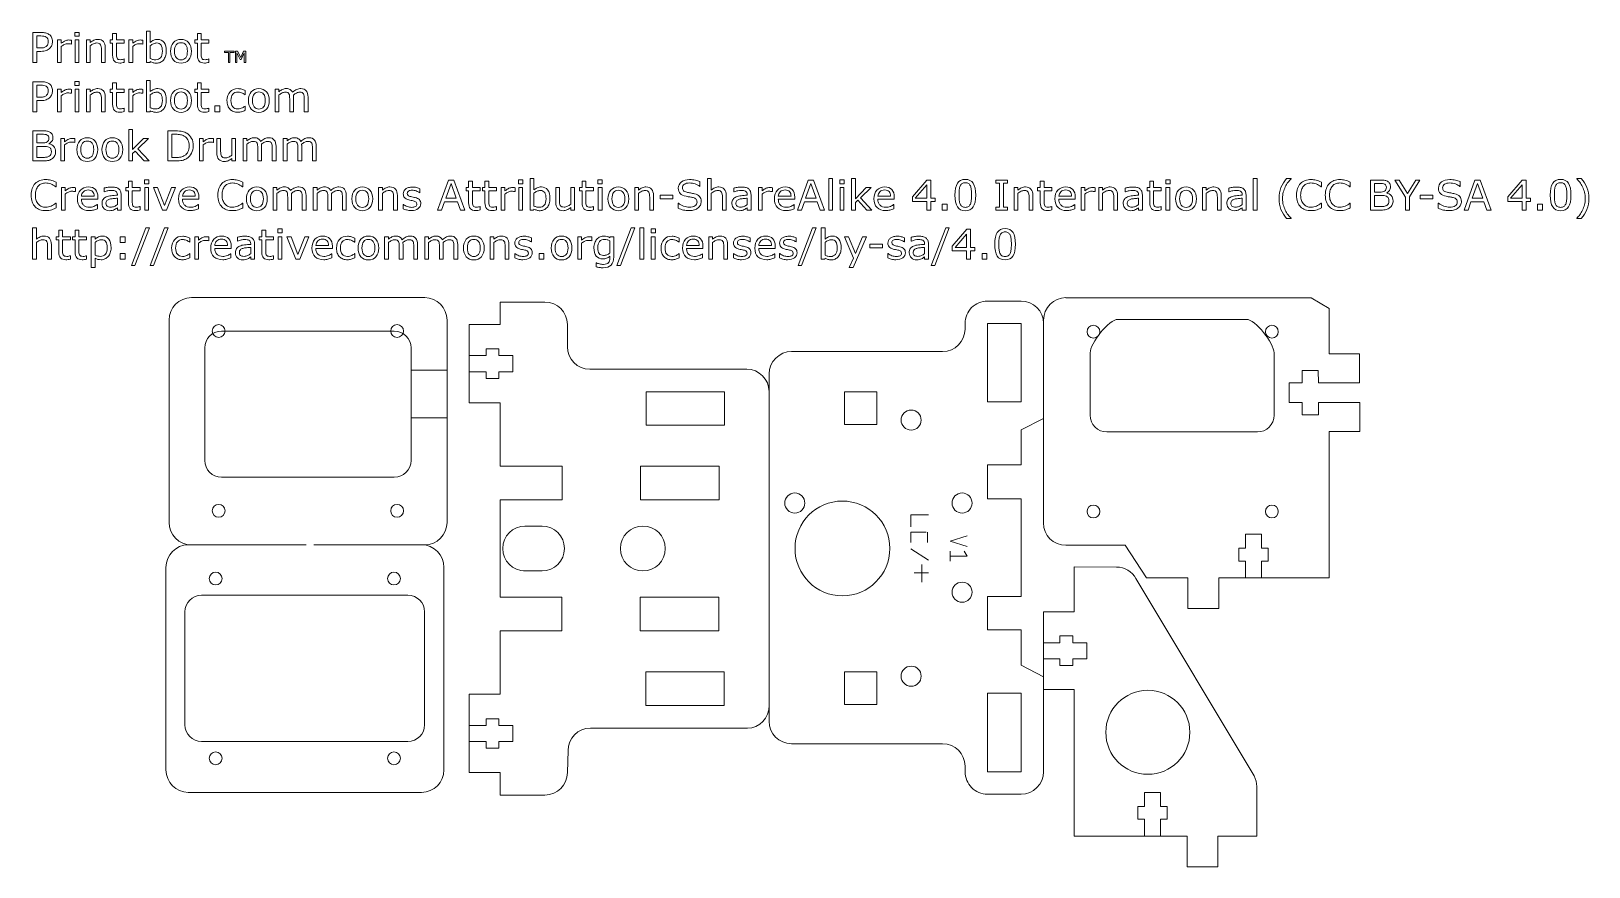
# Model space of a CAD drawing. Header units: inches. Extents: x -10 to 269, y 89 to 239.
import ezdxf

# ---------------------------------------------------------------- set-up
doc = ezdxf.new("R2010")
doc.units = ezdxf.units.IN
doc.header["$MEASUREMENT"] = 0
doc.layers.add('LAYER_1_0', color=7, linetype='Continuous')

# ---------------------------------------------------------------- blocks, each defined once
blk = doc.blocks.new('block 2')
at = {"layer": 'LAYER_1_0', "color": 1, "lineweight": 5}
blk.add_open_spline([(23.85, 184.74), (23.85, 184.74), (54.85, 184.74), (54.85, 184.74), (56.5, 184.74), (57.85, 183.39), (57.85, 181.74), (57.85, 181.74), (57.85, 161.54), (57.85, 161.54), (57.85, 159.88), (56.5, 158.54), (54.85, 158.54), (54.85, 158.54), (23.85, 158.54), (23.85, 158.54), (22.19, 158.54), (20.85, 159.88), (20.85, 161.54), (20.85, 161.54), (20.85, 181.74), (20.85, 181.74), (20.85, 183.39), (22.19, 184.74), (23.85, 184.74)], degree=3, knots=[0, 0, 0, 0, 1, 1, 1, 2, 2, 2, 3, 3, 3, 4, 4, 4, 5, 5, 5, 6, 6, 6, 7, 7, 7, 8, 8, 8, 8], dxfattribs=at)
blk = doc.blocks.new('block 3')
at = {"layer": 'LAYER_1_0', "color": 7, "lineweight": 5}
blk.add_open_spline([(59.74, 146.41), (61.95, 146.41), (63.74, 144.6), (63.74, 142.37), (63.74, 142.37), (63.74, 106.04), (63.74, 106.04), (63.74, 103.81), (61.95, 102.01), (59.74, 102.01), (59.74, 102.01), (17.89, 102.01), (17.89, 102.01), (15.68, 102.01), (13.89, 103.81), (13.89, 106.04), (13.89, 106.04), (13.89, 142.37), (13.89, 142.37), (13.89, 144.6), (15.68, 146.41), (17.89, 146.41), (17.89, 146.41), (39.01, 146.41), (39.01, 146.41)], degree=3, knots=[0, 0, 0, 0, 1, 1, 1, 2, 2, 2, 3, 3, 3, 4, 4, 4, 5, 5, 5, 6, 6, 6, 7, 7, 7, 8, 8, 8, 8], dxfattribs=at)
blk = doc.blocks.new('block 4')
at = {"layer": 'LAYER_1_0', "color": 1, "lineweight": 5}
blk.add_open_spline([(17.29, 114.15), (17.29, 112.49), (18.63, 111.15), (20.29, 111.15), (20.29, 111.15), (57.29, 111.15), (57.29, 111.15), (58.95, 111.15), (60.29, 112.49), (60.29, 114.15), (60.29, 114.15), (60.29, 134.38), (60.29, 134.38), (60.29, 136.04), (58.95, 137.38), (57.29, 137.38), (57.29, 137.38), (20.29, 137.38), (20.29, 137.38), (18.63, 137.38), (17.29, 136.04), (17.29, 134.38), (17.29, 134.38), (17.29, 114.15), (17.29, 114.15)], degree=3, knots=[0, 0, 0, 0, 1, 1, 1, 2, 2, 2, 3, 3, 3, 4, 4, 4, 5, 5, 5, 6, 6, 6, 7, 7, 7, 8, 8, 8, 8], dxfattribs=at)
blk = doc.blocks.new('block 5')
at = {"layer": 'LAYER_1_0', "color": 1, "lineweight": 5}
blk.add_open_spline([(56.5, 152.51), (56.5, 153.15), (55.98, 153.66), (55.35, 153.66), (54.71, 153.66), (54.2, 153.15), (54.2, 152.51), (54.2, 151.88), (54.71, 151.36), (55.35, 151.36), (55.98, 151.36), (56.5, 151.88), (56.5, 152.51)], degree=3, knots=[0, 0, 0, 0, 1, 1, 1, 2, 2, 2, 3, 3, 3, 4, 4, 4, 4], dxfattribs=at)
blk = doc.blocks.new('block 6')
at = {"layer": 'LAYER_1_0', "color": 1, "lineweight": 5}
blk.add_open_spline([(24.5, 152.51), (24.5, 153.15), (23.98, 153.66), (23.35, 153.66), (22.71, 153.66), (22.2, 153.15), (22.2, 152.51), (22.2, 151.88), (22.71, 151.36), (23.35, 151.36), (23.98, 151.36), (24.5, 151.88), (24.5, 152.51)], degree=3, knots=[0, 0, 0, 0, 1, 1, 1, 2, 2, 2, 3, 3, 3, 4, 4, 4, 4], dxfattribs=at)
blk = doc.blocks.new('block 7')
at = {"layer": 'LAYER_1_0', "color": 1, "lineweight": 5}
blk.add_open_spline([(24.5, 184.76), (24.5, 185.39), (23.98, 185.91), (23.35, 185.91), (22.71, 185.91), (22.2, 185.39), (22.2, 184.76), (22.2, 184.12), (22.71, 183.61), (23.35, 183.61), (23.98, 183.61), (24.5, 184.12), (24.5, 184.76)], degree=3, knots=[0, 0, 0, 0, 1, 1, 1, 2, 2, 2, 3, 3, 3, 4, 4, 4, 4], dxfattribs=at)
blk = doc.blocks.new('block 8')
at = {"layer": 'LAYER_1_0', "color": 1, "lineweight": 5}
blk.add_open_spline([(56.5, 184.76), (56.5, 185.39), (55.98, 185.91), (55.35, 185.91), (54.71, 185.91), (54.2, 185.39), (54.2, 184.76), (54.2, 184.12), (54.71, 183.61), (55.35, 183.61), (55.98, 183.61), (56.5, 184.12), (56.5, 184.76)], degree=3, knots=[0, 0, 0, 0, 1, 1, 1, 2, 2, 2, 3, 3, 3, 4, 4, 4, 4], dxfattribs=at)
blk = doc.blocks.new('block 9')
at = {"layer": 'LAYER_1_0', "color": 1, "lineweight": 5}
blk.add_open_spline([(55.94, 108.12), (55.94, 108.75), (55.43, 109.27), (54.79, 109.27), (54.16, 109.27), (53.64, 108.75), (53.64, 108.12), (53.64, 107.48), (54.16, 106.97), (54.79, 106.97), (55.43, 106.97), (55.94, 107.48), (55.94, 108.12)], degree=3, knots=[0, 0, 0, 0, 1, 1, 1, 2, 2, 2, 3, 3, 3, 4, 4, 4, 4], dxfattribs=at)
blk = doc.blocks.new('block 10')
at = {"layer": 'LAYER_1_0', "color": 1, "lineweight": 5}
blk.add_open_spline([(23.94, 108.12), (23.94, 108.75), (23.43, 109.27), (22.79, 109.27), (22.16, 109.27), (21.64, 108.75), (21.64, 108.12), (21.64, 107.48), (22.16, 106.97), (22.79, 106.97), (23.43, 106.97), (23.94, 107.48), (23.94, 108.12)], degree=3, knots=[0, 0, 0, 0, 1, 1, 1, 2, 2, 2, 3, 3, 3, 4, 4, 4, 4], dxfattribs=at)
blk = doc.blocks.new('block 11')
at = {"layer": 'LAYER_1_0', "color": 1, "lineweight": 5}
blk.add_open_spline([(23.94, 140.36), (23.94, 141), (23.43, 141.51), (22.79, 141.51), (22.15, 141.51), (21.64, 141), (21.64, 140.36), (21.64, 139.73), (22.15, 139.21), (22.79, 139.21), (23.43, 139.21), (23.94, 139.73), (23.94, 140.36)], degree=3, knots=[0, 0, 0, 0, 1, 1, 1, 2, 2, 2, 3, 3, 3, 4, 4, 4, 4], dxfattribs=at)
blk = doc.blocks.new('block 12')
at = {"layer": 'LAYER_1_0', "color": 1, "lineweight": 5}
blk.add_open_spline([(55.94, 140.36), (55.94, 141), (55.43, 141.51), (54.79, 141.51), (54.16, 141.51), (53.64, 141), (53.64, 140.36), (53.64, 139.73), (54.16, 139.21), (54.79, 139.21), (55.43, 139.21), (55.94, 139.73), (55.94, 140.36)], degree=3, knots=[0, 0, 0, 0, 1, 1, 1, 2, 2, 2, 3, 3, 3, 4, 4, 4, 4], dxfattribs=at)
blk = doc.blocks.new('block 13')
at = {"layer": 'LAYER_1_0', "color": 1, "lineweight": 5}
blk.add_lwpolyline([(57.85, 177.75), (64.3, 177.75)], dxfattribs=at)
blk = doc.blocks.new('block 14')
at = {"layer": 'LAYER_1_0', "color": 1, "lineweight": 5}
blk.add_lwpolyline([(57.85, 169.2), (64.3, 169.2)], dxfattribs=at)
blk = doc.blocks.new('block 15')
at = {"layer": 'LAYER_1_0', "color": 1, "lineweight": 5}
blk.add_open_spline([(197.54, 112.78), (197.54, 116.95), (194.16, 120.32), (190, 120.32), (185.84, 120.32), (182.46, 116.95), (182.46, 112.78), (182.46, 108.62), (185.84, 105.25), (190, 105.25), (194.16, 105.25), (197.54, 108.62), (197.54, 112.78)], degree=3, knots=[0, 0, 0, 0, 1, 1, 1, 2, 2, 2, 3, 3, 3, 4, 4, 4, 4], dxfattribs=at)
blk = doc.blocks.new('block 16')
at = {"layer": 'LAYER_1_0', "color": 1, "lineweight": 5}
blk.add_lwpolyline([(167.27, 119.78), (167.27, 105.71), (161.24, 105.71), (161.24, 119.78), (167.27, 119.78)], dxfattribs=at)
blk = doc.blocks.new('block 17')
at = {"layer": 'LAYER_1_0', "color": 1, "lineweight": 5}
blk.add_lwpolyline([(167.27, 172.04), (167.27, 186.11), (161.24, 186.11), (161.24, 172.04), (167.27, 172.04)], dxfattribs=at)
blk = doc.blocks.new('block 18')
at = {"layer": 'LAYER_1_0', "color": 1, "lineweight": 5}
blk.add_open_spline([(128.48, 153.91), (128.48, 154.9), (127.68, 155.71), (126.68, 155.71), (125.69, 155.71), (124.88, 154.9), (124.88, 153.91), (124.88, 152.91), (125.69, 152.11), (126.68, 152.11), (127.68, 152.11), (128.48, 152.91), (128.48, 153.91)], degree=3, knots=[0, 0, 0, 0, 1, 1, 1, 2, 2, 2, 3, 3, 3, 4, 4, 4, 4], dxfattribs=at)
blk = doc.blocks.new('block 19')
at = {"layer": 'LAYER_1_0', "color": 1, "lineweight": 5}
blk.add_open_spline([(158.48, 153.91), (158.48, 154.9), (157.68, 155.71), (156.68, 155.71), (155.69, 155.71), (154.88, 154.9), (154.88, 153.91), (154.88, 152.91), (155.69, 152.11), (156.68, 152.11), (157.68, 152.11), (158.48, 152.91), (158.48, 153.91)], degree=3, knots=[0, 0, 0, 0, 1, 1, 1, 2, 2, 2, 3, 3, 3, 4, 4, 4, 4], dxfattribs=at)
blk = doc.blocks.new('block 20')
at = {"layer": 'LAYER_1_0', "color": 1, "lineweight": 5}
blk.add_open_spline([(158.48, 137.91), (158.48, 138.9), (157.68, 139.71), (156.68, 139.71), (155.69, 139.71), (154.88, 138.9), (154.88, 137.91), (154.88, 136.91), (155.69, 136.11), (156.68, 136.11), (157.68, 136.11), (158.48, 136.91), (158.48, 137.91)], degree=3, knots=[0, 0, 0, 0, 1, 1, 1, 2, 2, 2, 3, 3, 3, 4, 4, 4, 4], dxfattribs=at)
blk = doc.blocks.new('block 21')
at = {"layer": 'LAYER_1_0', "color": 1, "lineweight": 5}
blk.add_lwpolyline([(150.69, 151.78), (147.51, 151.78)], dxfattribs=at)
blk = doc.blocks.new('block 22')
at = {"layer": 'LAYER_1_0', "color": 1, "lineweight": 5}
blk.add_lwpolyline([(147.51, 151.78), (147.51, 149.66)], dxfattribs=at)
blk = doc.blocks.new('block 23')
at = {"layer": 'LAYER_1_0', "color": 1, "lineweight": 5}
blk.add_lwpolyline([(150.25, 148.66), (147.51, 148.66)], dxfattribs=at)
blk = doc.blocks.new('block 24')
at = {"layer": 'LAYER_1_0', "color": 1, "lineweight": 5}
blk.add_lwpolyline([(147.51, 148.66), (147.51, 146.81)], dxfattribs=at)
blk = doc.blocks.new('block 25')
at = {"layer": 'LAYER_1_0', "color": 1, "lineweight": 5}
blk.add_lwpolyline([(150.5, 148.66), (150.5, 146.81)], dxfattribs=at)
blk = doc.blocks.new('block 26')
at = {"layer": 'LAYER_1_0', "color": 1, "lineweight": 5}
blk.add_lwpolyline([(147.51, 145.68), (150.69, 143.63)], dxfattribs=at)
blk = doc.blocks.new('block 27')
at = {"layer": 'LAYER_1_0', "color": 1, "lineweight": 5}
blk.add_lwpolyline([(150.69, 141.37), (148.06, 141.37)], dxfattribs=at)
blk = doc.blocks.new('block 28')
at = {"layer": 'LAYER_1_0', "color": 1, "lineweight": 5}
blk.add_lwpolyline([(149.44, 142.88), (149.44, 139.74)], dxfattribs=at)
blk = doc.blocks.new('block 29')
at = {"layer": 'LAYER_1_0', "color": 1, "lineweight": 5}
blk.add_lwpolyline([(157.58, 148), (154.54, 147.05)], dxfattribs=at)
blk = doc.blocks.new('block 30')
at = {"layer": 'LAYER_1_0', "color": 1, "lineweight": 5}
blk.add_lwpolyline([(157.58, 146.09), (154.54, 147.05)], dxfattribs=at)
blk = doc.blocks.new('block 31')
at = {"layer": 'LAYER_1_0', "color": 1, "lineweight": 5}
blk.add_lwpolyline([(157.04, 145.28), (157.58, 144.39)], dxfattribs=at)
blk = doc.blocks.new('block 32')
at = {"layer": 'LAYER_1_0', "color": 1, "lineweight": 5}
blk.add_lwpolyline([(157.58, 144.39), (154.54, 144.39)], dxfattribs=at)
blk = doc.blocks.new('block 33')
at = {"layer": 'LAYER_1_0', "color": 1, "lineweight": 5}
blk.add_lwpolyline([(154.54, 145.28), (154.54, 144.39)], dxfattribs=at)
blk = doc.blocks.new('block 34')
at = {"layer": 'LAYER_1_0', "color": 1, "lineweight": 5}
blk.add_lwpolyline([(154.54, 144.39), (154.54, 143.51)], dxfattribs=at)
blk = doc.blocks.new('block 35')
at = {"layer": 'LAYER_1_0', "color": 7, "lineweight": 5}
blk.add_open_spline([(161.24, 101.69), (160.18, 101.69), (159.15, 102.11), (158.4, 102.87), (157.64, 103.62), (157.22, 104.64), (157.22, 105.71), (157.22, 105.71), (157.22, 106.71), (157.22, 106.71), (157.22, 108.93), (155.42, 110.73), (153.2, 110.73), (153.2, 110.73), (126.09, 110.73), (126.09, 110.73), (123.87, 110.73), (122.07, 112.53), (122.07, 114.76), (122.07, 114.76), (122.07, 177.06), (122.07, 177.06), (122.07, 177.06), (122.08, 177.06), (122.08, 177.06), (122.08, 179.28), (123.88, 181.08), (126.1, 181.08), (126.1, 181.08), (153.2, 181.08), (153.2, 181.08), (155.42, 181.08), (157.22, 182.88), (157.22, 185.1), (157.22, 185.1), (157.22, 186.11), (157.22, 186.11), (157.22, 187.17), (157.64, 188.2), (158.4, 188.95), (159.15, 189.7), (160.18, 190.13), (161.24, 190.13), (161.24, 190.13), (167.27, 190.13), (167.27, 190.13), (169.49, 190.13), (171.29, 188.33), (171.29, 186.11), (171.29, 186.11), (171.29, 169.06), (171.29, 169.06), (171.29, 169.06), (167.27, 167.01), (167.27, 167.01), (167.27, 167.01), (167.27, 160.73), (167.27, 160.73), (167.27, 160.73), (161.24, 160.73), (161.24, 160.73), (161.24, 160.73), (161.24, 154.64), (161.24, 154.64), (161.24, 154.64), (167.27, 154.64), (167.27, 154.64), (167.27, 154.64), (167.27, 137.17), (167.27, 137.17), (167.27, 137.17), (161.24, 137.17), (161.24, 137.17), (161.24, 137.17), (161.24, 131.14), (161.24, 131.14), (161.24, 131.14), (167.27, 131.14), (167.27, 131.14), (167.27, 131.14), (167.27, 124.8), (167.27, 124.8), (167.27, 124.8), (171.29, 122.76), (171.29, 122.76), (171.29, 122.76), (171.29, 105.71), (171.29, 105.71), (171.29, 103.49), (169.49, 101.69), (167.27, 101.69), (167.27, 101.69), (161.24, 101.69), (161.24, 101.69)], degree=3, knots=[0, 0, 0, 0, 1, 1, 1, 2, 2, 2, 3, 3, 3, 4, 4, 4, 5, 5, 5, 6, 6, 6, 7, 7, 7, 8, 8, 8, 9, 9, 9, 10, 10, 10, 11, 11, 11, 12, 12, 12, 13, 13, 13, 14, 14, 14, 15, 15, 15, 16, 16, 16, 17, 17, 17, 18, 18, 18, 19, 19, 19, 20, 20, 20, 21, 21, 21, 22, 22, 22, 23, 23, 23, 24, 24, 24, 25, 25, 25, 26, 26, 26, 27, 27, 27, 28, 28, 28, 29, 29, 29, 30, 30, 30, 31, 31, 31, 31], dxfattribs=at)
blk = doc.blocks.new('block 36')
at = {"layer": 'LAYER_1_0', "color": 1, "lineweight": 5}
blk.add_open_spline([(143.72, 145.76), (143.72, 150.45), (139.92, 154.26), (135.22, 154.26), (130.53, 154.26), (126.72, 150.45), (126.72, 145.76), (126.72, 141.06), (130.53, 137.26), (135.22, 137.26), (139.92, 137.26), (143.72, 141.06), (143.72, 145.76)], degree=3, knots=[0, 0, 0, 0, 1, 1, 1, 2, 2, 2, 3, 3, 3, 4, 4, 4, 4], dxfattribs=at)
blk = doc.blocks.new('block 37')
at = {"layer": 'LAYER_1_0', "color": 1, "lineweight": 5}
blk.add_open_spline([(149.35, 122.85), (149.35, 123.85), (148.55, 124.65), (147.55, 124.65), (146.56, 124.65), (145.75, 123.85), (145.75, 122.85), (145.75, 121.86), (146.56, 121.05), (147.55, 121.05), (148.55, 121.05), (149.35, 121.86), (149.35, 122.85)], degree=3, knots=[0, 0, 0, 0, 1, 1, 1, 2, 2, 2, 3, 3, 3, 4, 4, 4, 4], dxfattribs=at)
blk = doc.blocks.new('block 38')
at = {"layer": 'LAYER_1_0', "color": 1, "lineweight": 5}
blk.add_lwpolyline([(135.61, 123.65), (141.37, 123.65), (141.37, 117.77), (135.61, 117.77), (135.61, 123.65)], dxfattribs=at)
blk = doc.blocks.new('block 39')
at = {"layer": 'LAYER_1_0', "color": 1, "lineweight": 5}
blk.add_open_spline([(103.45, 145.75), (103.45, 147.97), (101.65, 149.77), (99.43, 149.77), (97.21, 149.77), (95.41, 147.97), (95.41, 145.75), (95.41, 143.53), (97.21, 141.73), (99.43, 141.73), (101.65, 141.73), (103.45, 143.53), (103.45, 145.75)], degree=3, knots=[0, 0, 0, 0, 1, 1, 1, 2, 2, 2, 3, 3, 3, 4, 4, 4, 4], dxfattribs=at)
blk = doc.blocks.new('block 40')
at = {"layer": 'LAYER_1_0', "color": 1, "lineweight": 5}
blk.add_open_spline([(81.34, 141.73), (83.56, 141.73), (85.36, 143.53), (85.36, 145.75)], degree=3, dxfattribs=at)
blk = doc.blocks.new('block 41')
at = {"layer": 'LAYER_1_0', "color": 1, "lineweight": 5}
blk.add_open_spline([(85.36, 145.75), (85.36, 147.97), (83.56, 149.77), (81.34, 149.77)], degree=3, dxfattribs=at)
blk = doc.blocks.new('block 42')
at = {"layer": 'LAYER_1_0', "color": 1, "lineweight": 5}
blk.add_lwpolyline([(114.02, 123.64), (99.95, 123.64), (99.95, 117.61), (114.02, 117.61), (114.02, 123.64)], dxfattribs=at)
blk = doc.blocks.new('block 43')
at = {"layer": 'LAYER_1_0', "color": 1, "lineweight": 5}
blk.add_lwpolyline([(113.03, 130.98), (113.03, 137.01), (98.96, 137.01), (98.96, 130.98), (113.03, 130.98)], dxfattribs=at)
blk = doc.blocks.new('block 44')
at = {"layer": 'LAYER_1_0', "color": 1, "lineweight": 5}
blk.add_lwpolyline([(114.09, 167.85), (114.09, 173.88), (100.02, 173.88), (100.02, 167.85), (114.09, 167.85)], dxfattribs=at)
blk = doc.blocks.new('block 45')
at = {"layer": 'LAYER_1_0', "color": 1, "lineweight": 5}
blk.add_lwpolyline([(113.1, 160.51), (99.03, 160.51), (99.03, 154.48), (113.1, 154.48), (113.1, 160.51)], dxfattribs=at)
blk = doc.blocks.new('block 46')
at = {"layer": 'LAYER_1_0', "color": 1, "lineweight": 5}
blk.add_open_spline([(78.32, 149.77), (76.1, 149.77), (74.3, 147.97), (74.3, 145.75), (74.3, 143.53), (76.1, 141.73), (78.32, 141.73)], degree=3, knots=[0, 0, 0, 0, 1, 1, 1, 2, 2, 2, 2], dxfattribs=at)
blk = doc.blocks.new('block 47')
at = {"layer": 'LAYER_1_0', "color": 1, "lineweight": 5}
blk.add_lwpolyline([(81.38, 149.77), (78.23, 149.77)], dxfattribs=at)
blk = doc.blocks.new('block 48')
at = {"layer": 'LAYER_1_0', "color": 1, "lineweight": 5}
blk.add_lwpolyline([(81.34, 141.73), (78.04, 141.73)], dxfattribs=at)
blk = doc.blocks.new('block 49')
at = {"layer": 'LAYER_1_0', "color": 7, "lineweight": 5}
blk.add_open_spline([(68.3, 185.95), (68.3, 185.95), (68.3, 171.88), (68.3, 171.88), (68.3, 171.88), (73.82, 171.88), (73.82, 171.88), (73.82, 171.88), (73.82, 160.57), (73.82, 160.57), (73.82, 160.57), (73.83, 160.51), (73.83, 160.51), (73.83, 160.51), (84.96, 160.51), (84.96, 160.51), (84.96, 160.51), (84.96, 154.48), (84.96, 154.48), (84.96, 154.48), (73.83, 154.48), (73.83, 154.48), (73.83, 154.48), (73.82, 154.39), (73.82, 154.39), (73.82, 154.39), (73.82, 137.01), (73.82, 137.01), (73.82, 137.01), (84.89, 137.01), (84.89, 137.01), (84.89, 137.01), (84.89, 130.98), (84.89, 130.98), (84.89, 130.98), (73.82, 130.98), (73.82, 130.98), (73.82, 130.98), (73.82, 119.62), (73.82, 119.62), (73.82, 119.62), (68.3, 119.62), (68.3, 119.62), (68.3, 119.62), (68.3, 105.55), (68.3, 105.55), (68.3, 105.55), (73.82, 105.55), (73.82, 105.55), (73.82, 105.55), (73.82, 101.53), (73.82, 101.53), (73.82, 101.53), (81.86, 101.53), (81.86, 101.53), (84.09, 101.53), (85.89, 103.33), (85.89, 105.55), (85.89, 105.55), (86, 109.51), (86, 109.51), (86, 111.73), (87.8, 113.53), (90.02, 113.53), (90.02, 113.53), (118.17, 113.53), (118.17, 113.53), (120.39, 113.53), (122.07, 115.39), (122.07, 117.61), (122.07, 117.61), (122.07, 173.89), (122.07, 173.89), (122.07, 176.11), (120.28, 177.91), (118.06, 177.91), (118.06, 177.91), (89.91, 177.91), (89.91, 177.91), (87.69, 177.91), (85.89, 179.71), (85.89, 181.93), (85.89, 181.93), (85.89, 185.95), (85.89, 185.95), (85.89, 188.17), (84.09, 189.96), (81.86, 189.96), (81.86, 189.96), (73.82, 189.96), (73.82, 189.96), (73.82, 189.96), (73.82, 185.95), (73.82, 185.95), (73.82, 185.95), (68.3, 185.95), (68.3, 185.95)], degree=3, knots=[0, 0, 0, 0, 1, 1, 1, 2, 2, 2, 3, 3, 3, 4, 4, 4, 5, 5, 5, 6, 6, 6, 7, 7, 7, 8, 8, 8, 9, 9, 9, 10, 10, 10, 11, 11, 11, 12, 12, 12, 13, 13, 13, 14, 14, 14, 15, 15, 15, 16, 16, 16, 17, 17, 17, 18, 18, 18, 19, 19, 19, 20, 20, 20, 21, 21, 21, 22, 22, 22, 23, 23, 23, 24, 24, 24, 25, 25, 25, 26, 26, 26, 27, 27, 27, 28, 28, 28, 29, 29, 29, 30, 30, 30, 31, 31, 31, 32, 32, 32, 32], dxfattribs=at)
blk = doc.blocks.new('block 50')
at = {"layer": 'LAYER_1_0', "color": 7, "lineweight": 5}
blk.add_open_spline([(197.08, 94.18), (197.08, 94.18), (197.08, 94.16), (197.08, 94.16), (197.08, 94.16), (197.08, 88.65), (197.08, 88.65), (197.08, 88.65), (202.58, 88.65), (202.58, 88.65), (202.58, 88.65), (202.58, 94.16), (202.58, 94.16), (202.58, 94.16), (202.58, 94.18), (202.58, 94.18), (202.58, 94.18), (209.53, 94.18), (209.53, 94.18), (209.53, 94.18), (209.55, 103.05), (209.55, 103.05), (209.55, 103.72), (209.39, 104.38), (209.07, 104.97), (209.07, 104.97), (187.87, 140.35), (187.87, 140.35), (187.18, 141.63), (185.84, 142.43), (184.38, 142.43), (184.38, 142.43), (176.76, 142.44), (176.76, 142.44), (176.76, 142.44), (176.76, 134.38), (176.76, 134.38), (176.76, 134.38), (171.29, 134.38), (171.29, 134.38), (171.29, 134.38), (171.27, 134.38), (171.27, 134.38), (171.27, 134.38), (171.26, 120.46), (171.26, 120.46), (171.26, 120.46), (176.76, 120.45), (176.76, 120.45), (176.76, 120.45), (176.76, 94.18), (176.76, 94.18), (176.76, 94.18), (197.08, 94.18), (197.08, 94.18)], degree=3, knots=[0, 0, 0, 0, 1, 1, 1, 2, 2, 2, 3, 3, 3, 4, 4, 4, 5, 5, 5, 6, 6, 6, 7, 7, 7, 8, 8, 8, 9, 9, 9, 10, 10, 10, 11, 11, 11, 12, 12, 12, 13, 13, 13, 14, 14, 14, 15, 15, 15, 16, 16, 16, 17, 17, 17, 18, 18, 18, 18], dxfattribs=at)
blk = doc.blocks.new('block 51')
at = {"layer": 'LAYER_1_0', "color": 1, "lineweight": 5}
blk.add_open_spline([(149.35, 168.79), (149.35, 169.79), (148.55, 170.59), (147.55, 170.59), (146.56, 170.59), (145.75, 169.79), (145.75, 168.79), (145.75, 167.8), (146.56, 166.99), (147.55, 166.99), (148.55, 166.99), (149.35, 167.8), (149.35, 168.79)], degree=3, knots=[0, 0, 0, 0, 1, 1, 1, 2, 2, 2, 3, 3, 3, 4, 4, 4, 4], dxfattribs=at)
blk = doc.blocks.new('block 52')
at = {"layer": 'LAYER_1_0', "color": 1, "lineweight": 5}
blk.add_lwpolyline([(135.61, 168), (141.37, 168), (141.37, 173.88), (135.61, 173.88), (135.61, 168)], dxfattribs=at)
blk = doc.blocks.new('block 53')
at = {"layer": 'LAYER_1_0', "color": 1, "lineweight": 5}
blk.add_open_spline([(181.4, 184.63), (181.4, 185.27), (180.88, 185.78), (180.25, 185.78), (179.61, 185.78), (179.1, 185.27), (179.1, 184.63), (179.1, 184), (179.61, 183.48), (180.25, 183.48), (180.88, 183.48), (181.4, 184), (181.4, 184.63)], degree=3, knots=[0, 0, 0, 0, 1, 1, 1, 2, 2, 2, 3, 3, 3, 4, 4, 4, 4], dxfattribs=at)
blk = doc.blocks.new('block 54')
at = {"layer": 'LAYER_1_0', "color": 1, "lineweight": 5}
blk.add_open_spline([(213.4, 184.63), (213.4, 185.27), (212.88, 185.78), (212.25, 185.78), (211.61, 185.78), (211.1, 185.27), (211.1, 184.63), (211.1, 184), (211.61, 183.48), (212.25, 183.48), (212.88, 183.48), (213.4, 184), (213.4, 184.63)], degree=3, knots=[0, 0, 0, 0, 1, 1, 1, 2, 2, 2, 3, 3, 3, 4, 4, 4, 4], dxfattribs=at)
blk = doc.blocks.new('block 55')
at = {"layer": 'LAYER_1_0', "color": 1, "lineweight": 5}
blk.add_open_spline([(213.4, 152.39), (213.4, 153.02), (212.88, 153.54), (212.25, 153.54), (211.61, 153.54), (211.1, 153.02), (211.1, 152.39), (211.1, 151.75), (211.61, 151.24), (212.25, 151.24), (212.88, 151.24), (213.4, 151.75), (213.4, 152.39)], degree=3, knots=[0, 0, 0, 0, 1, 1, 1, 2, 2, 2, 3, 3, 3, 4, 4, 4, 4], dxfattribs=at)
blk = doc.blocks.new('block 56')
at = {"layer": 'LAYER_1_0', "color": 1, "lineweight": 5}
blk.add_open_spline([(181.4, 152.39), (181.4, 153.02), (180.88, 153.54), (180.25, 153.54), (179.61, 153.54), (179.1, 153.02), (179.1, 152.39), (179.1, 151.75), (179.61, 151.24), (180.25, 151.24), (180.88, 151.24), (181.4, 151.75), (181.4, 152.39)], degree=3, knots=[0, 0, 0, 0, 1, 1, 1, 2, 2, 2, 3, 3, 3, 4, 4, 4, 4], dxfattribs=at)
blk = doc.blocks.new('block 57')
at = {"layer": 'LAYER_1_0', "color": 1, "lineweight": 5}
blk.add_open_spline([(209.65, 166.65), (211.31, 166.65), (212.65, 167.99), (212.65, 169.65), (212.65, 169.65), (212.65, 180.85), (212.65, 180.85), (212.65, 182.51), (209.31, 186.85), (207.65, 186.85), (207.65, 186.85), (184.65, 186.85), (184.65, 186.85), (183, 186.85), (179.65, 182.51), (179.65, 180.85), (179.65, 180.85), (179.65, 169.65), (179.65, 169.65), (179.65, 167.99), (180.99, 166.65), (182.65, 166.65), (182.65, 166.65), (209.65, 166.65), (209.65, 166.65)], degree=3, knots=[0, 0, 0, 0, 1, 1, 1, 2, 2, 2, 3, 3, 3, 4, 4, 4, 5, 5, 5, 6, 6, 6, 7, 7, 7, 8, 8, 8, 8], dxfattribs=at)
blk = doc.blocks.new('block 58')
at = {"layer": 'LAYER_1_0', "color": 7, "lineweight": 5}
blk.add_open_spline([(202.71, 140.5), (202.71, 140.5), (222.54, 140.5), (222.54, 140.5), (222.54, 140.5), (222.54, 166.73), (222.54, 166.73), (222.54, 166.73), (228.01, 166.74), (228.01, 166.74), (228.01, 166.74), (228, 171.94), (228, 171.94), (228, 171.94), (220.6, 171.93), (220.6, 171.93), (220.6, 171.93), (220.6, 169.71), (220.6, 169.71), (220.6, 169.71), (217.69, 169.71), (217.69, 169.71), (217.69, 169.71), (217.69, 171.92), (217.69, 171.92), (217.69, 171.92), (215.35, 171.91), (215.35, 171.91), (215.35, 171.91), (215.34, 175.45), (215.34, 175.45), (215.34, 175.45), (217.68, 175.46), (217.68, 175.46), (217.68, 175.46), (217.68, 177.67), (217.68, 177.67), (217.68, 177.67), (220.58, 177.68), (220.58, 177.68), (220.58, 177.68), (220.59, 175.46), (220.59, 175.46), (220.59, 175.46), (227.99, 175.48), (227.99, 175.48), (227.99, 175.48), (227.98, 180.68), (227.98, 180.68), (227.98, 180.68), (222.54, 180.67), (222.54, 180.67), (222.54, 180.67), (222.54, 188.82), (222.54, 188.82), (222.54, 188.82), (219.28, 190.72), (219.28, 190.72), (219.28, 190.72), (175.3, 190.72), (175.3, 190.72), (175.3, 190.72), (175.3, 190.75), (175.3, 190.75), (173.09, 190.75), (171.3, 188.94), (171.3, 186.71), (171.3, 186.71), (171.26, 150.34), (171.26, 150.34), (171.26, 148.13), (173.07, 146.34), (175.3, 146.34), (175.3, 146.34), (185.91, 146.34), (185.91, 146.34), (185.91, 146.34), (189.74, 140.5), (189.74, 140.5), (189.74, 140.5), (197.2, 140.5), (197.2, 140.5), (197.2, 140.5), (197.2, 140.48), (197.2, 140.48), (197.2, 140.48), (197.2, 134.97), (197.2, 134.97), (197.2, 134.97), (202.71, 134.97), (202.71, 134.97), (202.71, 134.97), (202.71, 140.48), (202.71, 140.48), (202.71, 140.48), (202.71, 140.5), (202.71, 140.5)], degree=3, knots=[0, 0, 0, 0, 1, 1, 1, 2, 2, 2, 3, 3, 3, 4, 4, 4, 5, 5, 5, 6, 6, 6, 7, 7, 7, 8, 8, 8, 9, 9, 9, 10, 10, 10, 11, 11, 11, 12, 12, 12, 13, 13, 13, 14, 14, 14, 15, 15, 15, 16, 16, 16, 17, 17, 17, 18, 18, 18, 19, 19, 19, 20, 20, 20, 21, 21, 21, 22, 22, 22, 23, 23, 23, 24, 24, 24, 25, 25, 25, 26, 26, 26, 27, 27, 27, 28, 28, 28, 29, 29, 29, 30, 30, 30, 31, 31, 31, 32, 32, 32, 32], dxfattribs=at)
blk = doc.blocks.new('block 59')
at = {"layer": 'LAYER_1_0', "color": 7, "lineweight": 5}
blk.add_open_spline([(40.41, 146.41), (40.41, 146.41), (60.3, 146.41), (60.3, 146.41), (62.51, 146.41), (64.3, 148.21), (64.3, 150.44), (64.3, 150.44), (64.3, 186.72), (64.3, 186.72), (64.3, 188.94), (62.51, 190.75), (60.3, 190.75), (60.3, 190.75), (18.44, 190.75), (18.44, 190.75), (16.24, 190.75), (14.44, 188.94), (14.44, 186.72), (14.44, 186.72), (14.44, 150.44), (14.44, 150.44), (14.44, 148.21), (16.24, 146.41), (18.44, 146.41)], degree=3, knots=[0, 0, 0, 0, 1, 1, 1, 2, 2, 2, 3, 3, 3, 4, 4, 4, 5, 5, 5, 6, 6, 6, 7, 7, 7, 8, 8, 8, 8], dxfattribs=at)
blk = doc.blocks.new('block 60')
at = {"layer": 'LAYER_1_0', "color": 1, "lineweight": 5}
blk.add_lwpolyline([(68.3, 114.03), (71.3, 114.03), (71.3, 115.23), (73.6, 115.23), (73.6, 114.03), (76.1, 114.03), (76.1, 111.13), (73.6, 111.13), (73.6, 109.93), (71.3, 109.93), (71.3, 111.13), (68.3, 111.13)], dxfattribs=at)
blk = doc.blocks.new('block 61')
at = {"layer": 'LAYER_1_0', "color": 1, "lineweight": 5}
blk.add_lwpolyline([(68.3, 180.37), (71.3, 180.37), (71.3, 181.57), (73.6, 181.57), (73.6, 180.37), (76.1, 180.37), (76.1, 177.46), (73.6, 177.46), (73.6, 176.26), (71.3, 176.26), (71.3, 177.46), (68.3, 177.46)], dxfattribs=at)
blk = doc.blocks.new('block 62')
at = {"layer": 'LAYER_1_0', "color": 1, "lineweight": 5}
blk.add_lwpolyline([(171.24, 128.86), (174.24, 128.86), (174.24, 130.06), (176.54, 130.06), (176.54, 128.86), (179.04, 128.86), (179.04, 125.96), (176.54, 125.96), (176.54, 124.76), (174.24, 124.76), (174.24, 125.96), (171.24, 125.96)], dxfattribs=at)
blk = doc.blocks.new('block 63')
at = {"layer": 'LAYER_1_0', "color": 1, "lineweight": 5}
blk.add_lwpolyline([(189.38, 94.18), (189.38, 97.18), (188.18, 97.18), (188.18, 99.48), (189.38, 99.48), (189.38, 101.98), (192.28, 101.98), (192.28, 99.48), (193.48, 99.48), (193.48, 97.18), (192.28, 97.18), (192.28, 94.18)], dxfattribs=at)
blk = doc.blocks.new('block 64')
at = {"layer": 'LAYER_1_0', "color": 1, "lineweight": 5}
blk.add_lwpolyline([(207.5, 140.49), (207.5, 143.5), (206.3, 143.5), (206.3, 145.8), (207.5, 145.8), (207.5, 148.3), (210.4, 148.3), (210.4, 145.8), (211.6, 145.8), (211.6, 143.5), (210.4, 143.5), (210.4, 140.49)], dxfattribs=at)
blk = doc.blocks.new('block 65')
at = {"layer": 'LAYER_1_0', "color": 7, "lineweight": 5}
for points in [[(-1.68, 237.63), (-2.45, 237.63), (-2.45, 238.33), (-1.68, 238.33), (-1.68, 237.63)], [(-1.72, 232.91), (-2.41, 232.91), (-2.41, 236.96), (-1.72, 236.96), (-1.72, 232.91)], [(26.1, 234.72), (25.37, 234.72), (25.37, 232.91), (25.09, 232.91), (25.09, 234.72), (24.36, 234.72), (24.36, 234.96), (26.1, 234.96), (26.1, 234.72)], [(28.2, 232.91), (27.93, 232.91), (27.93, 234.68), (27.36, 233.47), (27.19, 233.47), (26.63, 234.68), (26.63, 232.91), (26.37, 232.91), (26.37, 234.96), (26.74, 234.96), (27.29, 233.82), (27.82, 234.96), (28.2, 234.96), (28.2, 232.91)], [(-1.68, 228.81), (-2.45, 228.81), (-2.45, 229.52), (-1.68, 229.52), (-1.68, 228.81)], [(-1.72, 224.09), (-2.41, 224.09), (-2.41, 228.14), (-1.72, 228.14), (-1.72, 224.09)], [(23.53, 224.09), (22.67, 224.09), (22.67, 225.13), (23.53, 225.13), (23.53, 224.09)], [(10.87, 215.27), (9.96, 215.27), (8.34, 217.04), (7.9, 216.62), (7.9, 215.27), (7.22, 215.27), (7.22, 220.91), (7.9, 220.91), (7.9, 217.31), (9.86, 219.32), (10.73, 219.32), (8.85, 217.45), (10.87, 215.27)], [(10.81, 211.17), (10.04, 211.17), (10.04, 211.88), (10.81, 211.88), (10.81, 211.17)], [(10.76, 206.45), (10.08, 206.45), (10.08, 210.5), (10.76, 210.5), (10.76, 206.45)], [(15.61, 210.5), (13.97, 206.45), (13.29, 206.45), (11.66, 210.5), (12.4, 210.5), (13.65, 207.28), (14.89, 210.5), (15.61, 210.5)], [(67.47, 206.45), (66.7, 206.45), (66.18, 207.95), (63.86, 207.95), (63.33, 206.45), (62.6, 206.45), (64.56, 211.84), (65.51, 211.84), (67.47, 206.45)], [(65.96, 208.57), (65.02, 211.21), (64.08, 208.57), (65.96, 208.57)], [(77.9, 211.17), (77.13, 211.17), (77.13, 211.88), (77.9, 211.88), (77.9, 211.17)], [(77.85, 206.45), (77.17, 206.45), (77.17, 210.5), (77.85, 210.5), (77.85, 206.45)], [(92.15, 211.17), (91.38, 211.17), (91.38, 211.88), (92.15, 211.88), (92.15, 211.17)], [(92.11, 206.45), (91.43, 206.45), (91.43, 210.5), (92.11, 210.5), (92.11, 206.45)], [(132, 206.45), (131.24, 206.45), (130.71, 207.95), (128.39, 207.95), (127.87, 206.45), (127.14, 206.45), (129.09, 211.84), (130.05, 211.84), (132, 206.45)], [(130.49, 208.57), (129.55, 211.21), (128.61, 208.57), (130.49, 208.57)], [(133.46, 206.45), (132.78, 206.45), (132.78, 212.09), (133.46, 212.09), (133.46, 206.45)], [(135.54, 211.17), (134.76, 211.17), (134.76, 211.88), (135.54, 211.88), (135.54, 211.17)], [(135.49, 206.45), (134.81, 206.45), (134.81, 210.5), (135.49, 210.5), (135.49, 206.45)], [(140.51, 206.45), (139.61, 206.45), (137.99, 208.22), (137.55, 207.8), (137.55, 206.45), (136.86, 206.45), (136.86, 212.09), (137.55, 212.09), (137.55, 208.49), (139.5, 210.5), (140.38, 210.5), (138.49, 208.63), (140.51, 206.45)], [(151.85, 207.97), (151.05, 207.97), (151.05, 206.45), (150.35, 206.45), (150.35, 207.97), (147.77, 207.97), (147.77, 208.81), (150.38, 211.84), (151.05, 211.84), (151.05, 208.56), (151.85, 208.56), (151.85, 207.97)], [(150.35, 208.56), (150.35, 210.96), (148.29, 208.56), (150.35, 208.56)], [(164.84, 206.45), (162.71, 206.45), (162.71, 207), (163.42, 207), (163.42, 211.29), (162.71, 211.29), (162.71, 211.84), (164.84, 211.84), (164.84, 211.29), (164.14, 211.29), (164.14, 207), (164.84, 207), (164.84, 206.45)], [(193.98, 211.17), (193.2, 211.17), (193.2, 211.88), (193.98, 211.88), (193.98, 211.17)], [(193.93, 206.45), (193.25, 206.45), (193.25, 210.5), (193.93, 210.5), (193.93, 206.45)], [(209.6, 206.45), (208.91, 206.45), (208.91, 212.09), (209.6, 212.09), (209.6, 206.45)], [(238.81, 211.84), (236.92, 208.82), (236.92, 206.45), (236.2, 206.45), (236.2, 208.74), (234.29, 211.84), (235.08, 211.84), (236.56, 209.43), (238.05, 211.84), (238.81, 211.84)], [(251.57, 206.45), (250.81, 206.45), (250.28, 207.95), (247.96, 207.95), (247.43, 206.45), (246.71, 206.45), (248.66, 211.84), (249.61, 211.84), (251.57, 206.45)], [(250.06, 208.57), (249.12, 211.21), (248.18, 208.57), (250.06, 208.57)], [(258.63, 207.97), (257.83, 207.97), (257.83, 206.45), (257.13, 206.45), (257.13, 207.97), (254.55, 207.97), (254.55, 208.81), (257.16, 211.84), (257.83, 211.84), (257.83, 208.56), (258.63, 208.56), (258.63, 207.97)], [(257.13, 208.56), (257.13, 210.96), (255.07, 208.56), (257.13, 208.56)], [(104.78, 208.48), (102.52, 208.48), (102.52, 209.13), (104.78, 209.13), (104.78, 208.48)], [(153.98, 206.45), (153.12, 206.45), (153.12, 207.49), (153.98, 207.49), (153.98, 206.45)], [(241.13, 208.48), (238.87, 208.48), (238.87, 209.13), (241.13, 209.13), (241.13, 208.48)], [(260.76, 206.45), (259.9, 206.45), (259.9, 207.49), (260.76, 207.49), (260.76, 206.45)], [(6.55, 200.64), (5.69, 200.64), (5.69, 201.68), (6.55, 201.68), (6.55, 200.64)], [(10.91, 203.27), (8.31, 196.53), (7.69, 196.53), (10.27, 203.27), (10.91, 203.27)], [(14.27, 203.27), (11.68, 196.53), (11.05, 196.53), (13.63, 203.27), (14.27, 203.27)], [(34.73, 202.35), (33.96, 202.35), (33.96, 203.06), (34.73, 203.06), (34.73, 202.35)], [(34.68, 197.63), (34, 197.63), (34, 201.68), (34.68, 201.68), (34.68, 197.63)], [(39.53, 201.68), (37.89, 197.63), (37.21, 197.63), (35.58, 201.68), (36.32, 201.68), (37.57, 198.46), (38.81, 201.68), (39.53, 201.68)], [(97.98, 203.27), (95.39, 196.53), (94.76, 196.53), (97.35, 203.27), (97.98, 203.27)], [(99.59, 197.63), (98.91, 197.63), (98.91, 203.27), (99.59, 203.27), (99.59, 197.63)], [(101.67, 202.35), (100.9, 202.35), (100.9, 203.06), (101.67, 203.06), (101.67, 202.35)], [(101.63, 197.63), (100.94, 197.63), (100.94, 201.68), (101.63, 201.68), (101.63, 197.63)], [(130.51, 203.27), (127.91, 196.53), (127.29, 196.53), (129.87, 203.27), (130.51, 203.27)], [(139.53, 201.68), (137.17, 196.14), (136.45, 196.14), (137.19, 197.83), (135.58, 201.68), (136.32, 201.68), (137.56, 198.68), (138.82, 201.68), (139.53, 201.68)], [(154.38, 203.27), (151.79, 196.53), (151.16, 196.53), (153.74, 203.27), (154.38, 203.27)], [(158.99, 199.15), (158.19, 199.15), (158.19, 197.63), (157.49, 197.63), (157.49, 199.15), (154.91, 199.15), (154.91, 199.99), (157.52, 203.02), (158.19, 203.02), (158.19, 199.74), (158.99, 199.74), (158.99, 199.15)], [(157.49, 199.74), (157.49, 202.14), (155.43, 199.74), (157.49, 199.74)], [(6.55, 197.63), (5.69, 197.63), (5.69, 198.67), (6.55, 198.67), (6.55, 197.63)], [(81.68, 197.63), (80.82, 197.63), (80.82, 198.67), (81.68, 198.67), (81.68, 197.63)], [(142.41, 199.66), (140.15, 199.66), (140.15, 200.31), (142.41, 200.31), (142.41, 199.66)], [(161.12, 197.63), (160.26, 197.63), (160.26, 198.67), (161.12, 198.67), (161.12, 197.63)]]:
    blk.add_lwpolyline(points, dxfattribs=at)
for points, knots in [([(-6.47, 236.67), (-6.47, 236.43), (-6.51, 236.21), (-6.59, 236.01), (-6.67, 235.8), (-6.79, 235.62), (-6.94, 235.48), (-7.12, 235.29), (-7.34, 235.15), (-7.59, 235.06), (-7.85, 234.96), (-8.17, 234.92), (-8.55, 234.92), (-8.55, 234.92), (-9.27, 234.92), (-9.27, 234.92), (-9.27, 234.92), (-9.27, 232.91), (-9.27, 232.91), (-9.27, 232.91), (-9.98, 232.91), (-9.98, 232.91), (-9.98, 232.91), (-9.98, 238.3), (-9.98, 238.3), (-9.98, 238.3), (-8.52, 238.3), (-8.52, 238.3), (-8.2, 238.3), (-7.93, 238.27), (-7.7, 238.22), (-7.48, 238.17), (-7.28, 238.08), (-7.11, 237.96), (-6.9, 237.83), (-6.75, 237.66), (-6.63, 237.45), (-6.52, 237.24), (-6.47, 236.98), (-6.47, 236.67)], [0, 0, 0, 0, 1, 1, 1, 2, 2, 2, 3, 3, 3, 4, 4, 4, 5, 5, 5, 6, 6, 6, 7, 7, 7, 8, 8, 8, 9, 9, 9, 10, 10, 10, 11, 11, 11, 12, 12, 12, 13, 13, 13, 13]), ([(-7.22, 236.65), (-7.22, 236.84), (-7.25, 237), (-7.31, 237.14), (-7.38, 237.28), (-7.47, 237.39), (-7.61, 237.47), (-7.72, 237.55), (-7.85, 237.6), (-8, 237.64), (-8.15, 237.67), (-8.33, 237.68), (-8.56, 237.68), (-8.56, 237.68), (-9.27, 237.68), (-9.27, 237.68), (-9.27, 237.68), (-9.27, 235.53), (-9.27, 235.53), (-9.27, 235.53), (-8.66, 235.53), (-8.66, 235.53), (-8.38, 235.53), (-8.14, 235.56), (-7.96, 235.61), (-7.78, 235.66), (-7.64, 235.75), (-7.52, 235.86), (-7.41, 235.97), (-7.33, 236.1), (-7.28, 236.22), (-7.24, 236.35), (-7.22, 236.5), (-7.22, 236.65)], [0, 0, 0, 0, 1, 1, 1, 2, 2, 2, 3, 3, 3, 4, 4, 4, 5, 5, 5, 6, 6, 6, 7, 7, 7, 8, 8, 8, 9, 9, 9, 10, 10, 10, 11, 11, 11, 11]), ([(6.41, 232.94), (6.28, 232.9), (6.14, 232.88), (5.99, 232.86), (5.84, 232.83), (5.7, 232.82), (5.59, 232.82), (5.17, 232.82), (4.86, 232.93), (4.65, 233.16), (4.43, 233.38), (4.32, 233.74), (4.32, 234.23), (4.32, 234.23), (4.32, 236.38), (4.32, 236.38), (4.32, 236.38), (3.86, 236.38), (3.86, 236.38), (3.86, 236.38), (3.86, 236.96), (3.86, 236.96), (3.86, 236.96), (4.32, 236.96), (4.32, 236.96), (4.32, 236.96), (4.32, 238.11), (4.32, 238.11), (4.32, 238.11), (5.01, 238.11), (5.01, 238.11), (5.01, 238.11), (5.01, 236.96), (5.01, 236.96), (5.01, 236.96), (6.41, 236.96), (6.41, 236.96), (6.41, 236.96), (6.41, 236.38), (6.41, 236.38), (6.41, 236.38), (5.01, 236.38), (5.01, 236.38), (5.01, 236.38), (5.01, 234.53), (5.01, 234.53), (5.01, 234.32), (5.01, 234.15), (5.02, 234.03), (5.03, 233.91), (5.07, 233.8), (5.12, 233.7), (5.18, 233.6), (5.25, 233.53), (5.34, 233.48), (5.43, 233.44), (5.58, 233.42), (5.77, 233.42), (5.88, 233.42), (5.99, 233.43), (6.11, 233.47), (6.23, 233.5), (6.32, 233.53), (6.37, 233.55), (6.37, 233.55), (6.41, 233.55), (6.41, 233.55), (6.41, 233.55), (6.41, 232.94), (6.41, 232.94)], [0, 0, 0, 0, 1, 1, 1, 2, 2, 2, 3, 3, 3, 4, 4, 4, 5, 5, 5, 6, 6, 6, 7, 7, 7, 8, 8, 8, 9, 9, 9, 10, 10, 10, 11, 11, 11, 12, 12, 12, 13, 13, 13, 14, 14, 14, 15, 15, 15, 16, 16, 16, 17, 17, 17, 18, 18, 18, 19, 19, 19, 20, 20, 20, 21, 21, 21, 22, 22, 22, 23, 23, 23, 23]), ([(13.95, 234.96), (13.95, 234.63), (13.91, 234.32), (13.81, 234.05), (13.72, 233.78), (13.59, 233.56), (13.43, 233.37), (13.26, 233.18), (13.07, 233.04), (12.86, 232.94), (12.66, 232.85), (12.43, 232.8), (12.18, 232.8), (11.96, 232.8), (11.76, 232.83), (11.58, 232.88), (11.41, 232.94), (11.24, 233.01), (11.08, 233.1), (11.08, 233.1), (11.03, 232.91), (11.03, 232.91), (11.03, 232.91), (10.39, 232.91), (10.39, 232.91), (10.39, 232.91), (10.39, 238.54), (10.39, 238.54), (10.39, 238.54), (11.08, 238.54), (11.08, 238.54), (11.08, 238.54), (11.08, 236.53), (11.08, 236.53), (11.27, 236.69), (11.47, 236.82), (11.69, 236.92), (11.9, 237.02), (12.14, 237.07), (12.41, 237.07), (12.89, 237.07), (13.26, 236.88), (13.54, 236.52), (13.82, 236.15), (13.95, 235.63), (13.95, 234.96)], [0, 0, 0, 0, 1, 1, 1, 2, 2, 2, 3, 3, 3, 4, 4, 4, 5, 5, 5, 6, 6, 6, 7, 7, 7, 8, 8, 8, 9, 9, 9, 10, 10, 10, 11, 11, 11, 12, 12, 12, 13, 13, 13, 14, 14, 14, 15, 15, 15, 15]), ([(21.6, 232.94), (21.47, 232.9), (21.33, 232.88), (21.18, 232.86), (21.03, 232.83), (20.9, 232.82), (20.78, 232.82), (20.37, 232.82), (20.05, 232.93), (19.84, 233.16), (19.62, 233.38), (19.52, 233.74), (19.52, 234.23), (19.52, 234.23), (19.52, 236.38), (19.52, 236.38), (19.52, 236.38), (19.05, 236.38), (19.05, 236.38), (19.05, 236.38), (19.05, 236.96), (19.05, 236.96), (19.05, 236.96), (19.52, 236.96), (19.52, 236.96), (19.52, 236.96), (19.52, 238.11), (19.52, 238.11), (19.52, 238.11), (20.2, 238.11), (20.2, 238.11), (20.2, 238.11), (20.2, 236.96), (20.2, 236.96), (20.2, 236.96), (21.6, 236.96), (21.6, 236.96), (21.6, 236.96), (21.6, 236.38), (21.6, 236.38), (21.6, 236.38), (20.2, 236.38), (20.2, 236.38), (20.2, 236.38), (20.2, 234.53), (20.2, 234.53), (20.2, 234.32), (20.21, 234.15), (20.21, 234.03), (20.22, 233.91), (20.26, 233.8), (20.32, 233.7), (20.37, 233.6), (20.44, 233.53), (20.53, 233.48), (20.63, 233.44), (20.77, 233.42), (20.96, 233.42), (21.07, 233.42), (21.18, 233.43), (21.3, 233.47), (21.42, 233.5), (21.51, 233.53), (21.56, 233.55), (21.56, 233.55), (21.6, 233.55), (21.6, 233.55), (21.6, 233.55), (21.6, 232.94), (21.6, 232.94)], [0, 0, 0, 0, 1, 1, 1, 2, 2, 2, 3, 3, 3, 4, 4, 4, 5, 5, 5, 6, 6, 6, 7, 7, 7, 8, 8, 8, 9, 9, 9, 10, 10, 10, 11, 11, 11, 12, 12, 12, 13, 13, 13, 14, 14, 14, 15, 15, 15, 16, 16, 16, 17, 17, 17, 18, 18, 18, 19, 19, 19, 20, 20, 20, 21, 21, 21, 22, 22, 22, 23, 23, 23, 23]), ([(-3.05, 236.22), (-3.05, 236.22), (-3.08, 236.22), (-3.08, 236.22), (-3.18, 236.24), (-3.28, 236.26), (-3.38, 236.27), (-3.47, 236.28), (-3.58, 236.28), (-3.71, 236.28), (-3.92, 236.28), (-4.13, 236.24), (-4.32, 236.14), (-4.52, 236.05), (-4.7, 235.93), (-4.89, 235.78), (-4.89, 235.78), (-4.89, 232.91), (-4.89, 232.91), (-4.89, 232.91), (-5.57, 232.91), (-5.57, 232.91), (-5.57, 232.91), (-5.57, 236.96), (-5.57, 236.96), (-5.57, 236.96), (-4.89, 236.96), (-4.89, 236.96), (-4.89, 236.96), (-4.89, 236.36), (-4.89, 236.36), (-4.62, 236.58), (-4.38, 236.73), (-4.17, 236.82), (-3.97, 236.91), (-3.76, 236.96), (-3.54, 236.96), (-3.42, 236.96), (-3.34, 236.95), (-3.28, 236.95), (-3.23, 236.94), (-3.15, 236.93), (-3.05, 236.91), (-3.05, 236.91), (-3.05, 236.22), (-3.05, 236.22)], [0, 0, 0, 0, 1, 1, 1, 2, 2, 2, 3, 3, 3, 4, 4, 4, 5, 5, 5, 6, 6, 6, 7, 7, 7, 8, 8, 8, 9, 9, 9, 10, 10, 10, 11, 11, 11, 12, 12, 12, 13, 13, 13, 14, 14, 14, 15, 15, 15, 15]), ([(3, 232.91), (3, 232.91), (2.31, 232.91), (2.31, 232.91), (2.31, 232.91), (2.31, 235.21), (2.31, 235.21), (2.31, 235.4), (2.3, 235.57), (2.28, 235.73), (2.26, 235.9), (2.22, 236.02), (2.16, 236.12), (2.1, 236.22), (2.02, 236.29), (1.9, 236.34), (1.79, 236.39), (1.65, 236.42), (1.47, 236.42), (1.28, 236.42), (1.09, 236.37), (0.89, 236.28), (0.69, 236.19), (0.49, 236.07), (0.31, 235.93), (0.31, 235.93), (0.31, 232.91), (0.31, 232.91), (0.31, 232.91), (-0.38, 232.91), (-0.38, 232.91), (-0.38, 232.91), (-0.38, 236.96), (-0.38, 236.96), (-0.38, 236.96), (0.31, 236.96), (0.31, 236.96), (0.31, 236.96), (0.31, 236.51), (0.31, 236.51), (0.52, 236.68), (0.74, 236.82), (0.96, 236.92), (1.19, 237.02), (1.42, 237.07), (1.66, 237.07), (2.1, 237.07), (2.43, 236.94), (2.66, 236.67), (2.88, 236.41), (3, 236.03), (3, 235.54), (3, 235.54), (3, 232.91), (3, 232.91)], [0, 0, 0, 0, 1, 1, 1, 2, 2, 2, 3, 3, 3, 4, 4, 4, 5, 5, 5, 6, 6, 6, 7, 7, 7, 8, 8, 8, 9, 9, 9, 10, 10, 10, 11, 11, 11, 12, 12, 12, 13, 13, 13, 14, 14, 14, 15, 15, 15, 16, 16, 16, 17, 17, 17, 18, 18, 18, 18]), ([(9.76, 236.22), (9.76, 236.22), (9.72, 236.22), (9.72, 236.22), (9.62, 236.24), (9.52, 236.26), (9.43, 236.27), (9.33, 236.28), (9.22, 236.28), (9.09, 236.28), (8.88, 236.28), (8.68, 236.24), (8.48, 236.14), (8.28, 236.05), (8.1, 235.93), (7.92, 235.78), (7.92, 235.78), (7.92, 232.91), (7.92, 232.91), (7.92, 232.91), (7.23, 232.91), (7.23, 232.91), (7.23, 232.91), (7.23, 236.96), (7.23, 236.96), (7.23, 236.96), (7.92, 236.96), (7.92, 236.96), (7.92, 236.96), (7.92, 236.36), (7.92, 236.36), (8.19, 236.58), (8.42, 236.73), (8.63, 236.82), (8.84, 236.91), (9.05, 236.96), (9.26, 236.96), (9.38, 236.96), (9.46, 236.95), (9.52, 236.95), (9.57, 236.94), (9.65, 236.93), (9.76, 236.91), (9.76, 236.91), (9.76, 236.22), (9.76, 236.22)], [0, 0, 0, 0, 1, 1, 1, 2, 2, 2, 3, 3, 3, 4, 4, 4, 5, 5, 5, 6, 6, 6, 7, 7, 7, 8, 8, 8, 9, 9, 9, 10, 10, 10, 11, 11, 11, 12, 12, 12, 13, 13, 13, 14, 14, 14, 15, 15, 15, 15]), ([(13.25, 234.94), (13.25, 235.43), (13.17, 235.79), (13.01, 236.04), (12.85, 236.29), (12.59, 236.42), (12.24, 236.42), (12.04, 236.42), (11.84, 236.37), (11.64, 236.29), (11.44, 236.2), (11.25, 236.09), (11.08, 235.96), (11.08, 235.96), (11.08, 233.64), (11.08, 233.64), (11.27, 233.55), (11.44, 233.49), (11.57, 233.46), (11.71, 233.42), (11.87, 233.41), (12.05, 233.41), (12.42, 233.41), (12.72, 233.53), (12.93, 233.78), (13.14, 234.02), (13.25, 234.41), (13.25, 234.94)], [0, 0, 0, 0, 1, 1, 1, 2, 2, 2, 3, 3, 3, 4, 4, 4, 5, 5, 5, 6, 6, 6, 7, 7, 7, 8, 8, 8, 9, 9, 9, 9]), ([(18.45, 234.93), (18.45, 234.27), (18.28, 233.75), (17.94, 233.37), (17.61, 232.99), (17.15, 232.8), (16.59, 232.8), (16.02, 232.8), (15.56, 232.99), (15.23, 233.37), (14.89, 233.75), (14.72, 234.27), (14.72, 234.93), (14.72, 235.59), (14.89, 236.11), (15.23, 236.49), (15.56, 236.88), (16.02, 237.07), (16.59, 237.07), (17.15, 237.07), (17.61, 236.88), (17.94, 236.49), (18.28, 236.11), (18.45, 235.59), (18.45, 234.93)], [0, 0, 0, 0, 1, 1, 1, 2, 2, 2, 3, 3, 3, 4, 4, 4, 5, 5, 5, 6, 6, 6, 7, 7, 7, 8, 8, 8, 8]), ([(17.74, 234.93), (17.74, 235.45), (17.64, 235.84), (17.44, 236.09), (17.23, 236.34), (16.95, 236.47), (16.59, 236.47), (16.22, 236.47), (15.94, 236.34), (15.73, 236.09), (15.53, 235.84), (15.43, 235.45), (15.43, 234.93), (15.43, 234.43), (15.53, 234.05), (15.73, 233.79), (15.94, 233.53), (16.22, 233.4), (16.59, 233.4), (16.95, 233.4), (17.23, 233.52), (17.44, 233.78), (17.64, 234.04), (17.74, 234.42), (17.74, 234.93)], [0, 0, 0, 0, 1, 1, 1, 2, 2, 2, 3, 3, 3, 4, 4, 4, 5, 5, 5, 6, 6, 6, 7, 7, 7, 8, 8, 8, 8]), ([(-6.47, 227.85), (-6.47, 227.61), (-6.51, 227.39), (-6.59, 227.19), (-6.67, 226.98), (-6.79, 226.81), (-6.94, 226.66), (-7.12, 226.47), (-7.34, 226.33), (-7.59, 226.24), (-7.85, 226.14), (-8.17, 226.1), (-8.55, 226.1), (-8.55, 226.1), (-9.27, 226.1), (-9.27, 226.1), (-9.27, 226.1), (-9.27, 224.09), (-9.27, 224.09), (-9.27, 224.09), (-9.98, 224.09), (-9.98, 224.09), (-9.98, 224.09), (-9.98, 229.48), (-9.98, 229.48), (-9.98, 229.48), (-8.52, 229.48), (-8.52, 229.48), (-8.2, 229.48), (-7.93, 229.45), (-7.7, 229.4), (-7.48, 229.35), (-7.28, 229.26), (-7.11, 229.15), (-6.9, 229.01), (-6.75, 228.84), (-6.63, 228.63), (-6.52, 228.42), (-6.47, 228.17), (-6.47, 227.85)], [0, 0, 0, 0, 1, 1, 1, 2, 2, 2, 3, 3, 3, 4, 4, 4, 5, 5, 5, 6, 6, 6, 7, 7, 7, 8, 8, 8, 9, 9, 9, 10, 10, 10, 11, 11, 11, 12, 12, 12, 13, 13, 13, 13]), ([(6.41, 224.12), (6.28, 224.08), (6.14, 224.06), (5.99, 224.04), (5.84, 224.01), (5.7, 224), (5.59, 224), (5.17, 224), (4.86, 224.11), (4.65, 224.34), (4.43, 224.56), (4.32, 224.92), (4.32, 225.41), (4.32, 225.41), (4.32, 227.56), (4.32, 227.56), (4.32, 227.56), (3.86, 227.56), (3.86, 227.56), (3.86, 227.56), (3.86, 228.14), (3.86, 228.14), (3.86, 228.14), (4.32, 228.14), (4.32, 228.14), (4.32, 228.14), (4.32, 229.29), (4.32, 229.29), (4.32, 229.29), (5.01, 229.29), (5.01, 229.29), (5.01, 229.29), (5.01, 228.14), (5.01, 228.14), (5.01, 228.14), (6.41, 228.14), (6.41, 228.14), (6.41, 228.14), (6.41, 227.56), (6.41, 227.56), (6.41, 227.56), (5.01, 227.56), (5.01, 227.56), (5.01, 227.56), (5.01, 225.71), (5.01, 225.71), (5.01, 225.5), (5.01, 225.33), (5.02, 225.21), (5.03, 225.09), (5.07, 224.98), (5.12, 224.88), (5.18, 224.78), (5.25, 224.71), (5.34, 224.67), (5.43, 224.62), (5.58, 224.6), (5.77, 224.6), (5.88, 224.6), (5.99, 224.61), (6.11, 224.65), (6.23, 224.68), (6.32, 224.71), (6.37, 224.73), (6.37, 224.73), (6.41, 224.73), (6.41, 224.73), (6.41, 224.73), (6.41, 224.12), (6.41, 224.12)], [0, 0, 0, 0, 1, 1, 1, 2, 2, 2, 3, 3, 3, 4, 4, 4, 5, 5, 5, 6, 6, 6, 7, 7, 7, 8, 8, 8, 9, 9, 9, 10, 10, 10, 11, 11, 11, 12, 12, 12, 13, 13, 13, 14, 14, 14, 15, 15, 15, 16, 16, 16, 17, 17, 17, 18, 18, 18, 19, 19, 19, 20, 20, 20, 21, 21, 21, 22, 22, 22, 23, 23, 23, 23]), ([(13.95, 226.14), (13.95, 225.81), (13.91, 225.5), (13.81, 225.23), (13.72, 224.96), (13.59, 224.74), (13.43, 224.55), (13.26, 224.36), (13.07, 224.22), (12.86, 224.12), (12.66, 224.03), (12.43, 223.98), (12.18, 223.98), (11.96, 223.98), (11.76, 224.01), (11.58, 224.06), (11.41, 224.12), (11.24, 224.19), (11.08, 224.28), (11.08, 224.28), (11.03, 224.09), (11.03, 224.09), (11.03, 224.09), (10.39, 224.09), (10.39, 224.09), (10.39, 224.09), (10.39, 229.72), (10.39, 229.72), (10.39, 229.72), (11.08, 229.72), (11.08, 229.72), (11.08, 229.72), (11.08, 227.71), (11.08, 227.71), (11.27, 227.87), (11.47, 228), (11.69, 228.1), (11.9, 228.2), (12.14, 228.25), (12.41, 228.25), (12.89, 228.25), (13.26, 228.06), (13.54, 227.7), (13.82, 227.33), (13.95, 226.81), (13.95, 226.14)], [0, 0, 0, 0, 1, 1, 1, 2, 2, 2, 3, 3, 3, 4, 4, 4, 5, 5, 5, 6, 6, 6, 7, 7, 7, 8, 8, 8, 9, 9, 9, 10, 10, 10, 11, 11, 11, 12, 12, 12, 13, 13, 13, 14, 14, 14, 15, 15, 15, 15]), ([(21.6, 224.12), (21.47, 224.08), (21.33, 224.06), (21.18, 224.04), (21.03, 224.01), (20.9, 224), (20.78, 224), (20.37, 224), (20.05, 224.11), (19.84, 224.34), (19.62, 224.56), (19.52, 224.92), (19.52, 225.41), (19.52, 225.41), (19.52, 227.56), (19.52, 227.56), (19.52, 227.56), (19.05, 227.56), (19.05, 227.56), (19.05, 227.56), (19.05, 228.14), (19.05, 228.14), (19.05, 228.14), (19.52, 228.14), (19.52, 228.14), (19.52, 228.14), (19.52, 229.29), (19.52, 229.29), (19.52, 229.29), (20.2, 229.29), (20.2, 229.29), (20.2, 229.29), (20.2, 228.14), (20.2, 228.14), (20.2, 228.14), (21.6, 228.14), (21.6, 228.14), (21.6, 228.14), (21.6, 227.56), (21.6, 227.56), (21.6, 227.56), (20.2, 227.56), (20.2, 227.56), (20.2, 227.56), (20.2, 225.71), (20.2, 225.71), (20.2, 225.5), (20.21, 225.33), (20.21, 225.21), (20.22, 225.09), (20.26, 224.98), (20.32, 224.88), (20.37, 224.78), (20.44, 224.71), (20.53, 224.67), (20.63, 224.62), (20.77, 224.6), (20.96, 224.6), (21.07, 224.6), (21.18, 224.61), (21.3, 224.65), (21.42, 224.68), (21.51, 224.71), (21.56, 224.73), (21.56, 224.73), (21.6, 224.73), (21.6, 224.73), (21.6, 224.73), (21.6, 224.12), (21.6, 224.12)], [0, 0, 0, 0, 1, 1, 1, 2, 2, 2, 3, 3, 3, 4, 4, 4, 5, 5, 5, 6, 6, 6, 7, 7, 7, 8, 8, 8, 9, 9, 9, 10, 10, 10, 11, 11, 11, 12, 12, 12, 13, 13, 13, 14, 14, 14, 15, 15, 15, 16, 16, 16, 17, 17, 17, 18, 18, 18, 19, 19, 19, 20, 20, 20, 21, 21, 21, 22, 22, 22, 23, 23, 23, 23]), ([(-7.22, 227.83), (-7.22, 228.02), (-7.25, 228.18), (-7.31, 228.32), (-7.38, 228.46), (-7.47, 228.57), (-7.61, 228.65), (-7.72, 228.73), (-7.85, 228.78), (-8, 228.82), (-8.15, 228.85), (-8.33, 228.86), (-8.56, 228.86), (-8.56, 228.86), (-9.27, 228.86), (-9.27, 228.86), (-9.27, 228.86), (-9.27, 226.71), (-9.27, 226.71), (-9.27, 226.71), (-8.66, 226.71), (-8.66, 226.71), (-8.38, 226.71), (-8.14, 226.74), (-7.96, 226.79), (-7.78, 226.84), (-7.64, 226.93), (-7.52, 227.04), (-7.41, 227.16), (-7.33, 227.28), (-7.28, 227.4), (-7.24, 227.53), (-7.22, 227.68), (-7.22, 227.83)], [0, 0, 0, 0, 1, 1, 1, 2, 2, 2, 3, 3, 3, 4, 4, 4, 5, 5, 5, 6, 6, 6, 7, 7, 7, 8, 8, 8, 9, 9, 9, 10, 10, 10, 11, 11, 11, 11]), ([(-3.05, 227.4), (-3.05, 227.4), (-3.08, 227.4), (-3.08, 227.4), (-3.18, 227.42), (-3.28, 227.44), (-3.38, 227.45), (-3.47, 227.46), (-3.58, 227.46), (-3.71, 227.46), (-3.92, 227.46), (-4.13, 227.42), (-4.32, 227.32), (-4.52, 227.23), (-4.7, 227.11), (-4.89, 226.96), (-4.89, 226.96), (-4.89, 224.09), (-4.89, 224.09), (-4.89, 224.09), (-5.57, 224.09), (-5.57, 224.09), (-5.57, 224.09), (-5.57, 228.14), (-5.57, 228.14), (-5.57, 228.14), (-4.89, 228.14), (-4.89, 228.14), (-4.89, 228.14), (-4.89, 227.54), (-4.89, 227.54), (-4.62, 227.76), (-4.38, 227.91), (-4.17, 228), (-3.97, 228.09), (-3.76, 228.14), (-3.54, 228.14), (-3.42, 228.14), (-3.34, 228.13), (-3.28, 228.13), (-3.23, 228.12), (-3.15, 228.11), (-3.05, 228.09), (-3.05, 228.09), (-3.05, 227.4), (-3.05, 227.4)], [0, 0, 0, 0, 1, 1, 1, 2, 2, 2, 3, 3, 3, 4, 4, 4, 5, 5, 5, 6, 6, 6, 7, 7, 7, 8, 8, 8, 9, 9, 9, 10, 10, 10, 11, 11, 11, 12, 12, 12, 13, 13, 13, 14, 14, 14, 15, 15, 15, 15]), ([(3, 224.09), (3, 224.09), (2.31, 224.09), (2.31, 224.09), (2.31, 224.09), (2.31, 226.39), (2.31, 226.39), (2.31, 226.58), (2.3, 226.75), (2.28, 226.92), (2.26, 227.08), (2.22, 227.21), (2.16, 227.3), (2.1, 227.4), (2.02, 227.47), (1.9, 227.52), (1.79, 227.57), (1.65, 227.6), (1.47, 227.6), (1.28, 227.6), (1.09, 227.55), (0.89, 227.46), (0.69, 227.37), (0.49, 227.25), (0.31, 227.11), (0.31, 227.11), (0.31, 224.09), (0.31, 224.09), (0.31, 224.09), (-0.38, 224.09), (-0.38, 224.09), (-0.38, 224.09), (-0.38, 228.14), (-0.38, 228.14), (-0.38, 228.14), (0.31, 228.14), (0.31, 228.14), (0.31, 228.14), (0.31, 227.69), (0.31, 227.69), (0.52, 227.86), (0.74, 228), (0.96, 228.1), (1.19, 228.2), (1.42, 228.25), (1.66, 228.25), (2.1, 228.25), (2.43, 228.12), (2.66, 227.85), (2.88, 227.59), (3, 227.21), (3, 226.72), (3, 226.72), (3, 224.09), (3, 224.09)], [0, 0, 0, 0, 1, 1, 1, 2, 2, 2, 3, 3, 3, 4, 4, 4, 5, 5, 5, 6, 6, 6, 7, 7, 7, 8, 8, 8, 9, 9, 9, 10, 10, 10, 11, 11, 11, 12, 12, 12, 13, 13, 13, 14, 14, 14, 15, 15, 15, 16, 16, 16, 17, 17, 17, 18, 18, 18, 18]), ([(9.76, 227.4), (9.76, 227.4), (9.72, 227.4), (9.72, 227.4), (9.62, 227.42), (9.52, 227.44), (9.43, 227.45), (9.33, 227.46), (9.22, 227.46), (9.09, 227.46), (8.88, 227.46), (8.68, 227.42), (8.48, 227.32), (8.28, 227.23), (8.1, 227.11), (7.92, 226.96), (7.92, 226.96), (7.92, 224.09), (7.92, 224.09), (7.92, 224.09), (7.23, 224.09), (7.23, 224.09), (7.23, 224.09), (7.23, 228.14), (7.23, 228.14), (7.23, 228.14), (7.92, 228.14), (7.92, 228.14), (7.92, 228.14), (7.92, 227.54), (7.92, 227.54), (8.19, 227.76), (8.42, 227.91), (8.63, 228), (8.84, 228.09), (9.05, 228.14), (9.26, 228.14), (9.38, 228.14), (9.46, 228.13), (9.52, 228.13), (9.57, 228.12), (9.65, 228.11), (9.76, 228.09), (9.76, 228.09), (9.76, 227.4), (9.76, 227.4)], [0, 0, 0, 0, 1, 1, 1, 2, 2, 2, 3, 3, 3, 4, 4, 4, 5, 5, 5, 6, 6, 6, 7, 7, 7, 8, 8, 8, 9, 9, 9, 10, 10, 10, 11, 11, 11, 12, 12, 12, 13, 13, 13, 14, 14, 14, 15, 15, 15, 15]), ([(13.25, 226.12), (13.25, 226.61), (13.17, 226.97), (13.01, 227.22), (12.85, 227.47), (12.59, 227.6), (12.24, 227.6), (12.04, 227.6), (11.84, 227.55), (11.64, 227.47), (11.44, 227.38), (11.25, 227.27), (11.08, 227.14), (11.08, 227.14), (11.08, 224.82), (11.08, 224.82), (11.27, 224.73), (11.44, 224.67), (11.57, 224.64), (11.71, 224.6), (11.87, 224.59), (12.05, 224.59), (12.42, 224.59), (12.72, 224.71), (12.93, 224.96), (13.14, 225.21), (13.25, 225.59), (13.25, 226.12)], [0, 0, 0, 0, 1, 1, 1, 2, 2, 2, 3, 3, 3, 4, 4, 4, 5, 5, 5, 6, 6, 6, 7, 7, 7, 8, 8, 8, 9, 9, 9, 9]), ([(18.45, 226.11), (18.45, 225.45), (18.28, 224.93), (17.94, 224.55), (17.61, 224.17), (17.15, 223.98), (16.59, 223.98), (16.02, 223.98), (15.56, 224.17), (15.23, 224.55), (14.89, 224.93), (14.72, 225.45), (14.72, 226.11), (14.72, 226.77), (14.89, 227.29), (15.23, 227.67), (15.56, 228.06), (16.02, 228.25), (16.59, 228.25), (17.15, 228.25), (17.61, 228.06), (17.94, 227.67), (18.28, 227.29), (18.45, 226.77), (18.45, 226.11)], [0, 0, 0, 0, 1, 1, 1, 2, 2, 2, 3, 3, 3, 4, 4, 4, 5, 5, 5, 6, 6, 6, 7, 7, 7, 8, 8, 8, 8]), ([(17.74, 226.11), (17.74, 226.63), (17.64, 227.02), (17.44, 227.27), (17.23, 227.53), (16.95, 227.65), (16.59, 227.65), (16.22, 227.65), (15.94, 227.53), (15.73, 227.27), (15.53, 227.02), (15.43, 226.63), (15.43, 226.11), (15.43, 225.61), (15.53, 225.23), (15.73, 224.97), (15.94, 224.71), (16.22, 224.58), (16.59, 224.58), (16.95, 224.58), (17.23, 224.7), (17.44, 224.96), (17.64, 225.22), (17.74, 225.6), (17.74, 226.11)], [0, 0, 0, 0, 1, 1, 1, 2, 2, 2, 3, 3, 3, 4, 4, 4, 5, 5, 5, 6, 6, 6, 7, 7, 7, 8, 8, 8, 8]), ([(28.11, 224.35), (27.88, 224.24), (27.67, 224.15), (27.46, 224.09), (27.26, 224.03), (27.04, 224), (26.81, 224), (26.52, 224), (26.25, 224.05), (26.01, 224.13), (25.77, 224.22), (25.56, 224.35), (25.39, 224.52), (25.21, 224.69), (25.07, 224.91), (24.98, 225.18), (24.88, 225.44), (24.83, 225.75), (24.83, 226.11), (24.83, 226.77), (25.01, 227.29), (25.38, 227.66), (25.74, 228.04), (26.22, 228.23), (26.81, 228.23), (27.05, 228.23), (27.27, 228.19), (27.49, 228.13), (27.72, 228.06), (27.92, 227.98), (28.11, 227.89), (28.11, 227.89), (28.11, 227.13), (28.11, 227.13), (28.11, 227.13), (28.07, 227.13), (28.07, 227.13), (27.86, 227.29), (27.65, 227.42), (27.43, 227.5), (27.21, 227.59), (26.99, 227.63), (26.79, 227.63), (26.4, 227.63), (26.1, 227.5), (25.87, 227.24), (25.65, 226.98), (25.54, 226.61), (25.54, 226.11), (25.54, 225.62), (25.65, 225.25), (25.87, 224.99), (26.08, 224.73), (26.39, 224.6), (26.79, 224.6), (26.92, 224.6), (27.06, 224.62), (27.2, 224.65), (27.35, 224.69), (27.47, 224.73), (27.59, 224.79), (27.69, 224.84), (27.78, 224.89), (27.87, 224.95), (27.95, 225.01), (28.02, 225.05), (28.07, 225.09), (28.07, 225.09), (28.11, 225.09), (28.11, 225.09), (28.11, 225.09), (28.11, 224.35), (28.11, 224.35)], [0, 0, 0, 0, 1, 1, 1, 2, 2, 2, 3, 3, 3, 4, 4, 4, 5, 5, 5, 6, 6, 6, 7, 7, 7, 8, 8, 8, 9, 9, 9, 10, 10, 10, 11, 11, 11, 12, 12, 12, 13, 13, 13, 14, 14, 14, 15, 15, 15, 16, 16, 16, 17, 17, 17, 18, 18, 18, 19, 19, 19, 20, 20, 20, 21, 21, 21, 22, 22, 22, 23, 23, 23, 24, 24, 24, 24]), ([(32.42, 226.11), (32.42, 225.45), (32.25, 224.93), (31.91, 224.55), (31.58, 224.17), (31.12, 223.98), (30.56, 223.98), (29.99, 223.98), (29.53, 224.17), (29.2, 224.55), (28.86, 224.93), (28.69, 225.45), (28.69, 226.11), (28.69, 226.77), (28.86, 227.29), (29.2, 227.67), (29.53, 228.06), (29.99, 228.25), (30.56, 228.25), (31.12, 228.25), (31.58, 228.06), (31.91, 227.67), (32.25, 227.29), (32.42, 226.77), (32.42, 226.11)], [0, 0, 0, 0, 1, 1, 1, 2, 2, 2, 3, 3, 3, 4, 4, 4, 5, 5, 5, 6, 6, 6, 7, 7, 7, 8, 8, 8, 8]), ([(31.71, 226.11), (31.71, 226.63), (31.61, 227.02), (31.41, 227.27), (31.2, 227.53), (30.92, 227.65), (30.56, 227.65), (30.19, 227.65), (29.91, 227.53), (29.7, 227.27), (29.5, 227.02), (29.4, 226.63), (29.4, 226.11), (29.4, 225.61), (29.5, 225.23), (29.7, 224.97), (29.91, 224.71), (30.19, 224.58), (30.56, 224.58), (30.92, 224.58), (31.2, 224.7), (31.41, 224.96), (31.61, 225.22), (31.71, 225.6), (31.71, 226.11)], [0, 0, 0, 0, 1, 1, 1, 2, 2, 2, 3, 3, 3, 4, 4, 4, 5, 5, 5, 6, 6, 6, 7, 7, 7, 8, 8, 8, 8]), ([(39.37, 224.09), (39.37, 224.09), (38.69, 224.09), (38.69, 224.09), (38.69, 224.09), (38.69, 226.39), (38.69, 226.39), (38.69, 226.57), (38.68, 226.73), (38.67, 226.9), (38.65, 227.06), (38.62, 227.19), (38.57, 227.28), (38.51, 227.39), (38.43, 227.46), (38.33, 227.52), (38.23, 227.57), (38.07, 227.6), (37.88, 227.6), (37.69, 227.6), (37.5, 227.55), (37.31, 227.45), (37.12, 227.36), (36.93, 227.24), (36.74, 227.09), (36.74, 227.03), (36.75, 226.97), (36.75, 226.9), (36.76, 226.82), (36.76, 226.75), (36.76, 226.68), (36.76, 226.68), (36.76, 224.09), (36.76, 224.09), (36.76, 224.09), (36.08, 224.09), (36.08, 224.09), (36.08, 224.09), (36.08, 226.39), (36.08, 226.39), (36.08, 226.57), (36.07, 226.74), (36.05, 226.9), (36.04, 227.06), (36.01, 227.19), (35.95, 227.29), (35.9, 227.39), (35.82, 227.47), (35.72, 227.52), (35.61, 227.57), (35.46, 227.6), (35.27, 227.6), (35.08, 227.6), (34.9, 227.55), (34.71, 227.46), (34.52, 227.37), (34.33, 227.25), (34.15, 227.11), (34.15, 227.11), (34.15, 224.09), (34.15, 224.09), (34.15, 224.09), (33.47, 224.09), (33.47, 224.09), (33.47, 224.09), (33.47, 228.14), (33.47, 228.14), (33.47, 228.14), (34.15, 228.14), (34.15, 228.14), (34.15, 228.14), (34.15, 227.69), (34.15, 227.69), (34.36, 227.86), (34.57, 228), (34.78, 228.1), (35, 228.2), (35.22, 228.25), (35.46, 228.25), (35.74, 228.25), (35.97, 228.19), (36.16, 228.07), (36.35, 227.96), (36.5, 227.8), (36.59, 227.59), (36.87, 227.82), (37.12, 227.99), (37.34, 228.09), (37.57, 228.2), (37.81, 228.25), (38.07, 228.25), (38.52, 228.25), (38.85, 228.11), (39.06, 227.84), (39.27, 227.57), (39.37, 227.2), (39.37, 226.72), (39.37, 226.72), (39.37, 224.09), (39.37, 224.09)], [0, 0, 0, 0, 1, 1, 1, 2, 2, 2, 3, 3, 3, 4, 4, 4, 5, 5, 5, 6, 6, 6, 7, 7, 7, 8, 8, 8, 9, 9, 9, 10, 10, 10, 11, 11, 11, 12, 12, 12, 13, 13, 13, 14, 14, 14, 15, 15, 15, 16, 16, 16, 17, 17, 17, 18, 18, 18, 19, 19, 19, 20, 20, 20, 21, 21, 21, 22, 22, 22, 23, 23, 23, 24, 24, 24, 25, 25, 25, 26, 26, 26, 27, 27, 27, 28, 28, 28, 29, 29, 29, 30, 30, 30, 31, 31, 31, 32, 32, 32, 33, 33, 33, 33]), ([(-5.91, 216.93), (-5.91, 216.66), (-5.96, 216.42), (-6.07, 216.22), (-6.17, 216.01), (-6.3, 215.85), (-6.48, 215.71), (-6.68, 215.55), (-6.9, 215.44), (-7.14, 215.37), (-7.39, 215.31), (-7.7, 215.27), (-8.07, 215.27), (-8.07, 215.27), (-9.98, 215.27), (-9.98, 215.27), (-9.98, 215.27), (-9.98, 220.66), (-9.98, 220.66), (-9.98, 220.66), (-8.39, 220.66), (-8.39, 220.66), (-7.99, 220.66), (-7.7, 220.65), (-7.5, 220.62), (-7.31, 220.59), (-7.12, 220.53), (-6.94, 220.44), (-6.74, 220.33), (-6.6, 220.2), (-6.51, 220.04), (-6.42, 219.87), (-6.38, 219.68), (-6.38, 219.45), (-6.38, 219.2), (-6.44, 218.98), (-6.57, 218.8), (-6.7, 218.62), (-6.88, 218.47), (-7.09, 218.36), (-7.09, 218.36), (-7.09, 218.33), (-7.09, 218.33), (-6.73, 218.26), (-6.44, 218.1), (-6.23, 217.86), (-6.02, 217.61), (-5.91, 217.3), (-5.91, 216.93)], [0, 0, 0, 0, 1, 1, 1, 2, 2, 2, 3, 3, 3, 4, 4, 4, 5, 5, 5, 6, 6, 6, 7, 7, 7, 8, 8, 8, 9, 9, 9, 10, 10, 10, 11, 11, 11, 12, 12, 12, 13, 13, 13, 14, 14, 14, 15, 15, 15, 16, 16, 16, 16]), ([(-7.13, 219.35), (-7.13, 219.48), (-7.15, 219.59), (-7.19, 219.68), (-7.24, 219.77), (-7.3, 219.84), (-7.4, 219.9), (-7.51, 219.97), (-7.65, 220.01), (-7.81, 220.02), (-7.97, 220.04), (-8.17, 220.05), (-8.41, 220.05), (-8.41, 220.05), (-9.27, 220.05), (-9.27, 220.05), (-9.27, 220.05), (-9.27, 218.49), (-9.27, 218.49), (-9.27, 218.49), (-8.34, 218.49), (-8.34, 218.49), (-8.12, 218.49), (-7.94, 218.5), (-7.81, 218.52), (-7.67, 218.55), (-7.55, 218.6), (-7.44, 218.67), (-7.32, 218.74), (-7.24, 218.83), (-7.2, 218.95), (-7.15, 219.06), (-7.13, 219.2), (-7.13, 219.35)], [0, 0, 0, 0, 1, 1, 1, 2, 2, 2, 3, 3, 3, 4, 4, 4, 5, 5, 5, 6, 6, 6, 7, 7, 7, 8, 8, 8, 9, 9, 9, 10, 10, 10, 11, 11, 11, 11]), ([(-2.43, 218.58), (-2.43, 218.58), (-2.47, 218.58), (-2.47, 218.58), (-2.57, 218.6), (-2.67, 218.62), (-2.76, 218.63), (-2.86, 218.64), (-2.97, 218.65), (-3.1, 218.65), (-3.31, 218.65), (-3.52, 218.6), (-3.71, 218.51), (-3.91, 218.41), (-4.09, 218.29), (-4.28, 218.15), (-4.28, 218.15), (-4.28, 215.27), (-4.28, 215.27), (-4.28, 215.27), (-4.96, 215.27), (-4.96, 215.27), (-4.96, 215.27), (-4.96, 219.32), (-4.96, 219.32), (-4.96, 219.32), (-4.28, 219.32), (-4.28, 219.32), (-4.28, 219.32), (-4.28, 218.72), (-4.28, 218.72), (-4, 218.94), (-3.77, 219.09), (-3.56, 219.18), (-3.35, 219.27), (-3.14, 219.32), (-2.93, 219.32), (-2.81, 219.32), (-2.73, 219.31), (-2.67, 219.31), (-2.62, 219.3), (-2.54, 219.29), (-2.43, 219.27), (-2.43, 219.27), (-2.43, 218.58), (-2.43, 218.58)], [0, 0, 0, 0, 1, 1, 1, 2, 2, 2, 3, 3, 3, 4, 4, 4, 5, 5, 5, 6, 6, 6, 7, 7, 7, 8, 8, 8, 9, 9, 9, 10, 10, 10, 11, 11, 11, 12, 12, 12, 13, 13, 13, 14, 14, 14, 15, 15, 15, 15]), ([(1.64, 217.29), (1.64, 216.63), (1.47, 216.11), (1.14, 215.73), (0.8, 215.35), (0.35, 215.16), (-0.22, 215.16), (-0.79, 215.16), (-1.24, 215.35), (-1.58, 215.73), (-1.92, 216.11), (-2.08, 216.63), (-2.08, 217.29), (-2.08, 217.95), (-1.92, 218.47), (-1.58, 218.85), (-1.24, 219.24), (-0.79, 219.43), (-0.22, 219.43), (0.35, 219.43), (0.8, 219.24), (1.14, 218.85), (1.47, 218.47), (1.64, 217.95), (1.64, 217.29)], [0, 0, 0, 0, 1, 1, 1, 2, 2, 2, 3, 3, 3, 4, 4, 4, 5, 5, 5, 6, 6, 6, 7, 7, 7, 8, 8, 8, 8]), ([(0.94, 217.29), (0.94, 217.81), (0.84, 218.2), (0.63, 218.45), (0.43, 218.71), (0.14, 218.83), (-0.22, 218.83), (-0.59, 218.83), (-0.87, 218.71), (-1.07, 218.45), (-1.28, 218.2), (-1.38, 217.81), (-1.38, 217.29), (-1.38, 216.79), (-1.28, 216.41), (-1.07, 216.15), (-0.87, 215.89), (-0.58, 215.76), (-0.22, 215.76), (0.14, 215.76), (0.42, 215.89), (0.63, 216.14), (0.83, 216.4), (0.94, 216.78), (0.94, 217.29)], [0, 0, 0, 0, 1, 1, 1, 2, 2, 2, 3, 3, 3, 4, 4, 4, 5, 5, 5, 6, 6, 6, 7, 7, 7, 8, 8, 8, 8]), ([(6.14, 217.29), (6.14, 216.63), (5.97, 216.11), (5.63, 215.73), (5.3, 215.35), (4.84, 215.16), (4.28, 215.16), (3.71, 215.16), (3.25, 215.35), (2.92, 215.73), (2.58, 216.11), (2.41, 216.63), (2.41, 217.29), (2.41, 217.95), (2.58, 218.47), (2.92, 218.85), (3.25, 219.24), (3.71, 219.43), (4.28, 219.43), (4.84, 219.43), (5.3, 219.24), (5.63, 218.85), (5.97, 218.47), (6.14, 217.95), (6.14, 217.29)], [0, 0, 0, 0, 1, 1, 1, 2, 2, 2, 3, 3, 3, 4, 4, 4, 5, 5, 5, 6, 6, 6, 7, 7, 7, 8, 8, 8, 8]), ([(5.43, 217.29), (5.43, 217.81), (5.33, 218.2), (5.13, 218.45), (4.92, 218.71), (4.64, 218.83), (4.28, 218.83), (3.91, 218.83), (3.63, 218.71), (3.42, 218.45), (3.22, 218.2), (3.12, 217.81), (3.12, 217.29), (3.12, 216.79), (3.22, 216.41), (3.42, 216.15), (3.63, 215.89), (3.91, 215.76), (4.28, 215.76), (4.64, 215.76), (4.92, 215.89), (5.13, 216.14), (5.33, 216.4), (5.43, 216.78), (5.43, 217.29)], [0, 0, 0, 0, 1, 1, 1, 2, 2, 2, 3, 3, 3, 4, 4, 4, 5, 5, 5, 6, 6, 6, 7, 7, 7, 8, 8, 8, 8]), ([(18.79, 217.96), (18.79, 217.47), (18.69, 217.03), (18.47, 216.63), (18.26, 216.23), (17.97, 215.92), (17.62, 215.7), (17.37, 215.55), (17.1, 215.44), (16.8, 215.37), (16.49, 215.31), (16.1, 215.27), (15.6, 215.27), (15.6, 215.27), (14.24, 215.27), (14.24, 215.27), (14.24, 215.27), (14.24, 220.66), (14.24, 220.66), (14.24, 220.66), (15.59, 220.66), (15.59, 220.66), (16.11, 220.66), (16.53, 220.62), (16.84, 220.55), (17.15, 220.47), (17.41, 220.37), (17.63, 220.24), (17.99, 220.01), (18.28, 219.7), (18.49, 219.32), (18.69, 218.94), (18.79, 218.49), (18.79, 217.96)], [0, 0, 0, 0, 1, 1, 1, 2, 2, 2, 3, 3, 3, 4, 4, 4, 5, 5, 5, 6, 6, 6, 7, 7, 7, 8, 8, 8, 9, 9, 9, 10, 10, 10, 11, 11, 11, 11]), ([(18.04, 217.97), (18.04, 218.39), (17.97, 218.75), (17.82, 219.04), (17.68, 219.33), (17.46, 219.56), (17.16, 219.72), (16.95, 219.84), (16.73, 219.93), (16.49, 219.97), (16.25, 220.02), (15.96, 220.05), (15.63, 220.05), (15.63, 220.05), (14.96, 220.05), (14.96, 220.05), (14.96, 220.05), (14.96, 215.89), (14.96, 215.89), (14.96, 215.89), (15.63, 215.89), (15.63, 215.89), (15.97, 215.89), (16.28, 215.91), (16.53, 215.97), (16.79, 216.02), (17.03, 216.11), (17.24, 216.25), (17.51, 216.42), (17.71, 216.64), (17.84, 216.92), (17.98, 217.2), (18.04, 217.55), (18.04, 217.97)], [0, 0, 0, 0, 1, 1, 1, 2, 2, 2, 3, 3, 3, 4, 4, 4, 5, 5, 5, 6, 6, 6, 7, 7, 7, 8, 8, 8, 9, 9, 9, 10, 10, 10, 11, 11, 11, 11]), ([(22.42, 218.58), (22.42, 218.58), (22.38, 218.58), (22.38, 218.58), (22.28, 218.6), (22.18, 218.62), (22.09, 218.63), (21.99, 218.64), (21.88, 218.65), (21.75, 218.65), (21.54, 218.65), (21.34, 218.6), (21.14, 218.51), (20.95, 218.41), (20.76, 218.29), (20.58, 218.15), (20.58, 218.15), (20.58, 215.27), (20.58, 215.27), (20.58, 215.27), (19.89, 215.27), (19.89, 215.27), (19.89, 215.27), (19.89, 219.32), (19.89, 219.32), (19.89, 219.32), (20.58, 219.32), (20.58, 219.32), (20.58, 219.32), (20.58, 218.72), (20.58, 218.72), (20.85, 218.94), (21.08, 219.09), (21.29, 219.18), (21.5, 219.27), (21.71, 219.32), (21.92, 219.32), (22.04, 219.32), (22.13, 219.31), (22.18, 219.31), (22.23, 219.3), (22.31, 219.29), (22.42, 219.27), (22.42, 219.27), (22.42, 218.58), (22.42, 218.58)], [0, 0, 0, 0, 1, 1, 1, 2, 2, 2, 3, 3, 3, 4, 4, 4, 5, 5, 5, 6, 6, 6, 7, 7, 7, 8, 8, 8, 9, 9, 9, 10, 10, 10, 11, 11, 11, 12, 12, 12, 13, 13, 13, 14, 14, 14, 15, 15, 15, 15]), ([(26.39, 215.27), (26.39, 215.27), (25.71, 215.27), (25.71, 215.27), (25.71, 215.27), (25.71, 215.72), (25.71, 215.72), (25.48, 215.54), (25.26, 215.4), (25.06, 215.31), (24.85, 215.21), (24.61, 215.16), (24.36, 215.16), (23.94, 215.16), (23.61, 215.29), (23.37, 215.55), (23.14, 215.81), (23.02, 216.19), (23.02, 216.69), (23.02, 216.69), (23.02, 219.32), (23.02, 219.32), (23.02, 219.32), (23.7, 219.32), (23.7, 219.32), (23.7, 219.32), (23.7, 217.02), (23.7, 217.02), (23.7, 216.81), (23.71, 216.64), (23.73, 216.49), (23.75, 216.34), (23.79, 216.22), (23.86, 216.12), (23.92, 216.01), (24, 215.93), (24.11, 215.88), (24.21, 215.84), (24.36, 215.81), (24.56, 215.81), (24.73, 215.81), (24.92, 215.86), (25.13, 215.95), (25.34, 216.04), (25.53, 216.16), (25.71, 216.3), (25.71, 216.3), (25.71, 219.32), (25.71, 219.32), (25.71, 219.32), (26.39, 219.32), (26.39, 219.32), (26.39, 219.32), (26.39, 215.27), (26.39, 215.27)], [0, 0, 0, 0, 1, 1, 1, 2, 2, 2, 3, 3, 3, 4, 4, 4, 5, 5, 5, 6, 6, 6, 7, 7, 7, 8, 8, 8, 9, 9, 9, 10, 10, 10, 11, 11, 11, 12, 12, 12, 13, 13, 13, 14, 14, 14, 15, 15, 15, 16, 16, 16, 17, 17, 17, 18, 18, 18, 18]), ([(33.64, 215.27), (33.64, 215.27), (32.96, 215.27), (32.96, 215.27), (32.96, 215.27), (32.96, 217.57), (32.96, 217.57), (32.96, 217.75), (32.95, 217.91), (32.93, 218.08), (32.92, 218.24), (32.88, 218.37), (32.83, 218.46), (32.78, 218.57), (32.7, 218.64), (32.6, 218.7), (32.49, 218.75), (32.34, 218.78), (32.15, 218.78), (31.96, 218.78), (31.76, 218.73), (31.57, 218.63), (31.38, 218.54), (31.19, 218.42), (31, 218.27), (31.01, 218.22), (31.02, 218.15), (31.02, 218.08), (31.03, 218), (31.03, 217.93), (31.03, 217.86), (31.03, 217.86), (31.03, 215.27), (31.03, 215.27), (31.03, 215.27), (30.34, 215.27), (30.34, 215.27), (30.34, 215.27), (30.34, 217.57), (30.34, 217.57), (30.34, 217.75), (30.34, 217.92), (30.32, 218.08), (30.3, 218.24), (30.27, 218.37), (30.22, 218.47), (30.17, 218.57), (30.09, 218.65), (29.98, 218.7), (29.88, 218.75), (29.73, 218.78), (29.53, 218.78), (29.35, 218.78), (29.16, 218.73), (28.97, 218.64), (28.79, 218.55), (28.6, 218.43), (28.41, 218.29), (28.41, 218.29), (28.41, 215.27), (28.41, 215.27), (28.41, 215.27), (27.73, 215.27), (27.73, 215.27), (27.73, 215.27), (27.73, 219.32), (27.73, 219.32), (27.73, 219.32), (28.41, 219.32), (28.41, 219.32), (28.41, 219.32), (28.41, 218.87), (28.41, 218.87), (28.63, 219.04), (28.84, 219.18), (29.05, 219.28), (29.26, 219.38), (29.49, 219.43), (29.73, 219.43), (30, 219.43), (30.24, 219.37), (30.43, 219.25), (30.62, 219.14), (30.76, 218.98), (30.86, 218.77), (31.13, 219.01), (31.38, 219.17), (31.61, 219.27), (31.84, 219.38), (32.08, 219.43), (32.34, 219.43), (32.78, 219.43), (33.11, 219.29), (33.32, 219.02), (33.53, 218.75), (33.64, 218.38), (33.64, 217.9), (33.64, 217.9), (33.64, 215.27), (33.64, 215.27)], [0, 0, 0, 0, 1, 1, 1, 2, 2, 2, 3, 3, 3, 4, 4, 4, 5, 5, 5, 6, 6, 6, 7, 7, 7, 8, 8, 8, 9, 9, 9, 10, 10, 10, 11, 11, 11, 12, 12, 12, 13, 13, 13, 14, 14, 14, 15, 15, 15, 16, 16, 16, 17, 17, 17, 18, 18, 18, 19, 19, 19, 20, 20, 20, 21, 21, 21, 22, 22, 22, 23, 23, 23, 24, 24, 24, 25, 25, 25, 26, 26, 26, 27, 27, 27, 28, 28, 28, 29, 29, 29, 30, 30, 30, 31, 31, 31, 32, 32, 32, 33, 33, 33, 33]), ([(40.85, 215.27), (40.85, 215.27), (40.16, 215.27), (40.16, 215.27), (40.16, 215.27), (40.16, 217.57), (40.16, 217.57), (40.16, 217.75), (40.15, 217.91), (40.14, 218.08), (40.12, 218.24), (40.09, 218.37), (40.04, 218.46), (39.98, 218.57), (39.9, 218.64), (39.8, 218.7), (39.7, 218.75), (39.55, 218.78), (39.35, 218.78), (39.16, 218.78), (38.97, 218.73), (38.78, 218.63), (38.59, 218.54), (38.4, 218.42), (38.21, 218.27), (38.22, 218.22), (38.22, 218.15), (38.23, 218.08), (38.23, 218), (38.23, 217.93), (38.23, 217.86), (38.23, 217.86), (38.23, 215.27), (38.23, 215.27), (38.23, 215.27), (37.55, 215.27), (37.55, 215.27), (37.55, 215.27), (37.55, 217.57), (37.55, 217.57), (37.55, 217.75), (37.54, 217.92), (37.53, 218.08), (37.51, 218.24), (37.48, 218.37), (37.43, 218.47), (37.37, 218.57), (37.29, 218.65), (37.19, 218.7), (37.08, 218.75), (36.93, 218.78), (36.74, 218.78), (36.55, 218.78), (36.37, 218.73), (36.18, 218.64), (35.99, 218.55), (35.81, 218.43), (35.62, 218.29), (35.62, 218.29), (35.62, 215.27), (35.62, 215.27), (35.62, 215.27), (34.94, 215.27), (34.94, 215.27), (34.94, 215.27), (34.94, 219.32), (34.94, 219.32), (34.94, 219.32), (35.62, 219.32), (35.62, 219.32), (35.62, 219.32), (35.62, 218.87), (35.62, 218.87), (35.83, 219.04), (36.05, 219.18), (36.26, 219.28), (36.47, 219.38), (36.69, 219.43), (36.93, 219.43), (37.21, 219.43), (37.44, 219.37), (37.63, 219.25), (37.83, 219.14), (37.97, 218.98), (38.06, 218.77), (38.34, 219.01), (38.59, 219.17), (38.82, 219.27), (39.04, 219.38), (39.29, 219.43), (39.55, 219.43), (39.99, 219.43), (40.32, 219.29), (40.53, 219.02), (40.74, 218.75), (40.85, 218.38), (40.85, 217.9), (40.85, 217.9), (40.85, 215.27), (40.85, 215.27)], [0, 0, 0, 0, 1, 1, 1, 2, 2, 2, 3, 3, 3, 4, 4, 4, 5, 5, 5, 6, 6, 6, 7, 7, 7, 8, 8, 8, 9, 9, 9, 10, 10, 10, 11, 11, 11, 12, 12, 12, 13, 13, 13, 14, 14, 14, 15, 15, 15, 16, 16, 16, 17, 17, 17, 18, 18, 18, 19, 19, 19, 20, 20, 20, 21, 21, 21, 22, 22, 22, 23, 23, 23, 24, 24, 24, 25, 25, 25, 26, 26, 26, 27, 27, 27, 28, 28, 28, 29, 29, 29, 30, 30, 30, 31, 31, 31, 32, 32, 32, 33, 33, 33, 33]), ([(-6.66, 216.9), (-6.66, 217.12), (-6.7, 217.29), (-6.76, 217.42), (-6.83, 217.54), (-6.94, 217.65), (-7.12, 217.74), (-7.23, 217.8), (-7.37, 217.84), (-7.54, 217.86), (-7.7, 217.88), (-7.9, 217.88), (-8.14, 217.88), (-8.14, 217.88), (-9.27, 217.88), (-9.27, 217.88), (-9.27, 217.88), (-9.27, 215.89), (-9.27, 215.89), (-9.27, 215.89), (-8.32, 215.89), (-8.32, 215.89), (-8, 215.89), (-7.75, 215.91), (-7.55, 215.94), (-7.35, 215.97), (-7.18, 216.03), (-7.05, 216.12), (-6.92, 216.21), (-6.82, 216.32), (-6.76, 216.44), (-6.69, 216.56), (-6.66, 216.71), (-6.66, 216.9)], [0, 0, 0, 0, 1, 1, 1, 2, 2, 2, 3, 3, 3, 4, 4, 4, 5, 5, 5, 6, 6, 6, 7, 7, 7, 8, 8, 8, 9, 9, 9, 10, 10, 10, 11, 11, 11, 11]), ([(-5.83, 206.84), (-5.96, 206.78), (-6.08, 206.73), (-6.19, 206.68), (-6.29, 206.63), (-6.43, 206.57), (-6.61, 206.52), (-6.75, 206.47), (-6.91, 206.43), (-7.09, 206.4), (-7.26, 206.37), (-7.45, 206.35), (-7.66, 206.35), (-8.05, 206.35), (-8.4, 206.41), (-8.72, 206.52), (-9.04, 206.63), (-9.32, 206.8), (-9.55, 207.03), (-9.78, 207.26), (-9.96, 207.55), (-10.1, 207.91), (-10.23, 208.26), (-10.29, 208.67), (-10.29, 209.14), (-10.29, 209.58), (-10.23, 209.98), (-10.1, 210.33), (-9.98, 210.68), (-9.8, 210.97), (-9.56, 211.21), (-9.33, 211.45), (-9.05, 211.62), (-8.73, 211.75), (-8.41, 211.87), (-8.05, 211.93), (-7.65, 211.93), (-7.36, 211.93), (-7.07, 211.9), (-6.79, 211.83), (-6.5, 211.76), (-6.18, 211.63), (-5.83, 211.46), (-5.83, 211.46), (-5.83, 210.61), (-5.83, 210.61), (-5.83, 210.61), (-5.88, 210.61), (-5.88, 210.61), (-6.18, 210.85), (-6.47, 211.03), (-6.76, 211.15), (-7.05, 211.26), (-7.36, 211.31), (-7.7, 211.31), (-7.97, 211.31), (-8.21, 211.27), (-8.43, 211.18), (-8.65, 211.09), (-8.84, 210.96), (-9.01, 210.77), (-9.18, 210.59), (-9.31, 210.36), (-9.4, 210.09), (-9.49, 209.81), (-9.54, 209.49), (-9.54, 209.13), (-9.54, 208.76), (-9.49, 208.43), (-9.39, 208.16), (-9.28, 207.89), (-9.15, 207.66), (-8.99, 207.49), (-8.82, 207.32), (-8.63, 207.18), (-8.4, 207.1), (-8.18, 207.01), (-7.94, 206.97), (-7.69, 206.97), (-7.34, 206.97), (-7.02, 207.03), (-6.72, 207.15), (-6.42, 207.26), (-6.14, 207.44), (-5.88, 207.68), (-5.88, 207.68), (-5.83, 207.68), (-5.83, 207.68), (-5.83, 207.68), (-5.83, 206.84), (-5.83, 206.84)], [0, 0, 0, 0, 1, 1, 1, 2, 2, 2, 3, 3, 3, 4, 4, 4, 5, 5, 5, 6, 6, 6, 7, 7, 7, 8, 8, 8, 9, 9, 9, 10, 10, 10, 11, 11, 11, 12, 12, 12, 13, 13, 13, 14, 14, 14, 15, 15, 15, 16, 16, 16, 17, 17, 17, 18, 18, 18, 19, 19, 19, 20, 20, 20, 21, 21, 21, 22, 22, 22, 23, 23, 23, 24, 24, 24, 25, 25, 25, 26, 26, 26, 27, 27, 27, 28, 28, 28, 29, 29, 29, 30, 30, 30, 30]), ([(-2.34, 209.76), (-2.34, 209.76), (-2.38, 209.76), (-2.38, 209.76), (-2.48, 209.78), (-2.58, 209.8), (-2.67, 209.81), (-2.77, 209.82), (-2.88, 209.83), (-3.01, 209.83), (-3.22, 209.83), (-3.42, 209.78), (-3.62, 209.69), (-3.81, 209.59), (-4, 209.47), (-4.18, 209.33), (-4.18, 209.33), (-4.18, 206.45), (-4.18, 206.45), (-4.18, 206.45), (-4.86, 206.45), (-4.86, 206.45), (-4.86, 206.45), (-4.86, 210.5), (-4.86, 210.5), (-4.86, 210.5), (-4.18, 210.5), (-4.18, 210.5), (-4.18, 210.5), (-4.18, 209.9), (-4.18, 209.9), (-3.91, 210.12), (-3.67, 210.27), (-3.47, 210.36), (-3.26, 210.45), (-3.05, 210.5), (-2.83, 210.5), (-2.72, 210.5), (-2.63, 210.5), (-2.58, 210.49), (-2.53, 210.48), (-2.45, 210.47), (-2.34, 210.46), (-2.34, 210.46), (-2.34, 209.76), (-2.34, 209.76)], [0, 0, 0, 0, 1, 1, 1, 2, 2, 2, 3, 3, 3, 4, 4, 4, 5, 5, 5, 6, 6, 6, 7, 7, 7, 8, 8, 8, 9, 9, 9, 10, 10, 10, 11, 11, 11, 12, 12, 12, 13, 13, 13, 14, 14, 14, 15, 15, 15, 15]), ([(1.67, 208.41), (1.67, 208.41), (-1.28, 208.41), (-1.28, 208.41), (-1.28, 208.17), (-1.25, 207.95), (-1.17, 207.76), (-1.1, 207.58), (-1, 207.43), (-0.87, 207.31), (-0.74, 207.19), (-0.59, 207.1), (-0.42, 207.05), (-0.25, 206.99), (-0.06, 206.96), (0.14, 206.96), (0.42, 206.96), (0.69, 207.01), (0.97, 207.12), (1.24, 207.23), (1.44, 207.34), (1.56, 207.44), (1.56, 207.44), (1.59, 207.44), (1.59, 207.44), (1.59, 207.44), (1.59, 206.7), (1.59, 206.7), (1.36, 206.61), (1.13, 206.53), (0.89, 206.46), (0.65, 206.4), (0.4, 206.36), (0.14, 206.36), (-0.53, 206.36), (-1.05, 206.55), (-1.43, 206.91), (-1.8, 207.27), (-1.99, 207.79), (-1.99, 208.45), (-1.99, 209.11), (-1.81, 209.64), (-1.45, 210.03), (-1.09, 210.41), (-0.62, 210.61), (-0.03, 210.61), (0.51, 210.61), (0.93, 210.45), (1.23, 210.13), (1.52, 209.82), (1.67, 209.37), (1.67, 208.78), (1.67, 208.78), (1.67, 208.41), (1.67, 208.41)], [0, 0, 0, 0, 1, 1, 1, 2, 2, 2, 3, 3, 3, 4, 4, 4, 5, 5, 5, 6, 6, 6, 7, 7, 7, 8, 8, 8, 9, 9, 9, 10, 10, 10, 11, 11, 11, 12, 12, 12, 13, 13, 13, 14, 14, 14, 15, 15, 15, 16, 16, 16, 17, 17, 17, 18, 18, 18, 18]), ([(1.01, 208.93), (1.01, 209.29), (0.92, 209.57), (0.74, 209.76), (0.57, 209.96), (0.3, 210.06), (-0.06, 210.06), (-0.42, 210.06), (-0.71, 209.95), (-0.92, 209.73), (-1.13, 209.52), (-1.26, 209.25), (-1.28, 208.93), (-1.28, 208.93), (1.01, 208.93), (1.01, 208.93)], [0, 0, 0, 0, 1, 1, 1, 2, 2, 2, 3, 3, 3, 4, 4, 4, 5, 5, 5, 5]), ([(5.85, 206.45), (5.85, 206.45), (5.17, 206.45), (5.17, 206.45), (5.17, 206.45), (5.17, 206.88), (5.17, 206.88), (5.11, 206.84), (5.03, 206.79), (4.93, 206.71), (4.82, 206.64), (4.72, 206.58), (4.63, 206.54), (4.52, 206.48), (4.39, 206.44), (4.24, 206.4), (4.09, 206.36), (3.92, 206.34), (3.72, 206.34), (3.36, 206.34), (3.05, 206.46), (2.8, 206.7), (2.55, 206.94), (2.42, 207.25), (2.42, 207.62), (2.42, 207.93), (2.49, 208.18), (2.62, 208.37), (2.75, 208.56), (2.94, 208.7), (3.18, 208.81), (3.43, 208.92), (3.72, 208.99), (4.06, 209.03), (4.41, 209.07), (4.78, 209.1), (5.17, 209.12), (5.17, 209.12), (5.17, 209.23), (5.17, 209.23), (5.17, 209.38), (5.14, 209.51), (5.09, 209.61), (5.03, 209.71), (4.96, 209.79), (4.86, 209.85), (4.76, 209.91), (4.64, 209.94), (4.51, 209.96), (4.37, 209.98), (4.23, 209.99), (4.09, 209.99), (3.91, 209.99), (3.71, 209.97), (3.49, 209.92), (3.27, 209.87), (3.05, 209.8), (2.81, 209.72), (2.81, 209.72), (2.78, 209.72), (2.78, 209.72), (2.78, 209.72), (2.78, 210.4), (2.78, 210.4), (2.91, 210.44), (3.1, 210.48), (3.35, 210.52), (3.6, 210.56), (3.85, 210.59), (4.09, 210.59), (4.38, 210.59), (4.63, 210.56), (4.84, 210.52), (5.05, 210.47), (5.23, 210.39), (5.39, 210.28), (5.54, 210.16), (5.65, 210.02), (5.73, 209.85), (5.81, 209.67), (5.85, 209.45), (5.85, 209.19), (5.85, 209.19), (5.85, 206.45), (5.85, 206.45)], [0, 0, 0, 0, 1, 1, 1, 2, 2, 2, 3, 3, 3, 4, 4, 4, 5, 5, 5, 6, 6, 6, 7, 7, 7, 8, 8, 8, 9, 9, 9, 10, 10, 10, 11, 11, 11, 12, 12, 12, 13, 13, 13, 14, 14, 14, 15, 15, 15, 16, 16, 16, 17, 17, 17, 18, 18, 18, 19, 19, 19, 20, 20, 20, 21, 21, 21, 22, 22, 22, 23, 23, 23, 24, 24, 24, 25, 25, 25, 26, 26, 26, 27, 27, 27, 28, 28, 28, 28]), ([(9.25, 206.48), (9.13, 206.45), (8.99, 206.42), (8.84, 206.4), (8.69, 206.37), (8.55, 206.36), (8.43, 206.36), (8.02, 206.36), (7.71, 206.48), (7.49, 206.7), (7.28, 206.92), (7.17, 207.28), (7.17, 207.77), (7.17, 207.77), (7.17, 209.92), (7.17, 209.92), (7.17, 209.92), (6.71, 209.92), (6.71, 209.92), (6.71, 209.92), (6.71, 210.5), (6.71, 210.5), (6.71, 210.5), (7.17, 210.5), (7.17, 210.5), (7.17, 210.5), (7.17, 211.66), (7.17, 211.66), (7.17, 211.66), (7.85, 211.66), (7.85, 211.66), (7.85, 211.66), (7.85, 210.5), (7.85, 210.5), (7.85, 210.5), (9.25, 210.5), (9.25, 210.5), (9.25, 210.5), (9.25, 209.92), (9.25, 209.92), (9.25, 209.92), (7.85, 209.92), (7.85, 209.92), (7.85, 209.92), (7.85, 208.08), (7.85, 208.08), (7.85, 207.86), (7.86, 207.69), (7.87, 207.58), (7.88, 207.46), (7.91, 207.34), (7.97, 207.24), (8.02, 207.14), (8.1, 207.07), (8.19, 207.03), (8.28, 206.98), (8.42, 206.96), (8.61, 206.96), (8.72, 206.96), (8.84, 206.98), (8.96, 207.01), (9.08, 207.04), (9.17, 207.07), (9.22, 207.09), (9.22, 207.09), (9.25, 207.09), (9.25, 207.09), (9.25, 207.09), (9.25, 206.48), (9.25, 206.48)], [0, 0, 0, 0, 1, 1, 1, 2, 2, 2, 3, 3, 3, 4, 4, 4, 5, 5, 5, 6, 6, 6, 7, 7, 7, 8, 8, 8, 9, 9, 9, 10, 10, 10, 11, 11, 11, 12, 12, 12, 13, 13, 13, 14, 14, 14, 15, 15, 15, 16, 16, 16, 17, 17, 17, 18, 18, 18, 19, 19, 19, 20, 20, 20, 21, 21, 21, 22, 22, 22, 23, 23, 23, 23]), ([(19.8, 208.41), (19.8, 208.41), (16.85, 208.41), (16.85, 208.41), (16.85, 208.17), (16.89, 207.95), (16.96, 207.76), (17.04, 207.58), (17.14, 207.43), (17.27, 207.31), (17.39, 207.19), (17.54, 207.1), (17.71, 207.05), (17.88, 206.99), (18.07, 206.96), (18.28, 206.96), (18.55, 206.96), (18.82, 207.01), (19.1, 207.12), (19.38, 207.23), (19.57, 207.34), (19.69, 207.44), (19.69, 207.44), (19.73, 207.44), (19.73, 207.44), (19.73, 207.44), (19.73, 206.7), (19.73, 206.7), (19.5, 206.61), (19.27, 206.53), (19.03, 206.46), (18.79, 206.4), (18.54, 206.36), (18.28, 206.36), (17.61, 206.36), (17.08, 206.55), (16.71, 206.91), (16.33, 207.27), (16.14, 207.79), (16.14, 208.45), (16.14, 209.11), (16.32, 209.64), (16.68, 210.03), (17.04, 210.41), (17.52, 210.61), (18.1, 210.61), (18.65, 210.61), (19.07, 210.45), (19.36, 210.13), (19.66, 209.82), (19.8, 209.37), (19.8, 208.78), (19.8, 208.78), (19.8, 208.41), (19.8, 208.41)], [0, 0, 0, 0, 1, 1, 1, 2, 2, 2, 3, 3, 3, 4, 4, 4, 5, 5, 5, 6, 6, 6, 7, 7, 7, 8, 8, 8, 9, 9, 9, 10, 10, 10, 11, 11, 11, 12, 12, 12, 13, 13, 13, 14, 14, 14, 15, 15, 15, 16, 16, 16, 17, 17, 17, 18, 18, 18, 18]), ([(19.14, 208.93), (19.14, 209.29), (19.05, 209.57), (18.88, 209.76), (18.7, 209.96), (18.43, 210.06), (18.08, 210.06), (17.72, 210.06), (17.43, 209.95), (17.21, 209.73), (17, 209.52), (16.88, 209.25), (16.85, 208.93), (16.85, 208.93), (19.14, 208.93), (19.14, 208.93)], [0, 0, 0, 0, 1, 1, 1, 2, 2, 2, 3, 3, 3, 4, 4, 4, 5, 5, 5, 5]), ([(27.66, 206.84), (27.53, 206.78), (27.41, 206.73), (27.3, 206.68), (27.19, 206.63), (27.05, 206.57), (26.88, 206.52), (26.73, 206.47), (26.57, 206.43), (26.4, 206.4), (26.23, 206.37), (26.04, 206.35), (25.83, 206.35), (25.44, 206.35), (25.09, 206.41), (24.77, 206.52), (24.45, 206.63), (24.17, 206.8), (23.93, 207.03), (23.7, 207.26), (23.52, 207.55), (23.39, 207.91), (23.26, 208.26), (23.2, 208.67), (23.2, 209.14), (23.2, 209.58), (23.26, 209.98), (23.38, 210.33), (23.51, 210.68), (23.69, 210.97), (23.93, 211.21), (24.15, 211.45), (24.43, 211.62), (24.76, 211.75), (25.08, 211.87), (25.44, 211.93), (25.83, 211.93), (26.12, 211.93), (26.41, 211.9), (26.7, 211.83), (26.99, 211.76), (27.31, 211.63), (27.66, 211.46), (27.66, 211.46), (27.66, 210.61), (27.66, 210.61), (27.66, 210.61), (27.61, 210.61), (27.61, 210.61), (27.31, 210.85), (27.02, 211.03), (26.72, 211.15), (26.43, 211.26), (26.12, 211.31), (25.79, 211.31), (25.52, 211.31), (25.27, 211.27), (25.06, 211.18), (24.84, 211.09), (24.64, 210.96), (24.47, 210.77), (24.31, 210.59), (24.18, 210.36), (24.08, 210.09), (23.99, 209.81), (23.95, 209.49), (23.95, 209.13), (23.95, 208.76), (24, 208.43), (24.1, 208.16), (24.2, 207.89), (24.33, 207.66), (24.49, 207.49), (24.66, 207.32), (24.86, 207.18), (25.08, 207.1), (25.31, 207.01), (25.55, 206.97), (25.8, 206.97), (26.14, 206.97), (26.46, 207.03), (26.76, 207.15), (27.07, 207.26), (27.35, 207.44), (27.61, 207.68), (27.61, 207.68), (27.66, 207.68), (27.66, 207.68), (27.66, 207.68), (27.66, 206.84), (27.66, 206.84)], [0, 0, 0, 0, 1, 1, 1, 2, 2, 2, 3, 3, 3, 4, 4, 4, 5, 5, 5, 6, 6, 6, 7, 7, 7, 8, 8, 8, 9, 9, 9, 10, 10, 10, 11, 11, 11, 12, 12, 12, 13, 13, 13, 14, 14, 14, 15, 15, 15, 16, 16, 16, 17, 17, 17, 18, 18, 18, 19, 19, 19, 20, 20, 20, 21, 21, 21, 22, 22, 22, 23, 23, 23, 24, 24, 24, 25, 25, 25, 26, 26, 26, 27, 27, 27, 28, 28, 28, 29, 29, 29, 30, 30, 30, 30]), ([(32.06, 208.47), (32.06, 207.81), (31.89, 207.29), (31.56, 206.91), (31.22, 206.53), (30.77, 206.34), (30.2, 206.34), (29.63, 206.34), (29.18, 206.53), (28.84, 206.91), (28.5, 207.29), (28.33, 207.81), (28.33, 208.47), (28.33, 209.13), (28.5, 209.65), (28.84, 210.03), (29.18, 210.42), (29.63, 210.61), (30.2, 210.61), (30.77, 210.61), (31.22, 210.42), (31.56, 210.03), (31.89, 209.65), (32.06, 209.13), (32.06, 208.47)], [0, 0, 0, 0, 1, 1, 1, 2, 2, 2, 3, 3, 3, 4, 4, 4, 5, 5, 5, 6, 6, 6, 7, 7, 7, 8, 8, 8, 8]), ([(31.36, 208.47), (31.36, 208.99), (31.25, 209.38), (31.05, 209.63), (30.85, 209.89), (30.56, 210.01), (30.2, 210.01), (29.83, 210.01), (29.55, 209.89), (29.34, 209.63), (29.14, 209.38), (29.04, 208.99), (29.04, 208.47), (29.04, 207.97), (29.14, 207.59), (29.35, 207.33), (29.55, 207.07), (29.83, 206.94), (30.2, 206.94), (30.56, 206.94), (30.84, 207.07), (31.05, 207.32), (31.25, 207.58), (31.36, 207.97), (31.36, 208.47)], [0, 0, 0, 0, 1, 1, 1, 2, 2, 2, 3, 3, 3, 4, 4, 4, 5, 5, 5, 6, 6, 6, 7, 7, 7, 8, 8, 8, 8]), ([(39.02, 206.45), (39.02, 206.45), (38.33, 206.45), (38.33, 206.45), (38.33, 206.45), (38.33, 208.75), (38.33, 208.75), (38.33, 208.93), (38.32, 209.09), (38.31, 209.26), (38.29, 209.42), (38.26, 209.55), (38.21, 209.64), (38.15, 209.75), (38.07, 209.83), (37.97, 209.88), (37.87, 209.93), (37.72, 209.96), (37.52, 209.96), (37.33, 209.96), (37.14, 209.91), (36.95, 209.82), (36.76, 209.72), (36.57, 209.6), (36.38, 209.45), (36.39, 209.4), (36.39, 209.33), (36.4, 209.26), (36.4, 209.18), (36.4, 209.11), (36.4, 209.04), (36.4, 209.04), (36.4, 206.45), (36.4, 206.45), (36.4, 206.45), (35.72, 206.45), (35.72, 206.45), (35.72, 206.45), (35.72, 208.75), (35.72, 208.75), (35.72, 208.93), (35.71, 209.1), (35.7, 209.26), (35.68, 209.42), (35.65, 209.55), (35.6, 209.65), (35.54, 209.75), (35.46, 209.83), (35.36, 209.88), (35.25, 209.93), (35.1, 209.96), (34.91, 209.96), (34.72, 209.96), (34.54, 209.91), (34.35, 209.82), (34.16, 209.73), (33.98, 209.61), (33.79, 209.47), (33.79, 209.47), (33.79, 206.45), (33.79, 206.45), (33.79, 206.45), (33.11, 206.45), (33.11, 206.45), (33.11, 206.45), (33.11, 210.5), (33.11, 210.5), (33.11, 210.5), (33.79, 210.5), (33.79, 210.5), (33.79, 210.5), (33.79, 210.05), (33.79, 210.05), (34, 210.22), (34.21, 210.36), (34.43, 210.46), (34.64, 210.56), (34.86, 210.61), (35.1, 210.61), (35.38, 210.61), (35.61, 210.55), (35.8, 210.44), (36, 210.32), (36.14, 210.16), (36.23, 209.95), (36.51, 210.19), (36.76, 210.35), (36.99, 210.46), (37.21, 210.56), (37.46, 210.61), (37.72, 210.61), (38.16, 210.61), (38.49, 210.47), (38.7, 210.2), (38.91, 209.94), (39.02, 209.56), (39.02, 209.08), (39.02, 209.08), (39.02, 206.45), (39.02, 206.45)], [0, 0, 0, 0, 1, 1, 1, 2, 2, 2, 3, 3, 3, 4, 4, 4, 5, 5, 5, 6, 6, 6, 7, 7, 7, 8, 8, 8, 9, 9, 9, 10, 10, 10, 11, 11, 11, 12, 12, 12, 13, 13, 13, 14, 14, 14, 15, 15, 15, 16, 16, 16, 17, 17, 17, 18, 18, 18, 19, 19, 19, 20, 20, 20, 21, 21, 21, 22, 22, 22, 23, 23, 23, 24, 24, 24, 25, 25, 25, 26, 26, 26, 27, 27, 27, 28, 28, 28, 29, 29, 29, 30, 30, 30, 31, 31, 31, 32, 32, 32, 33, 33, 33, 33]), ([(46.22, 206.45), (46.22, 206.45), (45.54, 206.45), (45.54, 206.45), (45.54, 206.45), (45.54, 208.75), (45.54, 208.75), (45.54, 208.93), (45.53, 209.09), (45.51, 209.26), (45.5, 209.42), (45.47, 209.55), (45.41, 209.64), (45.36, 209.75), (45.28, 209.83), (45.18, 209.88), (45.07, 209.93), (44.92, 209.96), (44.73, 209.96), (44.54, 209.96), (44.35, 209.91), (44.16, 209.82), (43.96, 209.72), (43.77, 209.6), (43.58, 209.45), (43.59, 209.4), (43.6, 209.33), (43.6, 209.26), (43.61, 209.18), (43.61, 209.11), (43.61, 209.04), (43.61, 209.04), (43.61, 206.45), (43.61, 206.45), (43.61, 206.45), (42.93, 206.45), (42.93, 206.45), (42.93, 206.45), (42.93, 208.75), (42.93, 208.75), (42.93, 208.93), (42.92, 209.1), (42.9, 209.26), (42.89, 209.42), (42.85, 209.55), (42.8, 209.65), (42.75, 209.75), (42.67, 209.83), (42.56, 209.88), (42.46, 209.93), (42.31, 209.96), (42.11, 209.96), (41.93, 209.96), (41.74, 209.91), (41.56, 209.82), (41.37, 209.73), (41.18, 209.61), (41, 209.47), (41, 209.47), (41, 206.45), (41, 206.45), (41, 206.45), (40.31, 206.45), (40.31, 206.45), (40.31, 206.45), (40.31, 210.5), (40.31, 210.5), (40.31, 210.5), (41, 210.5), (41, 210.5), (41, 210.5), (41, 210.05), (41, 210.05), (41.21, 210.22), (41.42, 210.36), (41.63, 210.46), (41.84, 210.56), (42.07, 210.61), (42.31, 210.61), (42.58, 210.61), (42.82, 210.55), (43.01, 210.44), (43.2, 210.32), (43.34, 210.16), (43.44, 209.95), (43.71, 210.19), (43.97, 210.35), (44.19, 210.46), (44.42, 210.56), (44.66, 210.61), (44.92, 210.61), (45.37, 210.61), (45.69, 210.47), (45.9, 210.2), (46.12, 209.94), (46.22, 209.56), (46.22, 209.08), (46.22, 209.08), (46.22, 206.45), (46.22, 206.45)], [0, 0, 0, 0, 1, 1, 1, 2, 2, 2, 3, 3, 3, 4, 4, 4, 5, 5, 5, 6, 6, 6, 7, 7, 7, 8, 8, 8, 9, 9, 9, 10, 10, 10, 11, 11, 11, 12, 12, 12, 13, 13, 13, 14, 14, 14, 15, 15, 15, 16, 16, 16, 17, 17, 17, 18, 18, 18, 19, 19, 19, 20, 20, 20, 21, 21, 21, 22, 22, 22, 23, 23, 23, 24, 24, 24, 25, 25, 25, 26, 26, 26, 27, 27, 27, 28, 28, 28, 29, 29, 29, 30, 30, 30, 31, 31, 31, 32, 32, 32, 33, 33, 33, 33]), ([(50.97, 208.47), (50.97, 207.81), (50.8, 207.29), (50.46, 206.91), (50.13, 206.53), (49.67, 206.34), (49.11, 206.34), (48.54, 206.34), (48.08, 206.53), (47.75, 206.91), (47.41, 207.29), (47.24, 207.81), (47.24, 208.47), (47.24, 209.13), (47.41, 209.65), (47.75, 210.03), (48.08, 210.42), (48.54, 210.61), (49.11, 210.61), (49.67, 210.61), (50.13, 210.42), (50.46, 210.03), (50.8, 209.65), (50.97, 209.13), (50.97, 208.47)], [0, 0, 0, 0, 1, 1, 1, 2, 2, 2, 3, 3, 3, 4, 4, 4, 5, 5, 5, 6, 6, 6, 7, 7, 7, 8, 8, 8, 8]), ([(50.26, 208.47), (50.26, 208.99), (50.16, 209.38), (49.96, 209.63), (49.75, 209.89), (49.47, 210.01), (49.11, 210.01), (48.74, 210.01), (48.46, 209.89), (48.25, 209.63), (48.05, 209.38), (47.95, 208.99), (47.95, 208.47), (47.95, 207.97), (48.05, 207.59), (48.25, 207.33), (48.46, 207.07), (48.74, 206.94), (49.11, 206.94), (49.47, 206.94), (49.75, 207.07), (49.96, 207.32), (50.16, 207.58), (50.26, 207.97), (50.26, 208.47)], [0, 0, 0, 0, 1, 1, 1, 2, 2, 2, 3, 3, 3, 4, 4, 4, 5, 5, 5, 6, 6, 6, 7, 7, 7, 8, 8, 8, 8]), ([(55.4, 206.45), (55.4, 206.45), (54.72, 206.45), (54.72, 206.45), (54.72, 206.45), (54.72, 208.75), (54.72, 208.75), (54.72, 208.94), (54.71, 209.11), (54.68, 209.28), (54.66, 209.44), (54.62, 209.57), (54.56, 209.66), (54.5, 209.76), (54.42, 209.83), (54.31, 209.88), (54.19, 209.93), (54.05, 209.96), (53.87, 209.96), (53.68, 209.96), (53.49, 209.91), (53.29, 209.82), (53.09, 209.73), (52.89, 209.61), (52.71, 209.47), (52.71, 209.47), (52.71, 206.45), (52.71, 206.45), (52.71, 206.45), (52.03, 206.45), (52.03, 206.45), (52.03, 206.45), (52.03, 210.5), (52.03, 210.5), (52.03, 210.5), (52.71, 210.5), (52.71, 210.5), (52.71, 210.5), (52.71, 210.05), (52.71, 210.05), (52.92, 210.22), (53.14, 210.36), (53.37, 210.46), (53.59, 210.56), (53.82, 210.61), (54.06, 210.61), (54.5, 210.61), (54.83, 210.48), (55.06, 210.21), (55.29, 209.95), (55.4, 209.57), (55.4, 209.08), (55.4, 209.08), (55.4, 206.45), (55.4, 206.45)], [0, 0, 0, 0, 1, 1, 1, 2, 2, 2, 3, 3, 3, 4, 4, 4, 5, 5, 5, 6, 6, 6, 7, 7, 7, 8, 8, 8, 9, 9, 9, 10, 10, 10, 11, 11, 11, 12, 12, 12, 13, 13, 13, 14, 14, 14, 15, 15, 15, 16, 16, 16, 17, 17, 17, 18, 18, 18, 18]), ([(59.59, 207.62), (59.59, 207.25), (59.44, 206.95), (59.13, 206.72), (58.83, 206.48), (58.41, 206.36), (57.89, 206.36), (57.59, 206.36), (57.31, 206.4), (57.06, 206.47), (56.82, 206.54), (56.61, 206.62), (56.44, 206.7), (56.44, 206.7), (56.44, 207.47), (56.44, 207.47), (56.44, 207.47), (56.47, 207.47), (56.47, 207.47), (56.69, 207.3), (56.92, 207.18), (57.19, 207.08), (57.45, 206.99), (57.7, 206.94), (57.94, 206.94), (58.23, 206.94), (58.47, 206.99), (58.63, 207.08), (58.8, 207.18), (58.89, 207.33), (58.89, 207.54), (58.89, 207.69), (58.84, 207.81), (58.75, 207.9), (58.66, 207.98), (58.48, 208.05), (58.23, 208.11), (58.13, 208.13), (58, 208.15), (57.85, 208.18), (57.7, 208.21), (57.56, 208.24), (57.43, 208.28), (57.08, 208.37), (56.83, 208.51), (56.68, 208.69), (56.53, 208.87), (56.46, 209.09), (56.46, 209.36), (56.46, 209.52), (56.49, 209.68), (56.56, 209.83), (56.63, 209.97), (56.74, 210.1), (56.88, 210.22), (57.01, 210.33), (57.18, 210.42), (57.39, 210.49), (57.6, 210.55), (57.83, 210.59), (58.09, 210.59), (58.33, 210.59), (58.57, 210.56), (58.82, 210.5), (59.07, 210.44), (59.27, 210.37), (59.44, 210.28), (59.44, 210.28), (59.44, 209.55), (59.44, 209.55), (59.44, 209.55), (59.4, 209.55), (59.4, 209.55), (59.23, 209.68), (59.02, 209.79), (58.77, 209.88), (58.53, 209.97), (58.28, 210.01), (58.05, 210.01), (57.8, 210.01), (57.59, 209.97), (57.42, 209.87), (57.25, 209.78), (57.17, 209.63), (57.17, 209.45), (57.17, 209.28), (57.22, 209.16), (57.32, 209.07), (57.42, 208.99), (57.58, 208.92), (57.81, 208.87), (57.93, 208.84), (58.07, 208.81), (58.23, 208.78), (58.38, 208.75), (58.51, 208.72), (58.61, 208.7), (58.93, 208.63), (59.17, 208.5), (59.34, 208.33), (59.51, 208.15), (59.59, 207.92), (59.59, 207.62)], [0, 0, 0, 0, 1, 1, 1, 2, 2, 2, 3, 3, 3, 4, 4, 4, 5, 5, 5, 6, 6, 6, 7, 7, 7, 8, 8, 8, 9, 9, 9, 10, 10, 10, 11, 11, 11, 12, 12, 12, 13, 13, 13, 14, 14, 14, 15, 15, 15, 16, 16, 16, 17, 17, 17, 18, 18, 18, 19, 19, 19, 20, 20, 20, 21, 21, 21, 22, 22, 22, 23, 23, 23, 24, 24, 24, 25, 25, 25, 26, 26, 26, 27, 27, 27, 28, 28, 28, 29, 29, 29, 30, 30, 30, 31, 31, 31, 32, 32, 32, 33, 33, 33, 34, 34, 34, 34]), ([(70.26, 206.48), (70.14, 206.45), (70, 206.42), (69.85, 206.4), (69.7, 206.37), (69.56, 206.36), (69.44, 206.36), (69.03, 206.36), (68.72, 206.48), (68.5, 206.7), (68.29, 206.92), (68.18, 207.28), (68.18, 207.77), (68.18, 207.77), (68.18, 209.92), (68.18, 209.92), (68.18, 209.92), (67.72, 209.92), (67.72, 209.92), (67.72, 209.92), (67.72, 210.5), (67.72, 210.5), (67.72, 210.5), (68.18, 210.5), (68.18, 210.5), (68.18, 210.5), (68.18, 211.66), (68.18, 211.66), (68.18, 211.66), (68.86, 211.66), (68.86, 211.66), (68.86, 211.66), (68.86, 210.5), (68.86, 210.5), (68.86, 210.5), (70.26, 210.5), (70.26, 210.5), (70.26, 210.5), (70.26, 209.92), (70.26, 209.92), (70.26, 209.92), (68.86, 209.92), (68.86, 209.92), (68.86, 209.92), (68.86, 208.08), (68.86, 208.08), (68.86, 207.86), (68.87, 207.69), (68.88, 207.58), (68.89, 207.46), (68.92, 207.34), (68.98, 207.24), (69.03, 207.14), (69.11, 207.07), (69.2, 207.03), (69.29, 206.98), (69.43, 206.96), (69.62, 206.96), (69.73, 206.96), (69.85, 206.98), (69.97, 207.01), (70.09, 207.04), (70.18, 207.07), (70.23, 207.09), (70.23, 207.09), (70.26, 207.09), (70.26, 207.09), (70.26, 207.09), (70.26, 206.48), (70.26, 206.48)], [0, 0, 0, 0, 1, 1, 1, 2, 2, 2, 3, 3, 3, 4, 4, 4, 5, 5, 5, 6, 6, 6, 7, 7, 7, 8, 8, 8, 9, 9, 9, 10, 10, 10, 11, 11, 11, 12, 12, 12, 13, 13, 13, 14, 14, 14, 15, 15, 15, 16, 16, 16, 17, 17, 17, 18, 18, 18, 19, 19, 19, 20, 20, 20, 21, 21, 21, 22, 22, 22, 23, 23, 23, 23]), ([(73.18, 206.48), (73.06, 206.45), (72.92, 206.42), (72.77, 206.4), (72.62, 206.37), (72.48, 206.36), (72.36, 206.36), (71.95, 206.36), (71.64, 206.48), (71.42, 206.7), (71.21, 206.92), (71.1, 207.28), (71.1, 207.77), (71.1, 207.77), (71.1, 209.92), (71.1, 209.92), (71.1, 209.92), (70.64, 209.92), (70.64, 209.92), (70.64, 209.92), (70.64, 210.5), (70.64, 210.5), (70.64, 210.5), (71.1, 210.5), (71.1, 210.5), (71.1, 210.5), (71.1, 211.66), (71.1, 211.66), (71.1, 211.66), (71.78, 211.66), (71.78, 211.66), (71.78, 211.66), (71.78, 210.5), (71.78, 210.5), (71.78, 210.5), (73.18, 210.5), (73.18, 210.5), (73.18, 210.5), (73.18, 209.92), (73.18, 209.92), (73.18, 209.92), (71.78, 209.92), (71.78, 209.92), (71.78, 209.92), (71.78, 208.08), (71.78, 208.08), (71.78, 207.86), (71.79, 207.69), (71.8, 207.58), (71.81, 207.46), (71.84, 207.34), (71.9, 207.24), (71.95, 207.14), (72.02, 207.07), (72.12, 207.03), (72.21, 206.98), (72.35, 206.96), (72.54, 206.96), (72.65, 206.96), (72.77, 206.98), (72.89, 207.01), (73.01, 207.04), (73.09, 207.07), (73.15, 207.09), (73.15, 207.09), (73.18, 207.09), (73.18, 207.09), (73.18, 207.09), (73.18, 206.48), (73.18, 206.48)], [0, 0, 0, 0, 1, 1, 1, 2, 2, 2, 3, 3, 3, 4, 4, 4, 5, 5, 5, 6, 6, 6, 7, 7, 7, 8, 8, 8, 9, 9, 9, 10, 10, 10, 11, 11, 11, 12, 12, 12, 13, 13, 13, 14, 14, 14, 15, 15, 15, 16, 16, 16, 17, 17, 17, 18, 18, 18, 19, 19, 19, 20, 20, 20, 21, 21, 21, 22, 22, 22, 23, 23, 23, 23]), ([(76.53, 209.76), (76.53, 209.76), (76.5, 209.76), (76.5, 209.76), (76.4, 209.78), (76.3, 209.8), (76.2, 209.81), (76.11, 209.82), (75.99, 209.83), (75.86, 209.83), (75.65, 209.83), (75.45, 209.78), (75.26, 209.69), (75.06, 209.59), (74.87, 209.47), (74.69, 209.33), (74.69, 209.33), (74.69, 206.45), (74.69, 206.45), (74.69, 206.45), (74.01, 206.45), (74.01, 206.45), (74.01, 206.45), (74.01, 210.5), (74.01, 210.5), (74.01, 210.5), (74.69, 210.5), (74.69, 210.5), (74.69, 210.5), (74.69, 209.9), (74.69, 209.9), (74.96, 210.12), (75.2, 210.27), (75.41, 210.36), (75.61, 210.45), (75.82, 210.5), (76.04, 210.5), (76.16, 210.5), (76.24, 210.5), (76.29, 210.49), (76.35, 210.48), (76.43, 210.47), (76.53, 210.46), (76.53, 210.46), (76.53, 209.76), (76.53, 209.76)], [0, 0, 0, 0, 1, 1, 1, 2, 2, 2, 3, 3, 3, 4, 4, 4, 5, 5, 5, 6, 6, 6, 7, 7, 7, 8, 8, 8, 9, 9, 9, 10, 10, 10, 11, 11, 11, 12, 12, 12, 13, 13, 13, 14, 14, 14, 15, 15, 15, 15]), ([(82.76, 208.51), (82.76, 208.17), (82.72, 207.86), (82.62, 207.59), (82.53, 207.32), (82.4, 207.1), (82.24, 206.91), (82.06, 206.72), (81.88, 206.58), (81.67, 206.49), (81.47, 206.39), (81.24, 206.34), (80.99, 206.34), (80.76, 206.34), (80.56, 206.37), (80.39, 206.42), (80.22, 206.48), (80.05, 206.55), (79.89, 206.64), (79.89, 206.64), (79.84, 206.45), (79.84, 206.45), (79.84, 206.45), (79.2, 206.45), (79.2, 206.45), (79.2, 206.45), (79.2, 212.09), (79.2, 212.09), (79.2, 212.09), (79.89, 212.09), (79.89, 212.09), (79.89, 212.09), (79.89, 210.07), (79.89, 210.07), (80.08, 210.23), (80.28, 210.36), (80.49, 210.46), (80.71, 210.56), (80.95, 210.61), (81.22, 210.61), (81.7, 210.61), (82.07, 210.42), (82.35, 210.06), (82.63, 209.69), (82.76, 209.17), (82.76, 208.51)], [0, 0, 0, 0, 1, 1, 1, 2, 2, 2, 3, 3, 3, 4, 4, 4, 5, 5, 5, 6, 6, 6, 7, 7, 7, 8, 8, 8, 9, 9, 9, 10, 10, 10, 11, 11, 11, 12, 12, 12, 13, 13, 13, 14, 14, 14, 15, 15, 15, 15]), ([(82.06, 208.48), (82.06, 208.97), (81.98, 209.33), (81.82, 209.58), (81.66, 209.83), (81.4, 209.96), (81.05, 209.96), (80.85, 209.96), (80.65, 209.92), (80.45, 209.83), (80.25, 209.74), (80.06, 209.63), (79.89, 209.5), (79.89, 209.5), (79.89, 207.18), (79.89, 207.18), (80.08, 207.09), (80.24, 207.03), (80.38, 207), (80.52, 206.97), (80.68, 206.95), (80.85, 206.95), (81.23, 206.95), (81.53, 207.07), (81.74, 207.32), (81.95, 207.57), (82.06, 207.96), (82.06, 208.48)], [0, 0, 0, 0, 1, 1, 1, 2, 2, 2, 3, 3, 3, 4, 4, 4, 5, 5, 5, 6, 6, 6, 7, 7, 7, 8, 8, 8, 9, 9, 9, 9]), ([(87.16, 206.45), (87.16, 206.45), (86.48, 206.45), (86.48, 206.45), (86.48, 206.45), (86.48, 206.9), (86.48, 206.9), (86.25, 206.72), (86.03, 206.58), (85.82, 206.49), (85.61, 206.39), (85.38, 206.34), (85.13, 206.34), (84.7, 206.34), (84.37, 206.47), (84.14, 206.73), (83.9, 206.99), (83.79, 207.37), (83.79, 207.87), (83.79, 207.87), (83.79, 210.5), (83.79, 210.5), (83.79, 210.5), (84.47, 210.5), (84.47, 210.5), (84.47, 210.5), (84.47, 208.2), (84.47, 208.2), (84.47, 207.99), (84.48, 207.82), (84.5, 207.67), (84.52, 207.52), (84.56, 207.4), (84.62, 207.3), (84.68, 207.19), (84.77, 207.11), (84.87, 207.06), (84.98, 207.02), (85.12, 206.99), (85.32, 206.99), (85.5, 206.99), (85.69, 207.04), (85.89, 207.13), (86.1, 207.22), (86.3, 207.34), (86.48, 207.48), (86.48, 207.48), (86.48, 210.5), (86.48, 210.5), (86.48, 210.5), (87.16, 210.5), (87.16, 210.5), (87.16, 210.5), (87.16, 206.45), (87.16, 206.45)], [0, 0, 0, 0, 1, 1, 1, 2, 2, 2, 3, 3, 3, 4, 4, 4, 5, 5, 5, 6, 6, 6, 7, 7, 7, 8, 8, 8, 9, 9, 9, 10, 10, 10, 11, 11, 11, 12, 12, 12, 13, 13, 13, 14, 14, 14, 15, 15, 15, 16, 16, 16, 17, 17, 17, 18, 18, 18, 18]), ([(90.6, 206.48), (90.47, 206.45), (90.33, 206.42), (90.18, 206.4), (90.03, 206.37), (89.9, 206.36), (89.78, 206.36), (89.37, 206.36), (89.05, 206.48), (88.84, 206.7), (88.63, 206.92), (88.52, 207.28), (88.52, 207.77), (88.52, 207.77), (88.52, 209.92), (88.52, 209.92), (88.52, 209.92), (88.05, 209.92), (88.05, 209.92), (88.05, 209.92), (88.05, 210.5), (88.05, 210.5), (88.05, 210.5), (88.52, 210.5), (88.52, 210.5), (88.52, 210.5), (88.52, 211.66), (88.52, 211.66), (88.52, 211.66), (89.2, 211.66), (89.2, 211.66), (89.2, 211.66), (89.2, 210.5), (89.2, 210.5), (89.2, 210.5), (90.6, 210.5), (90.6, 210.5), (90.6, 210.5), (90.6, 209.92), (90.6, 209.92), (90.6, 209.92), (89.2, 209.92), (89.2, 209.92), (89.2, 209.92), (89.2, 208.08), (89.2, 208.08), (89.2, 207.86), (89.21, 207.69), (89.22, 207.58), (89.23, 207.46), (89.26, 207.34), (89.32, 207.24), (89.37, 207.14), (89.44, 207.07), (89.53, 207.03), (89.63, 206.98), (89.77, 206.96), (89.96, 206.96), (90.07, 206.96), (90.19, 206.98), (90.31, 207.01), (90.43, 207.04), (90.51, 207.07), (90.57, 207.09), (90.57, 207.09), (90.6, 207.09), (90.6, 207.09), (90.6, 207.09), (90.6, 206.48), (90.6, 206.48)], [0, 0, 0, 0, 1, 1, 1, 2, 2, 2, 3, 3, 3, 4, 4, 4, 5, 5, 5, 6, 6, 6, 7, 7, 7, 8, 8, 8, 9, 9, 9, 10, 10, 10, 11, 11, 11, 12, 12, 12, 13, 13, 13, 14, 14, 14, 15, 15, 15, 16, 16, 16, 17, 17, 17, 18, 18, 18, 19, 19, 19, 20, 20, 20, 21, 21, 21, 22, 22, 22, 23, 23, 23, 23]), ([(96.9, 208.47), (96.9, 207.81), (96.73, 207.29), (96.39, 206.91), (96.06, 206.53), (95.6, 206.34), (95.04, 206.34), (94.47, 206.34), (94.01, 206.53), (93.68, 206.91), (93.34, 207.29), (93.17, 207.81), (93.17, 208.47), (93.17, 209.13), (93.34, 209.65), (93.68, 210.03), (94.01, 210.42), (94.47, 210.61), (95.04, 210.61), (95.6, 210.61), (96.06, 210.42), (96.39, 210.03), (96.73, 209.65), (96.9, 209.13), (96.9, 208.47)], [0, 0, 0, 0, 1, 1, 1, 2, 2, 2, 3, 3, 3, 4, 4, 4, 5, 5, 5, 6, 6, 6, 7, 7, 7, 8, 8, 8, 8]), ([(96.19, 208.47), (96.19, 208.99), (96.09, 209.38), (95.89, 209.63), (95.68, 209.89), (95.4, 210.01), (95.04, 210.01), (94.67, 210.01), (94.38, 209.89), (94.18, 209.63), (93.98, 209.38), (93.88, 208.99), (93.88, 208.47), (93.88, 207.97), (93.98, 207.59), (94.18, 207.33), (94.39, 207.07), (94.67, 206.94), (95.04, 206.94), (95.4, 206.94), (95.68, 207.07), (95.88, 207.32), (96.09, 207.58), (96.19, 207.97), (96.19, 208.47)], [0, 0, 0, 0, 1, 1, 1, 2, 2, 2, 3, 3, 3, 4, 4, 4, 5, 5, 5, 6, 6, 6, 7, 7, 7, 8, 8, 8, 8]), ([(101.33, 206.45), (101.33, 206.45), (100.65, 206.45), (100.65, 206.45), (100.65, 206.45), (100.65, 208.75), (100.65, 208.75), (100.65, 208.94), (100.63, 209.11), (100.61, 209.28), (100.59, 209.44), (100.55, 209.57), (100.49, 209.66), (100.43, 209.76), (100.35, 209.83), (100.24, 209.88), (100.12, 209.93), (99.98, 209.96), (99.8, 209.96), (99.61, 209.96), (99.42, 209.91), (99.22, 209.82), (99.02, 209.73), (98.82, 209.61), (98.64, 209.47), (98.64, 209.47), (98.64, 206.45), (98.64, 206.45), (98.64, 206.45), (97.96, 206.45), (97.96, 206.45), (97.96, 206.45), (97.96, 210.5), (97.96, 210.5), (97.96, 210.5), (98.64, 210.5), (98.64, 210.5), (98.64, 210.5), (98.64, 210.05), (98.64, 210.05), (98.85, 210.22), (99.07, 210.36), (99.29, 210.46), (99.52, 210.56), (99.75, 210.61), (99.99, 210.61), (100.43, 210.61), (100.76, 210.48), (100.99, 210.21), (101.21, 209.95), (101.33, 209.57), (101.33, 209.08), (101.33, 209.08), (101.33, 206.45), (101.33, 206.45)], [0, 0, 0, 0, 1, 1, 1, 2, 2, 2, 3, 3, 3, 4, 4, 4, 5, 5, 5, 6, 6, 6, 7, 7, 7, 8, 8, 8, 9, 9, 9, 10, 10, 10, 11, 11, 11, 12, 12, 12, 13, 13, 13, 14, 14, 14, 15, 15, 15, 16, 16, 16, 17, 17, 17, 18, 18, 18, 18]), ([(109.89, 207.99), (109.89, 207.78), (109.84, 207.57), (109.75, 207.36), (109.65, 207.16), (109.51, 206.99), (109.34, 206.84), (109.14, 206.69), (108.92, 206.57), (108.66, 206.48), (108.41, 206.4), (108.1, 206.35), (107.74, 206.35), (107.35, 206.35), (107, 206.39), (106.69, 206.46), (106.38, 206.53), (106.07, 206.64), (105.75, 206.78), (105.75, 206.78), (105.75, 207.68), (105.75, 207.68), (105.75, 207.68), (105.8, 207.68), (105.8, 207.68), (106.07, 207.45), (106.38, 207.28), (106.74, 207.15), (107.09, 207.03), (107.43, 206.97), (107.74, 206.97), (108.18, 206.97), (108.53, 207.05), (108.77, 207.22), (109.02, 207.39), (109.14, 207.61), (109.14, 207.89), (109.14, 208.12), (109.09, 208.3), (108.97, 208.41), (108.85, 208.53), (108.67, 208.61), (108.44, 208.68), (108.26, 208.73), (108.06, 208.77), (107.85, 208.8), (107.64, 208.83), (107.42, 208.87), (107.18, 208.92), (106.71, 209.02), (106.35, 209.19), (106.13, 209.43), (105.9, 209.68), (105.78, 210), (105.78, 210.39), (105.78, 210.84), (105.97, 211.21), (106.35, 211.5), (106.73, 211.79), (107.21, 211.93), (107.8, 211.93), (108.17, 211.93), (108.52, 211.9), (108.84, 211.82), (109.15, 211.75), (109.43, 211.66), (109.67, 211.55), (109.67, 211.55), (109.67, 210.71), (109.67, 210.71), (109.67, 210.71), (109.62, 210.71), (109.62, 210.71), (109.42, 210.88), (109.15, 211.03), (108.82, 211.14), (108.49, 211.26), (108.15, 211.31), (107.8, 211.31), (107.42, 211.31), (107.11, 211.23), (106.88, 211.08), (106.65, 210.92), (106.53, 210.71), (106.53, 210.46), (106.53, 210.24), (106.59, 210.06), (106.7, 209.93), (106.82, 209.8), (107.02, 209.71), (107.31, 209.64), (107.47, 209.61), (107.69, 209.56), (107.97, 209.52), (108.25, 209.47), (108.49, 209.42), (108.69, 209.37), (109.09, 209.26), (109.39, 209.1), (109.59, 208.89), (109.79, 208.67), (109.89, 208.37), (109.89, 207.99)], [0, 0, 0, 0, 1, 1, 1, 2, 2, 2, 3, 3, 3, 4, 4, 4, 5, 5, 5, 6, 6, 6, 7, 7, 7, 8, 8, 8, 9, 9, 9, 10, 10, 10, 11, 11, 11, 12, 12, 12, 13, 13, 13, 14, 14, 14, 15, 15, 15, 16, 16, 16, 17, 17, 17, 18, 18, 18, 19, 19, 19, 20, 20, 20, 21, 21, 21, 22, 22, 22, 23, 23, 23, 24, 24, 24, 25, 25, 25, 26, 26, 26, 27, 27, 27, 28, 28, 28, 29, 29, 29, 30, 30, 30, 31, 31, 31, 32, 32, 32, 33, 33, 33, 34, 34, 34, 34]), ([(114.37, 206.45), (114.37, 206.45), (113.69, 206.45), (113.69, 206.45), (113.69, 206.45), (113.69, 208.75), (113.69, 208.75), (113.69, 208.94), (113.68, 209.11), (113.66, 209.28), (113.64, 209.44), (113.6, 209.57), (113.54, 209.66), (113.48, 209.76), (113.39, 209.83), (113.28, 209.88), (113.17, 209.93), (113.02, 209.96), (112.84, 209.96), (112.66, 209.96), (112.46, 209.91), (112.26, 209.82), (112.06, 209.73), (111.87, 209.61), (111.68, 209.47), (111.68, 209.47), (111.68, 206.45), (111.68, 206.45), (111.68, 206.45), (111, 206.45), (111, 206.45), (111, 206.45), (111, 212.09), (111, 212.09), (111, 212.09), (111.68, 212.09), (111.68, 212.09), (111.68, 212.09), (111.68, 210.05), (111.68, 210.05), (111.89, 210.22), (112.11, 210.36), (112.34, 210.46), (112.57, 210.56), (112.8, 210.61), (113.04, 210.61), (113.47, 210.61), (113.8, 210.48), (114.03, 210.21), (114.26, 209.95), (114.37, 209.57), (114.37, 209.08), (114.37, 209.08), (114.37, 206.45), (114.37, 206.45)], [0, 0, 0, 0, 1, 1, 1, 2, 2, 2, 3, 3, 3, 4, 4, 4, 5, 5, 5, 6, 6, 6, 7, 7, 7, 8, 8, 8, 9, 9, 9, 10, 10, 10, 11, 11, 11, 12, 12, 12, 13, 13, 13, 14, 14, 14, 15, 15, 15, 16, 16, 16, 17, 17, 17, 18, 18, 18, 18]), ([(118.83, 206.45), (118.83, 206.45), (118.15, 206.45), (118.15, 206.45), (118.15, 206.45), (118.15, 206.88), (118.15, 206.88), (118.09, 206.84), (118, 206.79), (117.9, 206.71), (117.8, 206.64), (117.7, 206.58), (117.61, 206.54), (117.49, 206.48), (117.36, 206.44), (117.22, 206.4), (117.07, 206.36), (116.9, 206.34), (116.7, 206.34), (116.34, 206.34), (116.03, 206.46), (115.78, 206.7), (115.53, 206.94), (115.4, 207.25), (115.4, 207.62), (115.4, 207.93), (115.47, 208.18), (115.6, 208.37), (115.73, 208.56), (115.91, 208.7), (116.16, 208.81), (116.4, 208.92), (116.7, 208.99), (117.04, 209.03), (117.38, 209.07), (117.75, 209.1), (118.15, 209.12), (118.15, 209.12), (118.15, 209.23), (118.15, 209.23), (118.15, 209.38), (118.12, 209.51), (118.06, 209.61), (118.01, 209.71), (117.93, 209.79), (117.83, 209.85), (117.74, 209.91), (117.62, 209.94), (117.49, 209.96), (117.35, 209.98), (117.21, 209.99), (117.06, 209.99), (116.89, 209.99), (116.69, 209.97), (116.47, 209.92), (116.25, 209.87), (116.02, 209.8), (115.79, 209.72), (115.79, 209.72), (115.75, 209.72), (115.75, 209.72), (115.75, 209.72), (115.75, 210.4), (115.75, 210.4), (115.89, 210.44), (116.08, 210.48), (116.33, 210.52), (116.58, 210.56), (116.83, 210.59), (117.07, 210.59), (117.36, 210.59), (117.6, 210.56), (117.81, 210.52), (118.03, 210.47), (118.21, 210.39), (118.36, 210.28), (118.51, 210.16), (118.63, 210.02), (118.71, 209.85), (118.79, 209.67), (118.83, 209.45), (118.83, 209.19), (118.83, 209.19), (118.83, 206.45), (118.83, 206.45)], [0, 0, 0, 0, 1, 1, 1, 2, 2, 2, 3, 3, 3, 4, 4, 4, 5, 5, 5, 6, 6, 6, 7, 7, 7, 8, 8, 8, 9, 9, 9, 10, 10, 10, 11, 11, 11, 12, 12, 12, 13, 13, 13, 14, 14, 14, 15, 15, 15, 16, 16, 16, 17, 17, 17, 18, 18, 18, 19, 19, 19, 20, 20, 20, 21, 21, 21, 22, 22, 22, 23, 23, 23, 24, 24, 24, 25, 25, 25, 26, 26, 26, 27, 27, 27, 28, 28, 28, 28]), ([(122.66, 209.76), (122.66, 209.76), (122.63, 209.76), (122.63, 209.76), (122.52, 209.78), (122.43, 209.8), (122.33, 209.81), (122.24, 209.82), (122.12, 209.83), (121.99, 209.83), (121.78, 209.83), (121.58, 209.78), (121.38, 209.69), (121.19, 209.59), (121, 209.47), (120.82, 209.33), (120.82, 209.33), (120.82, 206.45), (120.82, 206.45), (120.82, 206.45), (120.14, 206.45), (120.14, 206.45), (120.14, 206.45), (120.14, 210.5), (120.14, 210.5), (120.14, 210.5), (120.82, 210.5), (120.82, 210.5), (120.82, 210.5), (120.82, 209.9), (120.82, 209.9), (121.09, 210.12), (121.33, 210.27), (121.54, 210.36), (121.74, 210.45), (121.95, 210.5), (122.17, 210.5), (122.28, 210.5), (122.37, 210.5), (122.42, 210.49), (122.48, 210.48), (122.56, 210.47), (122.66, 210.46), (122.66, 210.46), (122.66, 209.76), (122.66, 209.76)], [0, 0, 0, 0, 1, 1, 1, 2, 2, 2, 3, 3, 3, 4, 4, 4, 5, 5, 5, 6, 6, 6, 7, 7, 7, 8, 8, 8, 9, 9, 9, 10, 10, 10, 11, 11, 11, 12, 12, 12, 13, 13, 13, 14, 14, 14, 15, 15, 15, 15]), ([(126.67, 208.41), (126.67, 208.41), (123.72, 208.41), (123.72, 208.41), (123.72, 208.17), (123.75, 207.95), (123.83, 207.76), (123.9, 207.58), (124, 207.43), (124.13, 207.31), (124.26, 207.19), (124.41, 207.1), (124.58, 207.05), (124.75, 206.99), (124.94, 206.96), (125.14, 206.96), (125.42, 206.96), (125.69, 207.01), (125.97, 207.12), (126.24, 207.23), (126.44, 207.34), (126.56, 207.44), (126.56, 207.44), (126.59, 207.44), (126.59, 207.44), (126.59, 207.44), (126.59, 206.7), (126.59, 206.7), (126.37, 206.61), (126.13, 206.53), (125.89, 206.46), (125.66, 206.4), (125.41, 206.36), (125.14, 206.36), (124.47, 206.36), (123.95, 206.55), (123.58, 206.91), (123.2, 207.27), (123.01, 207.79), (123.01, 208.45), (123.01, 209.11), (123.19, 209.64), (123.55, 210.03), (123.91, 210.41), (124.38, 210.61), (124.97, 210.61), (125.52, 210.61), (125.94, 210.45), (126.23, 210.13), (126.52, 209.82), (126.67, 209.37), (126.67, 208.78), (126.67, 208.78), (126.67, 208.41), (126.67, 208.41)], [0, 0, 0, 0, 1, 1, 1, 2, 2, 2, 3, 3, 3, 4, 4, 4, 5, 5, 5, 6, 6, 6, 7, 7, 7, 8, 8, 8, 9, 9, 9, 10, 10, 10, 11, 11, 11, 12, 12, 12, 13, 13, 13, 14, 14, 14, 15, 15, 15, 16, 16, 16, 17, 17, 17, 18, 18, 18, 18]), ([(126.01, 208.93), (126.01, 209.29), (125.92, 209.57), (125.74, 209.76), (125.57, 209.96), (125.3, 210.06), (124.94, 210.06), (124.58, 210.06), (124.29, 209.95), (124.08, 209.73), (123.87, 209.52), (123.75, 209.25), (123.72, 208.93), (123.72, 208.93), (126.01, 208.93), (126.01, 208.93)], [0, 0, 0, 0, 1, 1, 1, 2, 2, 2, 3, 3, 3, 4, 4, 4, 5, 5, 5, 5]), ([(144.53, 208.41), (144.53, 208.41), (141.57, 208.41), (141.57, 208.41), (141.57, 208.17), (141.61, 207.95), (141.68, 207.76), (141.76, 207.58), (141.86, 207.43), (141.99, 207.31), (142.11, 207.19), (142.26, 207.1), (142.43, 207.05), (142.6, 206.99), (142.79, 206.96), (143, 206.96), (143.27, 206.96), (143.55, 207.01), (143.82, 207.12), (144.1, 207.23), (144.3, 207.34), (144.41, 207.44), (144.41, 207.44), (144.45, 207.44), (144.45, 207.44), (144.45, 207.44), (144.45, 206.7), (144.45, 206.7), (144.22, 206.61), (143.99, 206.53), (143.75, 206.46), (143.51, 206.4), (143.26, 206.36), (143, 206.36), (142.33, 206.36), (141.81, 206.55), (141.43, 206.91), (141.05, 207.27), (140.87, 207.79), (140.87, 208.45), (140.87, 209.11), (141.05, 209.64), (141.41, 210.03), (141.77, 210.41), (142.24, 210.61), (142.83, 210.61), (143.37, 210.61), (143.79, 210.45), (144.09, 210.13), (144.38, 209.82), (144.53, 209.37), (144.53, 208.78), (144.53, 208.78), (144.53, 208.41), (144.53, 208.41)], [0, 0, 0, 0, 1, 1, 1, 2, 2, 2, 3, 3, 3, 4, 4, 4, 5, 5, 5, 6, 6, 6, 7, 7, 7, 8, 8, 8, 9, 9, 9, 10, 10, 10, 11, 11, 11, 12, 12, 12, 13, 13, 13, 14, 14, 14, 15, 15, 15, 16, 16, 16, 17, 17, 17, 18, 18, 18, 18]), ([(143.87, 208.93), (143.86, 209.29), (143.77, 209.57), (143.6, 209.76), (143.42, 209.96), (143.16, 210.06), (142.8, 210.06), (142.44, 210.06), (142.15, 209.95), (141.94, 209.73), (141.72, 209.52), (141.6, 209.25), (141.57, 208.93), (141.57, 208.93), (143.87, 208.93), (143.87, 208.93)], [0, 0, 0, 0, 1, 1, 1, 2, 2, 2, 3, 3, 3, 4, 4, 4, 5, 5, 5, 5]), ([(159.13, 209.15), (159.13, 208.18), (158.97, 207.47), (158.67, 207.02), (158.37, 206.57), (157.9, 206.34), (157.26, 206.34), (156.62, 206.34), (156.14, 206.57), (155.85, 207.03), (155.55, 207.49), (155.4, 208.19), (155.4, 209.14), (155.4, 210.1), (155.55, 210.81), (155.85, 211.27), (156.15, 211.72), (156.62, 211.95), (157.26, 211.95), (157.91, 211.95), (158.38, 211.72), (158.68, 211.26), (158.98, 210.79), (159.13, 210.09), (159.13, 209.15)], [0, 0, 0, 0, 1, 1, 1, 2, 2, 2, 3, 3, 3, 4, 4, 4, 5, 5, 5, 6, 6, 6, 7, 7, 7, 8, 8, 8, 8]), ([(158.17, 207.51), (158.25, 207.7), (158.31, 207.93), (158.34, 208.2), (158.37, 208.46), (158.39, 208.78), (158.39, 209.15), (158.39, 209.52), (158.37, 209.84), (158.34, 210.11), (158.31, 210.38), (158.25, 210.61), (158.17, 210.8), (158.08, 210.98), (157.97, 211.12), (157.82, 211.22), (157.68, 211.31), (157.49, 211.36), (157.26, 211.36), (157.04, 211.36), (156.85, 211.31), (156.7, 211.22), (156.55, 211.12), (156.44, 210.98), (156.35, 210.79), (156.27, 210.61), (156.21, 210.38), (156.18, 210.09), (156.15, 209.8), (156.14, 209.49), (156.14, 209.14), (156.14, 208.77), (156.15, 208.45), (156.18, 208.2), (156.2, 207.94), (156.26, 207.72), (156.35, 207.52), (156.43, 207.33), (156.54, 207.19), (156.68, 207.09), (156.83, 206.99), (157.02, 206.94), (157.26, 206.94), (157.49, 206.94), (157.68, 206.98), (157.82, 207.08), (157.97, 207.17), (158.09, 207.32), (158.17, 207.51)], [0, 0, 0, 0, 1, 1, 1, 2, 2, 2, 3, 3, 3, 4, 4, 4, 5, 5, 5, 6, 6, 6, 7, 7, 7, 8, 8, 8, 9, 9, 9, 10, 10, 10, 11, 11, 11, 12, 12, 12, 13, 13, 13, 14, 14, 14, 15, 15, 15, 16, 16, 16, 16]), ([(169.38, 206.45), (169.38, 206.45), (168.7, 206.45), (168.7, 206.45), (168.7, 206.45), (168.7, 208.75), (168.7, 208.75), (168.7, 208.94), (168.69, 209.11), (168.67, 209.28), (168.64, 209.44), (168.6, 209.57), (168.55, 209.66), (168.49, 209.76), (168.4, 209.83), (168.29, 209.88), (168.18, 209.93), (168.03, 209.96), (167.85, 209.96), (167.67, 209.96), (167.47, 209.91), (167.27, 209.82), (167.07, 209.73), (166.88, 209.61), (166.69, 209.47), (166.69, 209.47), (166.69, 206.45), (166.69, 206.45), (166.69, 206.45), (166.01, 206.45), (166.01, 206.45), (166.01, 206.45), (166.01, 210.5), (166.01, 210.5), (166.01, 210.5), (166.69, 210.5), (166.69, 210.5), (166.69, 210.5), (166.69, 210.05), (166.69, 210.05), (166.9, 210.22), (167.12, 210.36), (167.35, 210.46), (167.57, 210.56), (167.81, 210.61), (168.04, 210.61), (168.48, 210.61), (168.81, 210.48), (169.04, 210.21), (169.27, 209.95), (169.38, 209.57), (169.38, 209.08), (169.38, 209.08), (169.38, 206.45), (169.38, 206.45)], [0, 0, 0, 0, 1, 1, 1, 2, 2, 2, 3, 3, 3, 4, 4, 4, 5, 5, 5, 6, 6, 6, 7, 7, 7, 8, 8, 8, 9, 9, 9, 10, 10, 10, 11, 11, 11, 12, 12, 12, 13, 13, 13, 14, 14, 14, 15, 15, 15, 16, 16, 16, 17, 17, 17, 18, 18, 18, 18]), ([(172.79, 206.48), (172.66, 206.45), (172.52, 206.42), (172.37, 206.4), (172.22, 206.37), (172.09, 206.36), (171.97, 206.36), (171.56, 206.36), (171.24, 206.48), (171.03, 206.7), (170.82, 206.92), (170.71, 207.28), (170.71, 207.77), (170.71, 207.77), (170.71, 209.92), (170.71, 209.92), (170.71, 209.92), (170.24, 209.92), (170.24, 209.92), (170.24, 209.92), (170.24, 210.5), (170.24, 210.5), (170.24, 210.5), (170.71, 210.5), (170.71, 210.5), (170.71, 210.5), (170.71, 211.66), (170.71, 211.66), (170.71, 211.66), (171.39, 211.66), (171.39, 211.66), (171.39, 211.66), (171.39, 210.5), (171.39, 210.5), (171.39, 210.5), (172.79, 210.5), (172.79, 210.5), (172.79, 210.5), (172.79, 209.92), (172.79, 209.92), (172.79, 209.92), (171.39, 209.92), (171.39, 209.92), (171.39, 209.92), (171.39, 208.08), (171.39, 208.08), (171.39, 207.86), (171.4, 207.69), (171.41, 207.58), (171.42, 207.46), (171.45, 207.34), (171.51, 207.24), (171.56, 207.14), (171.63, 207.07), (171.72, 207.03), (171.82, 206.98), (171.96, 206.96), (172.15, 206.96), (172.26, 206.96), (172.38, 206.98), (172.5, 207.01), (172.62, 207.04), (172.7, 207.07), (172.76, 207.09), (172.76, 207.09), (172.79, 207.09), (172.79, 207.09), (172.79, 207.09), (172.79, 206.48), (172.79, 206.48)], [0, 0, 0, 0, 1, 1, 1, 2, 2, 2, 3, 3, 3, 4, 4, 4, 5, 5, 5, 6, 6, 6, 7, 7, 7, 8, 8, 8, 9, 9, 9, 10, 10, 10, 11, 11, 11, 12, 12, 12, 13, 13, 13, 14, 14, 14, 15, 15, 15, 16, 16, 16, 17, 17, 17, 18, 18, 18, 19, 19, 19, 20, 20, 20, 21, 21, 21, 22, 22, 22, 23, 23, 23, 23]), ([(176.99, 208.41), (176.99, 208.41), (174.03, 208.41), (174.03, 208.41), (174.03, 208.17), (174.07, 207.95), (174.15, 207.76), (174.22, 207.58), (174.32, 207.43), (174.45, 207.31), (174.58, 207.19), (174.72, 207.1), (174.89, 207.05), (175.07, 206.99), (175.26, 206.96), (175.46, 206.96), (175.73, 206.96), (176.01, 207.01), (176.29, 207.12), (176.56, 207.23), (176.76, 207.34), (176.88, 207.44), (176.88, 207.44), (176.91, 207.44), (176.91, 207.44), (176.91, 207.44), (176.91, 206.7), (176.91, 206.7), (176.68, 206.61), (176.45, 206.53), (176.21, 206.46), (175.97, 206.4), (175.72, 206.36), (175.46, 206.36), (174.79, 206.36), (174.27, 206.55), (173.89, 206.91), (173.52, 207.27), (173.33, 207.79), (173.33, 208.45), (173.33, 209.11), (173.51, 209.64), (173.87, 210.03), (174.23, 210.41), (174.7, 210.61), (175.29, 210.61), (175.83, 210.61), (176.25, 210.45), (176.55, 210.13), (176.84, 209.82), (176.99, 209.37), (176.99, 208.78), (176.99, 208.78), (176.99, 208.41), (176.99, 208.41)], [0, 0, 0, 0, 1, 1, 1, 2, 2, 2, 3, 3, 3, 4, 4, 4, 5, 5, 5, 6, 6, 6, 7, 7, 7, 8, 8, 8, 9, 9, 9, 10, 10, 10, 11, 11, 11, 12, 12, 12, 13, 13, 13, 14, 14, 14, 15, 15, 15, 16, 16, 16, 17, 17, 17, 18, 18, 18, 18]), ([(176.33, 208.93), (176.33, 209.29), (176.24, 209.57), (176.06, 209.76), (175.89, 209.96), (175.62, 210.06), (175.26, 210.06), (174.9, 210.06), (174.61, 209.95), (174.4, 209.73), (174.18, 209.52), (174.06, 209.25), (174.03, 208.93), (174.03, 208.93), (176.33, 208.93), (176.33, 208.93)], [0, 0, 0, 0, 1, 1, 1, 2, 2, 2, 3, 3, 3, 4, 4, 4, 5, 5, 5, 5]), ([(180.55, 209.76), (180.55, 209.76), (180.52, 209.76), (180.52, 209.76), (180.42, 209.78), (180.32, 209.8), (180.22, 209.81), (180.13, 209.82), (180.01, 209.83), (179.88, 209.83), (179.67, 209.83), (179.47, 209.78), (179.28, 209.69), (179.08, 209.59), (178.89, 209.47), (178.71, 209.33), (178.71, 209.33), (178.71, 206.45), (178.71, 206.45), (178.71, 206.45), (178.03, 206.45), (178.03, 206.45), (178.03, 206.45), (178.03, 210.5), (178.03, 210.5), (178.03, 210.5), (178.71, 210.5), (178.71, 210.5), (178.71, 210.5), (178.71, 209.9), (178.71, 209.9), (178.98, 210.12), (179.22, 210.27), (179.43, 210.36), (179.63, 210.45), (179.84, 210.5), (180.06, 210.5), (180.18, 210.5), (180.26, 210.5), (180.31, 210.49), (180.37, 210.48), (180.45, 210.47), (180.55, 210.46), (180.55, 210.46), (180.55, 209.76), (180.55, 209.76)], [0, 0, 0, 0, 1, 1, 1, 2, 2, 2, 3, 3, 3, 4, 4, 4, 5, 5, 5, 6, 6, 6, 7, 7, 7, 8, 8, 8, 9, 9, 9, 10, 10, 10, 11, 11, 11, 12, 12, 12, 13, 13, 13, 14, 14, 14, 15, 15, 15, 15]), ([(184.56, 206.45), (184.56, 206.45), (183.88, 206.45), (183.88, 206.45), (183.88, 206.45), (183.88, 208.75), (183.88, 208.75), (183.88, 208.94), (183.87, 209.11), (183.85, 209.28), (183.83, 209.44), (183.79, 209.57), (183.73, 209.66), (183.67, 209.76), (183.58, 209.83), (183.47, 209.88), (183.36, 209.93), (183.21, 209.96), (183.03, 209.96), (182.85, 209.96), (182.65, 209.91), (182.45, 209.82), (182.25, 209.73), (182.06, 209.61), (181.87, 209.47), (181.87, 209.47), (181.87, 206.45), (181.87, 206.45), (181.87, 206.45), (181.19, 206.45), (181.19, 206.45), (181.19, 206.45), (181.19, 210.5), (181.19, 210.5), (181.19, 210.5), (181.87, 210.5), (181.87, 210.5), (181.87, 210.5), (181.87, 210.05), (181.87, 210.05), (182.09, 210.22), (182.3, 210.36), (182.53, 210.46), (182.76, 210.56), (182.99, 210.61), (183.23, 210.61), (183.66, 210.61), (183.99, 210.48), (184.22, 210.21), (184.45, 209.95), (184.56, 209.57), (184.56, 209.08), (184.56, 209.08), (184.56, 206.45), (184.56, 206.45)], [0, 0, 0, 0, 1, 1, 1, 2, 2, 2, 3, 3, 3, 4, 4, 4, 5, 5, 5, 6, 6, 6, 7, 7, 7, 8, 8, 8, 9, 9, 9, 10, 10, 10, 11, 11, 11, 12, 12, 12, 13, 13, 13, 14, 14, 14, 15, 15, 15, 16, 16, 16, 17, 17, 17, 18, 18, 18, 18]), ([(189.02, 206.45), (189.02, 206.45), (188.34, 206.45), (188.34, 206.45), (188.34, 206.45), (188.34, 206.88), (188.34, 206.88), (188.28, 206.84), (188.2, 206.79), (188.09, 206.71), (187.99, 206.64), (187.89, 206.58), (187.8, 206.54), (187.68, 206.48), (187.55, 206.44), (187.41, 206.4), (187.26, 206.36), (187.09, 206.34), (186.89, 206.34), (186.53, 206.34), (186.22, 206.46), (185.97, 206.7), (185.72, 206.94), (185.59, 207.25), (185.59, 207.62), (185.59, 207.93), (185.66, 208.18), (185.79, 208.37), (185.92, 208.56), (186.11, 208.7), (186.35, 208.81), (186.59, 208.92), (186.89, 208.99), (187.23, 209.03), (187.57, 209.07), (187.94, 209.1), (188.34, 209.12), (188.34, 209.12), (188.34, 209.23), (188.34, 209.23), (188.34, 209.38), (188.31, 209.51), (188.26, 209.61), (188.2, 209.71), (188.12, 209.79), (188.02, 209.85), (187.93, 209.91), (187.81, 209.94), (187.68, 209.96), (187.54, 209.98), (187.4, 209.99), (187.25, 209.99), (187.08, 209.99), (186.88, 209.97), (186.66, 209.92), (186.44, 209.87), (186.21, 209.8), (185.98, 209.72), (185.98, 209.72), (185.94, 209.72), (185.94, 209.72), (185.94, 209.72), (185.94, 210.4), (185.94, 210.4), (186.08, 210.44), (186.27, 210.48), (186.52, 210.52), (186.77, 210.56), (187.02, 210.59), (187.26, 210.59), (187.55, 210.59), (187.79, 210.56), (188.01, 210.52), (188.22, 210.47), (188.4, 210.39), (188.55, 210.28), (188.71, 210.16), (188.82, 210.02), (188.9, 209.85), (188.98, 209.67), (189.02, 209.45), (189.02, 209.19), (189.02, 209.19), (189.02, 206.45), (189.02, 206.45)], [0, 0, 0, 0, 1, 1, 1, 2, 2, 2, 3, 3, 3, 4, 4, 4, 5, 5, 5, 6, 6, 6, 7, 7, 7, 8, 8, 8, 9, 9, 9, 10, 10, 10, 11, 11, 11, 12, 12, 12, 13, 13, 13, 14, 14, 14, 15, 15, 15, 16, 16, 16, 17, 17, 17, 18, 18, 18, 19, 19, 19, 20, 20, 20, 21, 21, 21, 22, 22, 22, 23, 23, 23, 24, 24, 24, 25, 25, 25, 26, 26, 26, 27, 27, 27, 28, 28, 28, 28]), ([(192.42, 206.48), (192.29, 206.45), (192.16, 206.42), (192, 206.4), (191.85, 206.37), (191.72, 206.36), (191.6, 206.36), (191.19, 206.36), (190.88, 206.48), (190.66, 206.7), (190.45, 206.92), (190.34, 207.28), (190.34, 207.77), (190.34, 207.77), (190.34, 209.92), (190.34, 209.92), (190.34, 209.92), (189.88, 209.92), (189.88, 209.92), (189.88, 209.92), (189.88, 210.5), (189.88, 210.5), (189.88, 210.5), (190.34, 210.5), (190.34, 210.5), (190.34, 210.5), (190.34, 211.66), (190.34, 211.66), (190.34, 211.66), (191.02, 211.66), (191.02, 211.66), (191.02, 211.66), (191.02, 210.5), (191.02, 210.5), (191.02, 210.5), (192.42, 210.5), (192.42, 210.5), (192.42, 210.5), (192.42, 209.92), (192.42, 209.92), (192.42, 209.92), (191.02, 209.92), (191.02, 209.92), (191.02, 209.92), (191.02, 208.08), (191.02, 208.08), (191.02, 207.86), (191.03, 207.69), (191.04, 207.58), (191.05, 207.46), (191.08, 207.34), (191.14, 207.24), (191.19, 207.14), (191.26, 207.07), (191.36, 207.03), (191.45, 206.98), (191.59, 206.96), (191.78, 206.96), (191.89, 206.96), (192.01, 206.98), (192.13, 207.01), (192.25, 207.04), (192.33, 207.07), (192.39, 207.09), (192.39, 207.09), (192.42, 207.09), (192.42, 207.09), (192.42, 207.09), (192.42, 206.48), (192.42, 206.48)], [0, 0, 0, 0, 1, 1, 1, 2, 2, 2, 3, 3, 3, 4, 4, 4, 5, 5, 5, 6, 6, 6, 7, 7, 7, 8, 8, 8, 9, 9, 9, 10, 10, 10, 11, 11, 11, 12, 12, 12, 13, 13, 13, 14, 14, 14, 15, 15, 15, 16, 16, 16, 17, 17, 17, 18, 18, 18, 19, 19, 19, 20, 20, 20, 21, 21, 21, 22, 22, 22, 23, 23, 23, 23]), ([(198.72, 208.47), (198.72, 207.81), (198.55, 207.29), (198.21, 206.91), (197.88, 206.53), (197.42, 206.34), (196.86, 206.34), (196.29, 206.34), (195.83, 206.53), (195.5, 206.91), (195.16, 207.29), (194.99, 207.81), (194.99, 208.47), (194.99, 209.13), (195.16, 209.65), (195.5, 210.03), (195.83, 210.42), (196.29, 210.61), (196.86, 210.61), (197.42, 210.61), (197.88, 210.42), (198.21, 210.03), (198.55, 209.65), (198.72, 209.13), (198.72, 208.47)], [0, 0, 0, 0, 1, 1, 1, 2, 2, 2, 3, 3, 3, 4, 4, 4, 5, 5, 5, 6, 6, 6, 7, 7, 7, 8, 8, 8, 8]), ([(198.01, 208.47), (198.01, 208.99), (197.91, 209.38), (197.71, 209.63), (197.5, 209.89), (197.22, 210.01), (196.86, 210.01), (196.49, 210.01), (196.21, 209.89), (196, 209.63), (195.8, 209.38), (195.7, 208.99), (195.7, 208.47), (195.7, 207.97), (195.8, 207.59), (196, 207.33), (196.21, 207.07), (196.49, 206.94), (196.86, 206.94), (197.22, 206.94), (197.5, 207.07), (197.71, 207.32), (197.91, 207.58), (198.01, 207.97), (198.01, 208.47)], [0, 0, 0, 0, 1, 1, 1, 2, 2, 2, 3, 3, 3, 4, 4, 4, 5, 5, 5, 6, 6, 6, 7, 7, 7, 8, 8, 8, 8]), ([(203.15, 206.45), (203.15, 206.45), (202.47, 206.45), (202.47, 206.45), (202.47, 206.45), (202.47, 208.75), (202.47, 208.75), (202.47, 208.94), (202.46, 209.11), (202.43, 209.28), (202.41, 209.44), (202.37, 209.57), (202.32, 209.66), (202.26, 209.76), (202.17, 209.83), (202.06, 209.88), (201.94, 209.93), (201.8, 209.96), (201.62, 209.96), (201.43, 209.96), (201.24, 209.91), (201.04, 209.82), (200.84, 209.73), (200.64, 209.61), (200.46, 209.47), (200.46, 209.47), (200.46, 206.45), (200.46, 206.45), (200.46, 206.45), (199.78, 206.45), (199.78, 206.45), (199.78, 206.45), (199.78, 210.5), (199.78, 210.5), (199.78, 210.5), (200.46, 210.5), (200.46, 210.5), (200.46, 210.5), (200.46, 210.05), (200.46, 210.05), (200.67, 210.22), (200.89, 210.36), (201.12, 210.46), (201.34, 210.56), (201.57, 210.61), (201.81, 210.61), (202.25, 210.61), (202.58, 210.48), (202.81, 210.21), (203.04, 209.95), (203.15, 209.57), (203.15, 209.08), (203.15, 209.08), (203.15, 206.45), (203.15, 206.45)], [0, 0, 0, 0, 1, 1, 1, 2, 2, 2, 3, 3, 3, 4, 4, 4, 5, 5, 5, 6, 6, 6, 7, 7, 7, 8, 8, 8, 9, 9, 9, 10, 10, 10, 11, 11, 11, 12, 12, 12, 13, 13, 13, 14, 14, 14, 15, 15, 15, 16, 16, 16, 17, 17, 17, 18, 18, 18, 18]), ([(207.61, 206.45), (207.61, 206.45), (206.92, 206.45), (206.92, 206.45), (206.92, 206.45), (206.92, 206.88), (206.92, 206.88), (206.86, 206.84), (206.78, 206.79), (206.68, 206.71), (206.58, 206.64), (206.48, 206.58), (206.38, 206.54), (206.27, 206.48), (206.14, 206.44), (205.99, 206.4), (205.85, 206.36), (205.68, 206.34), (205.48, 206.34), (205.12, 206.34), (204.81, 206.46), (204.56, 206.7), (204.3, 206.94), (204.18, 207.25), (204.18, 207.62), (204.18, 207.93), (204.24, 208.18), (204.37, 208.37), (204.51, 208.56), (204.69, 208.7), (204.93, 208.81), (205.18, 208.92), (205.47, 208.99), (205.82, 209.03), (206.16, 209.07), (206.53, 209.1), (206.92, 209.12), (206.92, 209.12), (206.92, 209.23), (206.92, 209.23), (206.92, 209.38), (206.9, 209.51), (206.84, 209.61), (206.79, 209.71), (206.71, 209.79), (206.61, 209.85), (206.51, 209.91), (206.4, 209.94), (206.26, 209.96), (206.13, 209.98), (205.99, 209.99), (205.84, 209.99), (205.66, 209.99), (205.46, 209.97), (205.25, 209.92), (205.03, 209.87), (204.8, 209.8), (204.57, 209.72), (204.57, 209.72), (204.53, 209.72), (204.53, 209.72), (204.53, 209.72), (204.53, 210.4), (204.53, 210.4), (204.66, 210.44), (204.86, 210.48), (205.11, 210.52), (205.36, 210.56), (205.6, 210.59), (205.85, 210.59), (206.13, 210.59), (206.38, 210.56), (206.59, 210.52), (206.8, 210.47), (206.99, 210.39), (207.14, 210.28), (207.29, 210.16), (207.41, 210.02), (207.49, 209.85), (207.57, 209.67), (207.61, 209.45), (207.61, 209.19), (207.61, 209.19), (207.61, 206.45), (207.61, 206.45)], [0, 0, 0, 0, 1, 1, 1, 2, 2, 2, 3, 3, 3, 4, 4, 4, 5, 5, 5, 6, 6, 6, 7, 7, 7, 8, 8, 8, 9, 9, 9, 10, 10, 10, 11, 11, 11, 12, 12, 12, 13, 13, 13, 14, 14, 14, 15, 15, 15, 16, 16, 16, 17, 17, 17, 18, 18, 18, 19, 19, 19, 20, 20, 20, 21, 21, 21, 22, 22, 22, 23, 23, 23, 24, 24, 24, 25, 25, 25, 26, 26, 26, 27, 27, 27, 28, 28, 28, 28]), ([(215.71, 204.96), (215.71, 204.96), (214.88, 204.96), (214.88, 204.96), (214.45, 205.45), (214.12, 205.99), (213.88, 206.57), (213.65, 207.15), (213.53, 207.8), (213.53, 208.52), (213.53, 209.25), (213.65, 209.9), (213.88, 210.48), (214.12, 211.06), (214.45, 211.6), (214.88, 212.09), (214.88, 212.09), (215.71, 212.09), (215.71, 212.09), (215.71, 212.09), (215.71, 212.05), (215.71, 212.05), (215.52, 211.87), (215.33, 211.67), (215.15, 211.44), (214.97, 211.21), (214.81, 210.94), (214.66, 210.63), (214.51, 210.34), (214.39, 210.01), (214.3, 209.65), (214.21, 209.3), (214.17, 208.92), (214.17, 208.52), (214.17, 208.11), (214.21, 207.73), (214.3, 207.39), (214.39, 207.05), (214.51, 206.72), (214.66, 206.41), (214.8, 206.12), (214.97, 205.85), (215.15, 205.61), (215.34, 205.37), (215.53, 205.17), (215.71, 205), (215.71, 205), (215.71, 204.96), (215.71, 204.96)], [0, 0, 0, 0, 1, 1, 1, 2, 2, 2, 3, 3, 3, 4, 4, 4, 5, 5, 5, 6, 6, 6, 7, 7, 7, 8, 8, 8, 9, 9, 9, 10, 10, 10, 11, 11, 11, 12, 12, 12, 13, 13, 13, 14, 14, 14, 15, 15, 15, 16, 16, 16, 16]), ([(221.13, 206.84), (220.99, 206.78), (220.87, 206.73), (220.77, 206.68), (220.66, 206.63), (220.52, 206.57), (220.35, 206.52), (220.2, 206.47), (220.04, 206.43), (219.87, 206.4), (219.69, 206.37), (219.5, 206.35), (219.3, 206.35), (218.91, 206.35), (218.55, 206.41), (218.23, 206.52), (217.91, 206.63), (217.64, 206.8), (217.4, 207.03), (217.17, 207.26), (216.99, 207.55), (216.86, 207.91), (216.73, 208.26), (216.66, 208.67), (216.66, 209.14), (216.66, 209.58), (216.72, 209.98), (216.85, 210.33), (216.98, 210.68), (217.16, 210.97), (217.39, 211.21), (217.62, 211.45), (217.9, 211.62), (218.22, 211.75), (218.55, 211.87), (218.91, 211.93), (219.3, 211.93), (219.59, 211.93), (219.88, 211.9), (220.17, 211.83), (220.45, 211.76), (220.78, 211.63), (221.13, 211.46), (221.13, 211.46), (221.13, 210.61), (221.13, 210.61), (221.13, 210.61), (221.07, 210.61), (221.07, 210.61), (220.78, 210.85), (220.48, 211.03), (220.19, 211.15), (219.9, 211.26), (219.59, 211.31), (219.26, 211.31), (218.98, 211.31), (218.74, 211.27), (218.52, 211.18), (218.3, 211.09), (218.11, 210.96), (217.94, 210.77), (217.77, 210.59), (217.64, 210.36), (217.55, 210.09), (217.46, 209.81), (217.41, 209.49), (217.41, 209.13), (217.41, 208.76), (217.46, 208.43), (217.57, 208.16), (217.67, 207.89), (217.8, 207.66), (217.96, 207.49), (218.13, 207.32), (218.33, 207.18), (218.55, 207.1), (218.78, 207.01), (219.01, 206.97), (219.26, 206.97), (219.61, 206.97), (219.93, 207.03), (220.23, 207.15), (220.53, 207.26), (220.81, 207.44), (221.08, 207.68), (221.08, 207.68), (221.13, 207.68), (221.13, 207.68), (221.13, 207.68), (221.13, 206.84), (221.13, 206.84)], [0, 0, 0, 0, 1, 1, 1, 2, 2, 2, 3, 3, 3, 4, 4, 4, 5, 5, 5, 6, 6, 6, 7, 7, 7, 8, 8, 8, 9, 9, 9, 10, 10, 10, 11, 11, 11, 12, 12, 12, 13, 13, 13, 14, 14, 14, 15, 15, 15, 16, 16, 16, 17, 17, 17, 18, 18, 18, 19, 19, 19, 20, 20, 20, 21, 21, 21, 22, 22, 22, 23, 23, 23, 24, 24, 24, 25, 25, 25, 26, 26, 26, 27, 27, 27, 28, 28, 28, 29, 29, 29, 30, 30, 30, 30]), ([(226.3, 206.84), (226.17, 206.78), (226.05, 206.73), (225.94, 206.68), (225.83, 206.63), (225.69, 206.57), (225.52, 206.52), (225.37, 206.47), (225.21, 206.43), (225.04, 206.4), (224.87, 206.37), (224.68, 206.35), (224.47, 206.35), (224.08, 206.35), (223.72, 206.41), (223.41, 206.52), (223.09, 206.63), (222.81, 206.8), (222.57, 207.03), (222.34, 207.26), (222.16, 207.55), (222.03, 207.91), (221.9, 208.26), (221.83, 208.67), (221.83, 209.14), (221.83, 209.58), (221.9, 209.98), (222.02, 210.33), (222.15, 210.68), (222.33, 210.97), (222.57, 211.21), (222.79, 211.45), (223.07, 211.62), (223.39, 211.75), (223.72, 211.87), (224.08, 211.93), (224.47, 211.93), (224.76, 211.93), (225.05, 211.9), (225.34, 211.83), (225.63, 211.76), (225.95, 211.63), (226.3, 211.46), (226.3, 211.46), (226.3, 210.61), (226.3, 210.61), (226.3, 210.61), (226.25, 210.61), (226.25, 210.61), (225.95, 210.85), (225.66, 211.03), (225.36, 211.15), (225.07, 211.26), (224.76, 211.31), (224.43, 211.31), (224.16, 211.31), (223.91, 211.27), (223.69, 211.18), (223.48, 211.09), (223.28, 210.96), (223.11, 210.77), (222.95, 210.59), (222.82, 210.36), (222.72, 210.09), (222.63, 209.81), (222.58, 209.49), (222.58, 209.13), (222.58, 208.76), (222.64, 208.43), (222.74, 208.16), (222.84, 207.89), (222.97, 207.66), (223.13, 207.49), (223.3, 207.32), (223.5, 207.18), (223.72, 207.1), (223.95, 207.01), (224.19, 206.97), (224.44, 206.97), (224.78, 206.97), (225.1, 207.03), (225.4, 207.15), (225.71, 207.26), (225.99, 207.44), (226.25, 207.68), (226.25, 207.68), (226.3, 207.68), (226.3, 207.68), (226.3, 207.68), (226.3, 206.84), (226.3, 206.84)], [0, 0, 0, 0, 1, 1, 1, 2, 2, 2, 3, 3, 3, 4, 4, 4, 5, 5, 5, 6, 6, 6, 7, 7, 7, 8, 8, 8, 9, 9, 9, 10, 10, 10, 11, 11, 11, 12, 12, 12, 13, 13, 13, 14, 14, 14, 15, 15, 15, 16, 16, 16, 17, 17, 17, 18, 18, 18, 19, 19, 19, 20, 20, 20, 21, 21, 21, 22, 22, 22, 23, 23, 23, 24, 24, 24, 25, 25, 25, 26, 26, 26, 27, 27, 27, 28, 28, 28, 29, 29, 29, 30, 30, 30, 30]), ([(233.99, 208.11), (233.99, 207.84), (233.94, 207.6), (233.84, 207.4), (233.73, 207.19), (233.6, 207.03), (233.43, 206.89), (233.22, 206.73), (233, 206.62), (232.76, 206.55), (232.52, 206.49), (232.21, 206.45), (231.83, 206.45), (231.83, 206.45), (229.92, 206.45), (229.92, 206.45), (229.92, 206.45), (229.92, 211.84), (229.92, 211.84), (229.92, 211.84), (231.52, 211.84), (231.52, 211.84), (231.91, 211.84), (232.2, 211.83), (232.4, 211.8), (232.6, 211.77), (232.78, 211.71), (232.96, 211.62), (233.16, 211.51), (233.3, 211.38), (233.39, 211.22), (233.48, 211.05), (233.53, 210.86), (233.53, 210.63), (233.53, 210.38), (233.46, 210.16), (233.33, 209.98), (233.2, 209.8), (233.03, 209.65), (232.81, 209.54), (232.81, 209.54), (232.81, 209.52), (232.81, 209.52), (233.17, 209.44), (233.46, 209.28), (233.67, 209.04), (233.88, 208.79), (233.99, 208.48), (233.99, 208.11)], [0, 0, 0, 0, 1, 1, 1, 2, 2, 2, 3, 3, 3, 4, 4, 4, 5, 5, 5, 6, 6, 6, 7, 7, 7, 8, 8, 8, 9, 9, 9, 10, 10, 10, 11, 11, 11, 12, 12, 12, 13, 13, 13, 14, 14, 14, 15, 15, 15, 16, 16, 16, 16]), ([(232.78, 210.54), (232.78, 210.67), (232.75, 210.77), (232.71, 210.86), (232.67, 210.95), (232.6, 211.03), (232.5, 211.08), (232.39, 211.15), (232.25, 211.19), (232.09, 211.2), (231.93, 211.22), (231.73, 211.23), (231.49, 211.23), (231.49, 211.23), (230.64, 211.23), (230.64, 211.23), (230.64, 211.23), (230.64, 209.67), (230.64, 209.67), (230.64, 209.67), (231.56, 209.67), (231.56, 209.67), (231.79, 209.67), (231.96, 209.68), (232.1, 209.71), (232.23, 209.73), (232.35, 209.78), (232.47, 209.85), (232.58, 209.92), (232.66, 210.01), (232.71, 210.13), (232.75, 210.24), (232.78, 210.38), (232.78, 210.54)], [0, 0, 0, 0, 1, 1, 1, 2, 2, 2, 3, 3, 3, 4, 4, 4, 5, 5, 5, 6, 6, 6, 7, 7, 7, 8, 8, 8, 9, 9, 9, 10, 10, 10, 11, 11, 11, 11]), ([(246.25, 207.99), (246.25, 207.78), (246.2, 207.57), (246.1, 207.36), (246, 207.16), (245.87, 206.99), (245.69, 206.84), (245.5, 206.69), (245.27, 206.57), (245.02, 206.48), (244.76, 206.4), (244.45, 206.35), (244.09, 206.35), (243.7, 206.35), (243.35, 206.39), (243.04, 206.46), (242.73, 206.53), (242.42, 206.64), (242.1, 206.78), (242.1, 206.78), (242.1, 207.68), (242.1, 207.68), (242.1, 207.68), (242.15, 207.68), (242.15, 207.68), (242.42, 207.45), (242.74, 207.28), (243.09, 207.15), (243.45, 207.03), (243.78, 206.97), (244.09, 206.97), (244.54, 206.97), (244.88, 207.05), (245.13, 207.22), (245.37, 207.39), (245.5, 207.61), (245.5, 207.89), (245.5, 208.12), (245.44, 208.3), (245.32, 208.41), (245.2, 208.53), (245.03, 208.61), (244.79, 208.68), (244.61, 208.73), (244.41, 208.77), (244.2, 208.8), (243.99, 208.83), (243.77, 208.87), (243.54, 208.92), (243.06, 209.02), (242.71, 209.19), (242.48, 209.43), (242.25, 209.68), (242.13, 210), (242.13, 210.39), (242.13, 210.84), (242.32, 211.21), (242.7, 211.5), (243.08, 211.79), (243.57, 211.93), (244.15, 211.93), (244.53, 211.93), (244.87, 211.9), (245.19, 211.82), (245.5, 211.75), (245.78, 211.66), (246.02, 211.55), (246.02, 211.55), (246.02, 210.71), (246.02, 210.71), (246.02, 210.71), (245.97, 210.71), (245.97, 210.71), (245.77, 210.88), (245.5, 211.03), (245.17, 211.14), (244.84, 211.26), (244.5, 211.31), (244.15, 211.31), (243.77, 211.31), (243.46, 211.23), (243.23, 211.08), (243, 210.92), (242.88, 210.71), (242.88, 210.46), (242.88, 210.24), (242.94, 210.06), (243.06, 209.93), (243.17, 209.8), (243.37, 209.71), (243.67, 209.64), (243.82, 209.61), (244.04, 209.56), (244.32, 209.52), (244.6, 209.47), (244.84, 209.42), (245.04, 209.37), (245.44, 209.26), (245.74, 209.1), (245.94, 208.89), (246.14, 208.67), (246.25, 208.37), (246.25, 207.99)], [0, 0, 0, 0, 1, 1, 1, 2, 2, 2, 3, 3, 3, 4, 4, 4, 5, 5, 5, 6, 6, 6, 7, 7, 7, 8, 8, 8, 9, 9, 9, 10, 10, 10, 11, 11, 11, 12, 12, 12, 13, 13, 13, 14, 14, 14, 15, 15, 15, 16, 16, 16, 17, 17, 17, 18, 18, 18, 19, 19, 19, 20, 20, 20, 21, 21, 21, 22, 22, 22, 23, 23, 23, 24, 24, 24, 25, 25, 25, 26, 26, 26, 27, 27, 27, 28, 28, 28, 29, 29, 29, 30, 30, 30, 31, 31, 31, 32, 32, 32, 33, 33, 33, 34, 34, 34, 34]), ([(265.9, 209.15), (265.9, 208.18), (265.75, 207.47), (265.45, 207.02), (265.15, 206.57), (264.68, 206.34), (264.04, 206.34), (263.39, 206.34), (262.92, 206.57), (262.62, 207.03), (262.33, 207.49), (262.18, 208.19), (262.18, 209.14), (262.18, 210.1), (262.33, 210.81), (262.63, 211.27), (262.93, 211.72), (263.4, 211.95), (264.04, 211.95), (264.69, 211.95), (265.16, 211.72), (265.46, 211.26), (265.75, 210.79), (265.9, 210.09), (265.9, 209.15)], [0, 0, 0, 0, 1, 1, 1, 2, 2, 2, 3, 3, 3, 4, 4, 4, 5, 5, 5, 6, 6, 6, 7, 7, 7, 8, 8, 8, 8]), ([(264.95, 207.51), (265.03, 207.7), (265.09, 207.93), (265.12, 208.2), (265.15, 208.46), (265.16, 208.78), (265.16, 209.15), (265.16, 209.52), (265.15, 209.84), (265.12, 210.11), (265.09, 210.38), (265.03, 210.61), (264.94, 210.8), (264.86, 210.98), (264.75, 211.12), (264.6, 211.22), (264.45, 211.31), (264.27, 211.36), (264.04, 211.36), (263.81, 211.36), (263.63, 211.31), (263.48, 211.22), (263.33, 211.12), (263.21, 210.98), (263.13, 210.79), (263.05, 210.61), (262.99, 210.38), (262.96, 210.09), (262.93, 209.8), (262.92, 209.49), (262.92, 209.14), (262.92, 208.77), (262.93, 208.45), (262.95, 208.2), (262.98, 207.94), (263.04, 207.72), (263.12, 207.52), (263.2, 207.33), (263.32, 207.19), (263.46, 207.09), (263.61, 206.99), (263.8, 206.94), (264.04, 206.94), (264.27, 206.94), (264.45, 206.98), (264.6, 207.08), (264.75, 207.17), (264.87, 207.32), (264.95, 207.51)], [0, 0, 0, 0, 1, 1, 1, 2, 2, 2, 3, 3, 3, 4, 4, 4, 5, 5, 5, 6, 6, 6, 7, 7, 7, 8, 8, 8, 9, 9, 9, 10, 10, 10, 11, 11, 11, 12, 12, 12, 13, 13, 13, 14, 14, 14, 15, 15, 15, 16, 16, 16, 16]), ([(269.1, 208.52), (269.1, 207.8), (268.98, 207.15), (268.75, 206.57), (268.51, 205.99), (268.18, 205.45), (267.75, 204.96), (267.75, 204.96), (266.92, 204.96), (266.92, 204.96), (266.92, 204.96), (266.92, 205), (266.92, 205), (267.11, 205.17), (267.29, 205.37), (267.48, 205.61), (267.67, 205.85), (267.83, 206.12), (267.97, 206.41), (268.12, 206.72), (268.24, 207.05), (268.33, 207.39), (268.42, 207.73), (268.46, 208.11), (268.46, 208.52), (268.46, 208.92), (268.42, 209.3), (268.33, 209.65), (268.24, 210.01), (268.12, 210.34), (267.97, 210.63), (267.82, 210.94), (267.66, 211.21), (267.48, 211.44), (267.3, 211.67), (267.12, 211.87), (266.92, 212.05), (266.92, 212.05), (266.92, 212.09), (266.92, 212.09), (266.92, 212.09), (267.75, 212.09), (267.75, 212.09), (268.18, 211.6), (268.51, 211.06), (268.75, 210.48), (268.98, 209.9), (269.1, 209.25), (269.1, 208.52)], [0, 0, 0, 0, 1, 1, 1, 2, 2, 2, 3, 3, 3, 4, 4, 4, 5, 5, 5, 6, 6, 6, 7, 7, 7, 8, 8, 8, 9, 9, 9, 10, 10, 10, 11, 11, 11, 12, 12, 12, 13, 13, 13, 14, 14, 14, 15, 15, 15, 16, 16, 16, 16]), ([(5.17, 207.44), (5.17, 207.44), (5.17, 208.57), (5.17, 208.57), (4.96, 208.56), (4.72, 208.54), (4.44, 208.51), (4.16, 208.49), (3.94, 208.46), (3.78, 208.41), (3.59, 208.35), (3.43, 208.27), (3.31, 208.15), (3.19, 208.03), (3.13, 207.87), (3.13, 207.67), (3.13, 207.44), (3.2, 207.26), (3.34, 207.15), (3.48, 207.03), (3.69, 206.97), (3.97, 206.97), (4.21, 206.97), (4.43, 207.02), (4.62, 207.11), (4.82, 207.2), (5, 207.31), (5.17, 207.44)], [0, 0, 0, 0, 1, 1, 1, 2, 2, 2, 3, 3, 3, 4, 4, 4, 5, 5, 5, 6, 6, 6, 7, 7, 7, 8, 8, 8, 9, 9, 9, 9]), ([(118.15, 207.44), (118.15, 207.44), (118.15, 208.57), (118.15, 208.57), (117.94, 208.56), (117.7, 208.54), (117.42, 208.51), (117.14, 208.49), (116.92, 208.46), (116.76, 208.41), (116.56, 208.35), (116.41, 208.27), (116.29, 208.15), (116.17, 208.03), (116.11, 207.87), (116.11, 207.67), (116.11, 207.44), (116.18, 207.26), (116.32, 207.15), (116.45, 207.03), (116.67, 206.97), (116.95, 206.97), (117.19, 206.97), (117.4, 207.02), (117.6, 207.11), (117.8, 207.2), (117.98, 207.31), (118.15, 207.44)], [0, 0, 0, 0, 1, 1, 1, 2, 2, 2, 3, 3, 3, 4, 4, 4, 5, 5, 5, 6, 6, 6, 7, 7, 7, 8, 8, 8, 9, 9, 9, 9]), ([(188.34, 207.44), (188.34, 207.44), (188.34, 208.57), (188.34, 208.57), (188.13, 208.56), (187.89, 208.54), (187.61, 208.51), (187.33, 208.49), (187.11, 208.46), (186.95, 208.41), (186.75, 208.35), (186.6, 208.27), (186.48, 208.15), (186.36, 208.03), (186.3, 207.87), (186.3, 207.67), (186.3, 207.44), (186.37, 207.26), (186.51, 207.15), (186.64, 207.03), (186.86, 206.97), (187.14, 206.97), (187.38, 206.97), (187.59, 207.02), (187.79, 207.11), (187.99, 207.2), (188.17, 207.31), (188.34, 207.44)], [0, 0, 0, 0, 1, 1, 1, 2, 2, 2, 3, 3, 3, 4, 4, 4, 5, 5, 5, 6, 6, 6, 7, 7, 7, 8, 8, 8, 9, 9, 9, 9]), ([(206.92, 207.44), (206.92, 207.44), (206.92, 208.57), (206.92, 208.57), (206.72, 208.56), (206.47, 208.54), (206.2, 208.51), (205.92, 208.49), (205.7, 208.46), (205.53, 208.41), (205.34, 208.35), (205.18, 208.27), (205.06, 208.15), (204.94, 208.03), (204.88, 207.87), (204.88, 207.67), (204.88, 207.44), (204.95, 207.26), (205.09, 207.15), (205.23, 207.03), (205.44, 206.97), (205.73, 206.97), (205.96, 206.97), (206.18, 207.02), (206.38, 207.11), (206.57, 207.2), (206.76, 207.31), (206.92, 207.44)], [0, 0, 0, 0, 1, 1, 1, 2, 2, 2, 3, 3, 3, 4, 4, 4, 5, 5, 5, 6, 6, 6, 7, 7, 7, 8, 8, 8, 9, 9, 9, 9]), ([(233.24, 208.08), (233.24, 208.3), (233.21, 208.47), (233.14, 208.6), (233.08, 208.72), (232.96, 208.83), (232.79, 208.92), (232.67, 208.98), (232.53, 209.02), (232.37, 209.04), (232.2, 209.06), (232, 209.06), (231.76, 209.06), (231.76, 209.06), (230.64, 209.06), (230.64, 209.06), (230.64, 209.06), (230.64, 207.07), (230.64, 207.07), (230.64, 207.07), (231.59, 207.07), (231.59, 207.07), (231.9, 207.07), (232.16, 207.09), (232.36, 207.12), (232.56, 207.15), (232.72, 207.21), (232.85, 207.3), (232.98, 207.39), (233.08, 207.5), (233.15, 207.62), (233.21, 207.74), (233.24, 207.89), (233.24, 208.08)], [0, 0, 0, 0, 1, 1, 1, 2, 2, 2, 3, 3, 3, 4, 4, 4, 5, 5, 5, 6, 6, 6, 7, 7, 7, 8, 8, 8, 9, 9, 9, 10, 10, 10, 11, 11, 11, 11]), ([(-6.66, 197.63), (-6.66, 197.63), (-7.35, 197.63), (-7.35, 197.63), (-7.35, 197.63), (-7.35, 199.93), (-7.35, 199.93), (-7.35, 200.12), (-7.36, 200.29), (-7.38, 200.46), (-7.4, 200.62), (-7.44, 200.75), (-7.5, 200.84), (-7.56, 200.94), (-7.64, 201.01), (-7.76, 201.06), (-7.87, 201.11), (-8.02, 201.14), (-8.2, 201.14), (-8.38, 201.14), (-8.57, 201.09), (-8.78, 201), (-8.98, 200.91), (-9.17, 200.79), (-9.35, 200.65), (-9.35, 200.65), (-9.35, 197.63), (-9.35, 197.63), (-9.35, 197.63), (-10.04, 197.63), (-10.04, 197.63), (-10.04, 197.63), (-10.04, 203.27), (-10.04, 203.27), (-10.04, 203.27), (-9.35, 203.27), (-9.35, 203.27), (-9.35, 203.27), (-9.35, 201.23), (-9.35, 201.23), (-9.14, 201.4), (-8.92, 201.54), (-8.7, 201.64), (-8.47, 201.74), (-8.24, 201.79), (-8, 201.79), (-7.57, 201.79), (-7.23, 201.66), (-7.01, 201.39), (-6.78, 201.13), (-6.66, 200.75), (-6.66, 200.26), (-6.66, 200.26), (-6.66, 197.63), (-6.66, 197.63)], [0, 0, 0, 0, 1, 1, 1, 2, 2, 2, 3, 3, 3, 4, 4, 4, 5, 5, 5, 6, 6, 6, 7, 7, 7, 8, 8, 8, 9, 9, 9, 10, 10, 10, 11, 11, 11, 12, 12, 12, 13, 13, 13, 14, 14, 14, 15, 15, 15, 16, 16, 16, 17, 17, 17, 18, 18, 18, 18]), ([(-3.25, 197.66), (-3.38, 197.63), (-3.52, 197.6), (-3.67, 197.58), (-3.82, 197.56), (-3.96, 197.54), (-4.08, 197.54), (-4.49, 197.54), (-4.8, 197.66), (-5.02, 197.88), (-5.23, 198.1), (-5.34, 198.46), (-5.34, 198.95), (-5.34, 198.95), (-5.34, 201.11), (-5.34, 201.11), (-5.34, 201.11), (-5.8, 201.11), (-5.8, 201.11), (-5.8, 201.11), (-5.8, 201.68), (-5.8, 201.68), (-5.8, 201.68), (-5.34, 201.68), (-5.34, 201.68), (-5.34, 201.68), (-5.34, 202.84), (-5.34, 202.84), (-5.34, 202.84), (-4.65, 202.84), (-4.65, 202.84), (-4.65, 202.84), (-4.65, 201.68), (-4.65, 201.68), (-4.65, 201.68), (-3.25, 201.68), (-3.25, 201.68), (-3.25, 201.68), (-3.25, 201.11), (-3.25, 201.11), (-3.25, 201.11), (-4.65, 201.11), (-4.65, 201.11), (-4.65, 201.11), (-4.65, 199.26), (-4.65, 199.26), (-4.65, 199.04), (-4.65, 198.88), (-4.64, 198.76), (-4.63, 198.64), (-4.6, 198.52), (-4.54, 198.42), (-4.49, 198.32), (-4.41, 198.25), (-4.32, 198.21), (-4.23, 198.16), (-4.09, 198.14), (-3.9, 198.14), (-3.79, 198.14), (-3.67, 198.16), (-3.55, 198.19), (-3.43, 198.22), (-3.34, 198.25), (-3.29, 198.27), (-3.29, 198.27), (-3.25, 198.27), (-3.25, 198.27), (-3.25, 198.27), (-3.25, 197.66), (-3.25, 197.66)], [0, 0, 0, 0, 1, 1, 1, 2, 2, 2, 3, 3, 3, 4, 4, 4, 5, 5, 5, 6, 6, 6, 7, 7, 7, 8, 8, 8, 9, 9, 9, 10, 10, 10, 11, 11, 11, 12, 12, 12, 13, 13, 13, 14, 14, 14, 15, 15, 15, 16, 16, 16, 17, 17, 17, 18, 18, 18, 19, 19, 19, 20, 20, 20, 21, 21, 21, 22, 22, 22, 23, 23, 23, 23]), ([(-0.34, 197.66), (-0.46, 197.63), (-0.6, 197.6), (-0.75, 197.58), (-0.9, 197.56), (-1.04, 197.54), (-1.16, 197.54), (-1.57, 197.54), (-1.88, 197.66), (-2.1, 197.88), (-2.31, 198.1), (-2.42, 198.46), (-2.42, 198.95), (-2.42, 198.95), (-2.42, 201.11), (-2.42, 201.11), (-2.42, 201.11), (-2.88, 201.11), (-2.88, 201.11), (-2.88, 201.11), (-2.88, 201.68), (-2.88, 201.68), (-2.88, 201.68), (-2.42, 201.68), (-2.42, 201.68), (-2.42, 201.68), (-2.42, 202.84), (-2.42, 202.84), (-2.42, 202.84), (-1.74, 202.84), (-1.74, 202.84), (-1.74, 202.84), (-1.74, 201.68), (-1.74, 201.68), (-1.74, 201.68), (-0.34, 201.68), (-0.34, 201.68), (-0.34, 201.68), (-0.34, 201.11), (-0.34, 201.11), (-0.34, 201.11), (-1.74, 201.11), (-1.74, 201.11), (-1.74, 201.11), (-1.74, 199.26), (-1.74, 199.26), (-1.74, 199.04), (-1.73, 198.88), (-1.72, 198.76), (-1.71, 198.64), (-1.68, 198.52), (-1.62, 198.42), (-1.57, 198.32), (-1.49, 198.25), (-1.4, 198.21), (-1.31, 198.16), (-1.17, 198.14), (-0.98, 198.14), (-0.87, 198.14), (-0.75, 198.16), (-0.63, 198.19), (-0.51, 198.22), (-0.42, 198.25), (-0.37, 198.27), (-0.37, 198.27), (-0.34, 198.27), (-0.34, 198.27), (-0.34, 198.27), (-0.34, 197.66), (-0.34, 197.66)], [0, 0, 0, 0, 1, 1, 1, 2, 2, 2, 3, 3, 3, 4, 4, 4, 5, 5, 5, 6, 6, 6, 7, 7, 7, 8, 8, 8, 9, 9, 9, 10, 10, 10, 11, 11, 11, 12, 12, 12, 13, 13, 13, 14, 14, 14, 15, 15, 15, 16, 16, 16, 17, 17, 17, 18, 18, 18, 19, 19, 19, 20, 20, 20, 21, 21, 21, 22, 22, 22, 23, 23, 23, 23]), ([(4.05, 199.7), (4.05, 199.37), (4, 199.07), (3.91, 198.8), (3.81, 198.53), (3.68, 198.3), (3.51, 198.11), (3.35, 197.93), (3.16, 197.79), (2.95, 197.69), (2.73, 197.59), (2.5, 197.54), (2.26, 197.54), (2.05, 197.54), (1.86, 197.57), (1.69, 197.61), (1.52, 197.66), (1.35, 197.73), (1.17, 197.83), (1.17, 197.83), (1.17, 196.14), (1.17, 196.14), (1.17, 196.14), (0.49, 196.14), (0.49, 196.14), (0.49, 196.14), (0.49, 201.68), (0.49, 201.68), (0.49, 201.68), (1.17, 201.68), (1.17, 201.68), (1.17, 201.68), (1.17, 201.25), (1.17, 201.25), (1.35, 201.4), (1.56, 201.53), (1.78, 201.64), (2.01, 201.74), (2.25, 201.79), (2.5, 201.79), (2.99, 201.79), (3.37, 201.6), (3.64, 201.24), (3.91, 200.87), (4.05, 200.35), (4.05, 199.7)], [0, 0, 0, 0, 1, 1, 1, 2, 2, 2, 3, 3, 3, 4, 4, 4, 5, 5, 5, 6, 6, 6, 7, 7, 7, 8, 8, 8, 9, 9, 9, 10, 10, 10, 11, 11, 11, 12, 12, 12, 13, 13, 13, 14, 14, 14, 15, 15, 15, 15]), ([(18.18, 197.89), (17.96, 197.78), (17.74, 197.7), (17.54, 197.63), (17.34, 197.57), (17.12, 197.54), (16.89, 197.54), (16.6, 197.54), (16.33, 197.59), (16.09, 197.67), (15.85, 197.76), (15.64, 197.89), (15.46, 198.06), (15.29, 198.23), (15.15, 198.45), (15.06, 198.72), (14.96, 198.98), (14.91, 199.29), (14.91, 199.65), (14.91, 200.31), (15.09, 200.83), (15.46, 201.2), (15.82, 201.58), (16.3, 201.77), (16.89, 201.77), (17.12, 201.77), (17.35, 201.73), (17.57, 201.67), (17.8, 201.6), (18, 201.52), (18.18, 201.43), (18.18, 201.43), (18.18, 200.68), (18.18, 200.68), (18.18, 200.68), (18.15, 200.68), (18.15, 200.68), (17.94, 200.84), (17.73, 200.96), (17.51, 201.04), (17.29, 201.13), (17.07, 201.17), (16.86, 201.17), (16.48, 201.17), (16.17, 201.04), (15.95, 200.78), (15.73, 200.53), (15.62, 200.15), (15.62, 199.65), (15.62, 199.16), (15.73, 198.79), (15.94, 198.53), (16.16, 198.27), (16.47, 198.14), (16.86, 198.14), (17, 198.14), (17.14, 198.16), (17.28, 198.19), (17.42, 198.23), (17.55, 198.28), (17.66, 198.33), (17.76, 198.38), (17.86, 198.44), (17.94, 198.49), (18.03, 198.55), (18.1, 198.6), (18.15, 198.64), (18.15, 198.64), (18.18, 198.64), (18.18, 198.64), (18.18, 198.64), (18.18, 197.89), (18.18, 197.89)], [0, 0, 0, 0, 1, 1, 1, 2, 2, 2, 3, 3, 3, 4, 4, 4, 5, 5, 5, 6, 6, 6, 7, 7, 7, 8, 8, 8, 9, 9, 9, 10, 10, 10, 11, 11, 11, 12, 12, 12, 13, 13, 13, 14, 14, 14, 15, 15, 15, 16, 16, 16, 17, 17, 17, 18, 18, 18, 19, 19, 19, 20, 20, 20, 21, 21, 21, 22, 22, 22, 23, 23, 23, 24, 24, 24, 24]), ([(21.58, 200.94), (21.58, 200.94), (21.55, 200.94), (21.55, 200.94), (21.44, 200.96), (21.35, 200.98), (21.25, 200.99), (21.16, 201), (21.04, 201.01), (20.91, 201.01), (20.7, 201.01), (20.5, 200.96), (20.31, 200.87), (20.11, 200.77), (19.92, 200.65), (19.74, 200.51), (19.74, 200.51), (19.74, 197.63), (19.74, 197.63), (19.74, 197.63), (19.06, 197.63), (19.06, 197.63), (19.06, 197.63), (19.06, 201.68), (19.06, 201.68), (19.06, 201.68), (19.74, 201.68), (19.74, 201.68), (19.74, 201.68), (19.74, 201.08), (19.74, 201.08), (20.01, 201.3), (20.25, 201.45), (20.46, 201.54), (20.66, 201.63), (20.87, 201.68), (21.09, 201.68), (21.2, 201.68), (21.29, 201.68), (21.34, 201.67), (21.4, 201.66), (21.48, 201.65), (21.58, 201.64), (21.58, 201.64), (21.58, 200.94), (21.58, 200.94)], [0, 0, 0, 0, 1, 1, 1, 2, 2, 2, 3, 3, 3, 4, 4, 4, 5, 5, 5, 6, 6, 6, 7, 7, 7, 8, 8, 8, 9, 9, 9, 10, 10, 10, 11, 11, 11, 12, 12, 12, 13, 13, 13, 14, 14, 14, 15, 15, 15, 15]), ([(25.59, 199.59), (25.59, 199.59), (22.64, 199.59), (22.64, 199.59), (22.64, 199.35), (22.67, 199.13), (22.75, 198.94), (22.82, 198.76), (22.93, 198.61), (23.05, 198.49), (23.18, 198.37), (23.33, 198.29), (23.5, 198.23), (23.67, 198.17), (23.86, 198.14), (24.06, 198.14), (24.34, 198.14), (24.61, 198.19), (24.89, 198.3), (25.16, 198.41), (25.36, 198.52), (25.48, 198.62), (25.48, 198.62), (25.52, 198.62), (25.52, 198.62), (25.52, 198.62), (25.52, 197.88), (25.52, 197.88), (25.29, 197.79), (25.05, 197.71), (24.81, 197.64), (24.58, 197.58), (24.33, 197.54), (24.06, 197.54), (23.39, 197.54), (22.87, 197.73), (22.5, 198.09), (22.12, 198.45), (21.93, 198.97), (21.93, 199.63), (21.93, 200.29), (22.11, 200.82), (22.47, 201.21), (22.83, 201.6), (23.31, 201.79), (23.89, 201.79), (24.44, 201.79), (24.86, 201.63), (25.15, 201.31), (25.45, 201), (25.59, 200.55), (25.59, 199.96), (25.59, 199.96), (25.59, 199.59), (25.59, 199.59)], [0, 0, 0, 0, 1, 1, 1, 2, 2, 2, 3, 3, 3, 4, 4, 4, 5, 5, 5, 6, 6, 6, 7, 7, 7, 8, 8, 8, 9, 9, 9, 10, 10, 10, 11, 11, 11, 12, 12, 12, 13, 13, 13, 14, 14, 14, 15, 15, 15, 16, 16, 16, 17, 17, 17, 18, 18, 18, 18]), ([(24.93, 200.11), (24.93, 200.47), (24.84, 200.75), (24.66, 200.94), (24.49, 201.14), (24.22, 201.24), (23.86, 201.24), (23.5, 201.24), (23.22, 201.13), (23, 200.92), (22.79, 200.7), (22.67, 200.43), (22.64, 200.11), (22.64, 200.11), (24.93, 200.11), (24.93, 200.11)], [0, 0, 0, 0, 1, 1, 1, 2, 2, 2, 3, 3, 3, 4, 4, 4, 5, 5, 5, 5]), ([(29.77, 197.63), (29.77, 197.63), (29.09, 197.63), (29.09, 197.63), (29.09, 197.63), (29.09, 198.06), (29.09, 198.06), (29.03, 198.02), (28.95, 197.97), (28.85, 197.89), (28.75, 197.82), (28.65, 197.76), (28.55, 197.72), (28.44, 197.66), (28.31, 197.62), (28.16, 197.58), (28.01, 197.54), (27.84, 197.52), (27.65, 197.52), (27.28, 197.52), (26.98, 197.64), (26.72, 197.88), (26.47, 198.12), (26.35, 198.43), (26.35, 198.81), (26.35, 199.11), (26.41, 199.36), (26.54, 199.55), (26.67, 199.74), (26.86, 199.88), (27.1, 199.99), (27.35, 200.1), (27.64, 200.18), (27.98, 200.21), (28.33, 200.25), (28.7, 200.28), (29.09, 200.3), (29.09, 200.3), (29.09, 200.41), (29.09, 200.41), (29.09, 200.56), (29.06, 200.69), (29.01, 200.79), (28.95, 200.89), (28.88, 200.97), (28.78, 201.03), (28.68, 201.09), (28.57, 201.12), (28.43, 201.14), (28.3, 201.16), (28.16, 201.17), (28.01, 201.17), (27.83, 201.17), (27.63, 201.15), (27.41, 201.1), (27.19, 201.05), (26.97, 200.99), (26.73, 200.9), (26.73, 200.9), (26.7, 200.9), (26.7, 200.9), (26.7, 200.9), (26.7, 201.58), (26.7, 201.58), (26.83, 201.62), (27.02, 201.66), (27.27, 201.7), (27.52, 201.75), (27.77, 201.77), (28.02, 201.77), (28.3, 201.77), (28.55, 201.74), (28.76, 201.7), (28.97, 201.65), (29.15, 201.57), (29.31, 201.46), (29.46, 201.34), (29.58, 201.2), (29.65, 201.03), (29.73, 200.85), (29.77, 200.63), (29.77, 200.37), (29.77, 200.37), (29.77, 197.63), (29.77, 197.63)], [0, 0, 0, 0, 1, 1, 1, 2, 2, 2, 3, 3, 3, 4, 4, 4, 5, 5, 5, 6, 6, 6, 7, 7, 7, 8, 8, 8, 9, 9, 9, 10, 10, 10, 11, 11, 11, 12, 12, 12, 13, 13, 13, 14, 14, 14, 15, 15, 15, 16, 16, 16, 17, 17, 17, 18, 18, 18, 19, 19, 19, 20, 20, 20, 21, 21, 21, 22, 22, 22, 23, 23, 23, 24, 24, 24, 25, 25, 25, 26, 26, 26, 27, 27, 27, 28, 28, 28, 28]), ([(33.18, 197.66), (33.05, 197.63), (32.91, 197.6), (32.76, 197.58), (32.61, 197.56), (32.47, 197.54), (32.35, 197.54), (31.94, 197.54), (31.63, 197.66), (31.41, 197.88), (31.2, 198.1), (31.09, 198.46), (31.09, 198.95), (31.09, 198.95), (31.09, 201.11), (31.09, 201.11), (31.09, 201.11), (30.63, 201.11), (30.63, 201.11), (30.63, 201.11), (30.63, 201.68), (30.63, 201.68), (30.63, 201.68), (31.09, 201.68), (31.09, 201.68), (31.09, 201.68), (31.09, 202.84), (31.09, 202.84), (31.09, 202.84), (31.78, 202.84), (31.78, 202.84), (31.78, 202.84), (31.78, 201.68), (31.78, 201.68), (31.78, 201.68), (33.18, 201.68), (33.18, 201.68), (33.18, 201.68), (33.18, 201.11), (33.18, 201.11), (33.18, 201.11), (31.78, 201.11), (31.78, 201.11), (31.78, 201.11), (31.78, 199.26), (31.78, 199.26), (31.78, 199.04), (31.78, 198.88), (31.79, 198.76), (31.8, 198.64), (31.83, 198.52), (31.89, 198.42), (31.94, 198.32), (32.02, 198.25), (32.11, 198.21), (32.2, 198.16), (32.34, 198.14), (32.53, 198.14), (32.64, 198.14), (32.76, 198.16), (32.88, 198.19), (33, 198.22), (33.09, 198.25), (33.14, 198.27), (33.14, 198.27), (33.18, 198.27), (33.18, 198.27), (33.18, 198.27), (33.18, 197.66), (33.18, 197.66)], [0, 0, 0, 0, 1, 1, 1, 2, 2, 2, 3, 3, 3, 4, 4, 4, 5, 5, 5, 6, 6, 6, 7, 7, 7, 8, 8, 8, 9, 9, 9, 10, 10, 10, 11, 11, 11, 12, 12, 12, 13, 13, 13, 14, 14, 14, 15, 15, 15, 16, 16, 16, 17, 17, 17, 18, 18, 18, 19, 19, 19, 20, 20, 20, 21, 21, 21, 22, 22, 22, 23, 23, 23, 23]), ([(43.73, 199.59), (43.73, 199.59), (40.77, 199.59), (40.77, 199.59), (40.77, 199.35), (40.81, 199.13), (40.88, 198.94), (40.96, 198.76), (41.06, 198.61), (41.19, 198.49), (41.31, 198.37), (41.46, 198.29), (41.63, 198.23), (41.8, 198.17), (41.99, 198.14), (42.2, 198.14), (42.47, 198.14), (42.75, 198.19), (43.02, 198.3), (43.3, 198.41), (43.5, 198.52), (43.61, 198.62), (43.61, 198.62), (43.65, 198.62), (43.65, 198.62), (43.65, 198.62), (43.65, 197.88), (43.65, 197.88), (43.42, 197.79), (43.19, 197.71), (42.95, 197.64), (42.71, 197.58), (42.46, 197.54), (42.2, 197.54), (41.53, 197.54), (41.01, 197.73), (40.63, 198.09), (40.25, 198.45), (40.07, 198.97), (40.07, 199.63), (40.07, 200.29), (40.25, 200.82), (40.61, 201.21), (40.97, 201.6), (41.44, 201.79), (42.03, 201.79), (42.57, 201.79), (42.99, 201.63), (43.28, 201.31), (43.58, 201), (43.73, 200.55), (43.73, 199.96), (43.73, 199.96), (43.73, 199.59), (43.73, 199.59)], [0, 0, 0, 0, 1, 1, 1, 2, 2, 2, 3, 3, 3, 4, 4, 4, 5, 5, 5, 6, 6, 6, 7, 7, 7, 8, 8, 8, 9, 9, 9, 10, 10, 10, 11, 11, 11, 12, 12, 12, 13, 13, 13, 14, 14, 14, 15, 15, 15, 16, 16, 16, 17, 17, 17, 18, 18, 18, 18]), ([(43.06, 200.11), (43.06, 200.47), (42.97, 200.75), (42.8, 200.94), (42.62, 201.14), (42.36, 201.24), (42, 201.24), (41.64, 201.24), (41.35, 201.13), (41.14, 200.92), (40.92, 200.7), (40.8, 200.43), (40.77, 200.11), (40.77, 200.11), (43.06, 200.11), (43.06, 200.11)], [0, 0, 0, 0, 1, 1, 1, 2, 2, 2, 3, 3, 3, 4, 4, 4, 5, 5, 5, 5]), ([(47.75, 197.89), (47.53, 197.78), (47.31, 197.7), (47.11, 197.63), (46.9, 197.57), (46.69, 197.54), (46.46, 197.54), (46.17, 197.54), (45.9, 197.59), (45.66, 197.67), (45.41, 197.76), (45.21, 197.89), (45.03, 198.06), (44.86, 198.23), (44.72, 198.45), (44.62, 198.72), (44.53, 198.98), (44.48, 199.29), (44.48, 199.65), (44.48, 200.31), (44.66, 200.83), (45.02, 201.2), (45.39, 201.58), (45.86, 201.77), (46.46, 201.77), (46.69, 201.77), (46.92, 201.73), (47.14, 201.67), (47.36, 201.6), (47.57, 201.52), (47.75, 201.43), (47.75, 201.43), (47.75, 200.68), (47.75, 200.68), (47.75, 200.68), (47.72, 200.68), (47.72, 200.68), (47.51, 200.84), (47.3, 200.96), (47.08, 201.04), (46.86, 201.13), (46.64, 201.17), (46.43, 201.17), (46.05, 201.17), (45.74, 201.04), (45.52, 200.78), (45.3, 200.53), (45.18, 200.15), (45.18, 199.65), (45.18, 199.16), (45.29, 198.79), (45.51, 198.53), (45.73, 198.27), (46.04, 198.14), (46.43, 198.14), (46.57, 198.14), (46.71, 198.16), (46.85, 198.19), (46.99, 198.23), (47.12, 198.28), (47.23, 198.33), (47.33, 198.38), (47.42, 198.44), (47.51, 198.49), (47.6, 198.55), (47.67, 198.6), (47.72, 198.64), (47.72, 198.64), (47.75, 198.64), (47.75, 198.64), (47.75, 198.64), (47.75, 197.89), (47.75, 197.89)], [0, 0, 0, 0, 1, 1, 1, 2, 2, 2, 3, 3, 3, 4, 4, 4, 5, 5, 5, 6, 6, 6, 7, 7, 7, 8, 8, 8, 9, 9, 9, 10, 10, 10, 11, 11, 11, 12, 12, 12, 13, 13, 13, 14, 14, 14, 15, 15, 15, 16, 16, 16, 17, 17, 17, 18, 18, 18, 19, 19, 19, 20, 20, 20, 21, 21, 21, 22, 22, 22, 23, 23, 23, 24, 24, 24, 24]), ([(52.07, 199.65), (52.07, 199), (51.9, 198.48), (51.56, 198.09), (51.22, 197.71), (50.77, 197.52), (50.2, 197.52), (49.63, 197.52), (49.18, 197.71), (48.84, 198.09), (48.51, 198.48), (48.34, 199), (48.34, 199.65), (48.34, 200.31), (48.51, 200.83), (48.84, 201.22), (49.18, 201.6), (49.63, 201.79), (50.2, 201.79), (50.77, 201.79), (51.22, 201.6), (51.56, 201.22), (51.9, 200.83), (52.07, 200.31), (52.07, 199.65)], [0, 0, 0, 0, 1, 1, 1, 2, 2, 2, 3, 3, 3, 4, 4, 4, 5, 5, 5, 6, 6, 6, 7, 7, 7, 8, 8, 8, 8]), ([(51.36, 199.65), (51.36, 200.17), (51.26, 200.56), (51.05, 200.81), (50.85, 201.07), (50.57, 201.19), (50.2, 201.19), (49.84, 201.19), (49.55, 201.07), (49.35, 200.81), (49.15, 200.56), (49.04, 200.17), (49.04, 199.65), (49.04, 199.15), (49.15, 198.77), (49.35, 198.51), (49.55, 198.25), (49.84, 198.12), (50.2, 198.12), (50.56, 198.12), (50.85, 198.25), (51.05, 198.5), (51.26, 198.76), (51.36, 199.15), (51.36, 199.65)], [0, 0, 0, 0, 1, 1, 1, 2, 2, 2, 3, 3, 3, 4, 4, 4, 5, 5, 5, 6, 6, 6, 7, 7, 7, 8, 8, 8, 8]), ([(59.02, 197.63), (59.02, 197.63), (58.34, 197.63), (58.34, 197.63), (58.34, 197.63), (58.34, 199.93), (58.34, 199.93), (58.34, 200.11), (58.33, 200.27), (58.31, 200.44), (58.3, 200.6), (58.26, 200.73), (58.21, 200.82), (58.16, 200.93), (58.08, 201.01), (57.97, 201.06), (57.87, 201.11), (57.72, 201.14), (57.53, 201.14), (57.34, 201.14), (57.14, 201.09), (56.95, 201), (56.76, 200.9), (56.57, 200.78), (56.38, 200.63), (56.39, 200.58), (56.4, 200.51), (56.4, 200.44), (56.4, 200.36), (56.41, 200.29), (56.41, 200.22), (56.41, 200.22), (56.41, 197.63), (56.41, 197.63), (56.41, 197.63), (55.72, 197.63), (55.72, 197.63), (55.72, 197.63), (55.72, 199.93), (55.72, 199.93), (55.72, 200.11), (55.72, 200.28), (55.7, 200.44), (55.68, 200.6), (55.65, 200.73), (55.6, 200.83), (55.54, 200.93), (55.47, 201.01), (55.36, 201.06), (55.26, 201.11), (55.11, 201.14), (54.91, 201.14), (54.73, 201.14), (54.54, 201.09), (54.35, 201), (54.17, 200.91), (53.98, 200.79), (53.79, 200.65), (53.79, 200.65), (53.79, 197.63), (53.79, 197.63), (53.79, 197.63), (53.11, 197.63), (53.11, 197.63), (53.11, 197.63), (53.11, 201.68), (53.11, 201.68), (53.11, 201.68), (53.79, 201.68), (53.79, 201.68), (53.79, 201.68), (53.79, 201.23), (53.79, 201.23), (54.01, 201.4), (54.22, 201.54), (54.43, 201.64), (54.64, 201.74), (54.87, 201.79), (55.11, 201.79), (55.38, 201.79), (55.62, 201.73), (55.81, 201.62), (56, 201.5), (56.14, 201.34), (56.24, 201.14), (56.51, 201.37), (56.76, 201.53), (56.99, 201.64), (57.22, 201.74), (57.46, 201.79), (57.72, 201.79), (58.16, 201.79), (58.49, 201.65), (58.7, 201.38), (58.91, 201.12), (59.02, 200.74), (59.02, 200.26), (59.02, 200.26), (59.02, 197.63), (59.02, 197.63)], [0, 0, 0, 0, 1, 1, 1, 2, 2, 2, 3, 3, 3, 4, 4, 4, 5, 5, 5, 6, 6, 6, 7, 7, 7, 8, 8, 8, 9, 9, 9, 10, 10, 10, 11, 11, 11, 12, 12, 12, 13, 13, 13, 14, 14, 14, 15, 15, 15, 16, 16, 16, 17, 17, 17, 18, 18, 18, 19, 19, 19, 20, 20, 20, 21, 21, 21, 22, 22, 22, 23, 23, 23, 24, 24, 24, 25, 25, 25, 26, 26, 26, 27, 27, 27, 28, 28, 28, 29, 29, 29, 30, 30, 30, 31, 31, 31, 32, 32, 32, 33, 33, 33, 33]), ([(66.23, 197.63), (66.23, 197.63), (65.54, 197.63), (65.54, 197.63), (65.54, 197.63), (65.54, 199.93), (65.54, 199.93), (65.54, 200.11), (65.53, 200.27), (65.52, 200.44), (65.5, 200.6), (65.47, 200.73), (65.42, 200.82), (65.36, 200.93), (65.28, 201.01), (65.18, 201.06), (65.08, 201.11), (64.93, 201.14), (64.73, 201.14), (64.54, 201.14), (64.35, 201.09), (64.16, 201), (63.97, 200.9), (63.78, 200.78), (63.59, 200.63), (63.59, 200.58), (63.6, 200.51), (63.61, 200.44), (63.61, 200.36), (63.61, 200.29), (63.61, 200.22), (63.61, 200.22), (63.61, 197.63), (63.61, 197.63), (63.61, 197.63), (62.93, 197.63), (62.93, 197.63), (62.93, 197.63), (62.93, 199.93), (62.93, 199.93), (62.93, 200.11), (62.92, 200.28), (62.91, 200.44), (62.89, 200.6), (62.86, 200.73), (62.81, 200.83), (62.75, 200.93), (62.67, 201.01), (62.57, 201.06), (62.46, 201.11), (62.31, 201.14), (62.12, 201.14), (61.93, 201.14), (61.75, 201.09), (61.56, 201), (61.37, 200.91), (61.19, 200.79), (61, 200.65), (61, 200.65), (61, 197.63), (61, 197.63), (61, 197.63), (60.32, 197.63), (60.32, 197.63), (60.32, 197.63), (60.32, 201.68), (60.32, 201.68), (60.32, 201.68), (61, 201.68), (61, 201.68), (61, 201.68), (61, 201.23), (61, 201.23), (61.21, 201.4), (61.42, 201.54), (61.64, 201.64), (61.85, 201.74), (62.07, 201.79), (62.31, 201.79), (62.59, 201.79), (62.82, 201.73), (63.01, 201.62), (63.21, 201.5), (63.35, 201.34), (63.44, 201.14), (63.72, 201.37), (63.97, 201.53), (64.2, 201.64), (64.42, 201.74), (64.67, 201.79), (64.92, 201.79), (65.37, 201.79), (65.7, 201.65), (65.91, 201.38), (66.12, 201.12), (66.23, 200.74), (66.23, 200.26), (66.23, 200.26), (66.23, 197.63), (66.23, 197.63)], [0, 0, 0, 0, 1, 1, 1, 2, 2, 2, 3, 3, 3, 4, 4, 4, 5, 5, 5, 6, 6, 6, 7, 7, 7, 8, 8, 8, 9, 9, 9, 10, 10, 10, 11, 11, 11, 12, 12, 12, 13, 13, 13, 14, 14, 14, 15, 15, 15, 16, 16, 16, 17, 17, 17, 18, 18, 18, 19, 19, 19, 20, 20, 20, 21, 21, 21, 22, 22, 22, 23, 23, 23, 24, 24, 24, 25, 25, 25, 26, 26, 26, 27, 27, 27, 28, 28, 28, 29, 29, 29, 30, 30, 30, 31, 31, 31, 32, 32, 32, 33, 33, 33, 33]), ([(70.97, 199.65), (70.97, 199), (70.8, 198.48), (70.47, 198.09), (70.13, 197.71), (69.68, 197.52), (69.11, 197.52), (68.54, 197.52), (68.09, 197.71), (67.75, 198.09), (67.41, 198.48), (67.25, 199), (67.25, 199.65), (67.25, 200.31), (67.41, 200.83), (67.75, 201.22), (68.09, 201.6), (68.54, 201.79), (69.11, 201.79), (69.68, 201.79), (70.13, 201.6), (70.47, 201.22), (70.8, 200.83), (70.97, 200.31), (70.97, 199.65)], [0, 0, 0, 0, 1, 1, 1, 2, 2, 2, 3, 3, 3, 4, 4, 4, 5, 5, 5, 6, 6, 6, 7, 7, 7, 8, 8, 8, 8]), ([(70.27, 199.65), (70.27, 200.17), (70.17, 200.56), (69.96, 200.81), (69.76, 201.07), (69.47, 201.19), (69.11, 201.19), (68.74, 201.19), (68.46, 201.07), (68.26, 200.81), (68.05, 200.56), (67.95, 200.17), (67.95, 199.65), (67.95, 199.15), (68.05, 198.77), (68.26, 198.51), (68.46, 198.25), (68.75, 198.12), (69.11, 198.12), (69.47, 198.12), (69.75, 198.25), (69.96, 198.5), (70.16, 198.76), (70.27, 199.15), (70.27, 199.65)], [0, 0, 0, 0, 1, 1, 1, 2, 2, 2, 3, 3, 3, 4, 4, 4, 5, 5, 5, 6, 6, 6, 7, 7, 7, 8, 8, 8, 8]), ([(75.4, 197.63), (75.4, 197.63), (74.72, 197.63), (74.72, 197.63), (74.72, 197.63), (74.72, 199.93), (74.72, 199.93), (74.72, 200.12), (74.71, 200.29), (74.69, 200.46), (74.67, 200.62), (74.63, 200.75), (74.57, 200.84), (74.51, 200.94), (74.42, 201.01), (74.31, 201.06), (74.2, 201.11), (74.05, 201.14), (73.87, 201.14), (73.69, 201.14), (73.49, 201.09), (73.29, 201), (73.09, 200.91), (72.9, 200.79), (72.71, 200.65), (72.71, 200.65), (72.71, 197.63), (72.71, 197.63), (72.71, 197.63), (72.03, 197.63), (72.03, 197.63), (72.03, 197.63), (72.03, 201.68), (72.03, 201.68), (72.03, 201.68), (72.71, 201.68), (72.71, 201.68), (72.71, 201.68), (72.71, 201.23), (72.71, 201.23), (72.92, 201.4), (73.14, 201.54), (73.37, 201.64), (73.6, 201.74), (73.83, 201.79), (74.07, 201.79), (74.5, 201.79), (74.83, 201.66), (75.06, 201.39), (75.29, 201.13), (75.4, 200.75), (75.4, 200.26), (75.4, 200.26), (75.4, 197.63), (75.4, 197.63)], [0, 0, 0, 0, 1, 1, 1, 2, 2, 2, 3, 3, 3, 4, 4, 4, 5, 5, 5, 6, 6, 6, 7, 7, 7, 8, 8, 8, 9, 9, 9, 10, 10, 10, 11, 11, 11, 12, 12, 12, 13, 13, 13, 14, 14, 14, 15, 15, 15, 16, 16, 16, 17, 17, 17, 18, 18, 18, 18]), ([(79.6, 198.8), (79.6, 198.44), (79.44, 198.13), (79.14, 197.9), (78.83, 197.66), (78.42, 197.54), (77.89, 197.54), (77.59, 197.54), (77.32, 197.58), (77.07, 197.65), (76.82, 197.72), (76.61, 197.8), (76.44, 197.88), (76.44, 197.88), (76.44, 198.65), (76.44, 198.65), (76.44, 198.65), (76.48, 198.65), (76.48, 198.65), (76.69, 198.48), (76.93, 198.36), (77.19, 198.26), (77.45, 198.17), (77.7, 198.12), (77.94, 198.12), (78.24, 198.12), (78.47, 198.17), (78.64, 198.26), (78.81, 198.36), (78.89, 198.51), (78.89, 198.72), (78.89, 198.87), (78.84, 199), (78.75, 199.08), (78.66, 199.16), (78.49, 199.23), (78.23, 199.29), (78.13, 199.31), (78.01, 199.33), (77.85, 199.36), (77.7, 199.39), (77.56, 199.42), (77.43, 199.46), (77.08, 199.55), (76.83, 199.69), (76.68, 199.87), (76.54, 200.05), (76.46, 200.27), (76.46, 200.54), (76.46, 200.7), (76.5, 200.86), (76.57, 201.01), (76.64, 201.15), (76.74, 201.28), (76.88, 201.4), (77.01, 201.51), (77.19, 201.6), (77.39, 201.67), (77.6, 201.73), (77.84, 201.77), (78.09, 201.77), (78.33, 201.77), (78.58, 201.74), (78.82, 201.68), (79.07, 201.62), (79.28, 201.55), (79.44, 201.46), (79.44, 201.46), (79.44, 200.73), (79.44, 200.73), (79.44, 200.73), (79.4, 200.73), (79.4, 200.73), (79.23, 200.86), (79.02, 200.97), (78.78, 201.06), (78.53, 201.15), (78.29, 201.19), (78.05, 201.19), (77.8, 201.19), (77.59, 201.15), (77.42, 201.05), (77.25, 200.96), (77.17, 200.82), (77.17, 200.63), (77.17, 200.46), (77.22, 200.34), (77.32, 200.25), (77.42, 200.17), (77.59, 200.1), (77.81, 200.05), (77.94, 200.02), (78.08, 199.99), (78.23, 199.96), (78.38, 199.93), (78.51, 199.9), (78.62, 199.88), (78.93, 199.81), (79.17, 199.69), (79.34, 199.51), (79.51, 199.33), (79.6, 199.1), (79.6, 198.8)], [0, 0, 0, 0, 1, 1, 1, 2, 2, 2, 3, 3, 3, 4, 4, 4, 5, 5, 5, 6, 6, 6, 7, 7, 7, 8, 8, 8, 9, 9, 9, 10, 10, 10, 11, 11, 11, 12, 12, 12, 13, 13, 13, 14, 14, 14, 15, 15, 15, 16, 16, 16, 17, 17, 17, 18, 18, 18, 19, 19, 19, 20, 20, 20, 21, 21, 21, 22, 22, 22, 23, 23, 23, 24, 24, 24, 25, 25, 25, 26, 26, 26, 27, 27, 27, 28, 28, 28, 29, 29, 29, 30, 30, 30, 31, 31, 31, 32, 32, 32, 33, 33, 33, 34, 34, 34, 34]), ([(86.71, 199.65), (86.71, 199), (86.54, 198.48), (86.21, 198.09), (85.87, 197.71), (85.42, 197.52), (84.85, 197.52), (84.28, 197.52), (83.83, 197.71), (83.49, 198.09), (83.15, 198.48), (82.99, 199), (82.99, 199.65), (82.99, 200.31), (83.15, 200.83), (83.49, 201.22), (83.83, 201.6), (84.28, 201.79), (84.85, 201.79), (85.42, 201.79), (85.87, 201.6), (86.21, 201.22), (86.54, 200.83), (86.71, 200.31), (86.71, 199.65)], [0, 0, 0, 0, 1, 1, 1, 2, 2, 2, 3, 3, 3, 4, 4, 4, 5, 5, 5, 6, 6, 6, 7, 7, 7, 8, 8, 8, 8]), ([(86.01, 199.65), (86.01, 200.17), (85.9, 200.56), (85.7, 200.81), (85.5, 201.07), (85.21, 201.19), (84.85, 201.19), (84.48, 201.19), (84.2, 201.07), (84, 200.81), (83.79, 200.56), (83.69, 200.17), (83.69, 199.65), (83.69, 199.15), (83.79, 198.77), (84, 198.51), (84.2, 198.25), (84.49, 198.12), (84.85, 198.12), (85.21, 198.12), (85.49, 198.25), (85.7, 198.5), (85.9, 198.76), (86.01, 199.15), (86.01, 199.65)], [0, 0, 0, 0, 1, 1, 1, 2, 2, 2, 3, 3, 3, 4, 4, 4, 5, 5, 5, 6, 6, 6, 7, 7, 7, 8, 8, 8, 8]), ([(90.29, 200.94), (90.29, 200.94), (90.26, 200.94), (90.26, 200.94), (90.16, 200.96), (90.06, 200.98), (89.96, 200.99), (89.87, 201), (89.75, 201.01), (89.62, 201.01), (89.41, 201.01), (89.21, 200.96), (89.02, 200.87), (88.82, 200.77), (88.63, 200.65), (88.45, 200.51), (88.45, 200.51), (88.45, 197.63), (88.45, 197.63), (88.45, 197.63), (87.77, 197.63), (87.77, 197.63), (87.77, 197.63), (87.77, 201.68), (87.77, 201.68), (87.77, 201.68), (88.45, 201.68), (88.45, 201.68), (88.45, 201.68), (88.45, 201.08), (88.45, 201.08), (88.72, 201.3), (88.96, 201.45), (89.17, 201.54), (89.37, 201.63), (89.58, 201.68), (89.8, 201.68), (89.92, 201.68), (90, 201.68), (90.05, 201.67), (90.11, 201.66), (90.19, 201.65), (90.29, 201.64), (90.29, 201.64), (90.29, 200.94), (90.29, 200.94)], [0, 0, 0, 0, 1, 1, 1, 2, 2, 2, 3, 3, 3, 4, 4, 4, 5, 5, 5, 6, 6, 6, 7, 7, 7, 8, 8, 8, 9, 9, 9, 10, 10, 10, 11, 11, 11, 12, 12, 12, 13, 13, 13, 14, 14, 14, 15, 15, 15, 15]), ([(94.2, 198.09), (94.2, 197.41), (94.05, 196.9), (93.74, 196.58), (93.42, 196.26), (92.94, 196.1), (92.3, 196.1), (92.08, 196.1), (91.87, 196.12), (91.67, 196.15), (91.46, 196.18), (91.26, 196.22), (91.06, 196.27), (91.06, 196.27), (91.06, 196.97), (91.06, 196.97), (91.06, 196.97), (91.1, 196.97), (91.1, 196.97), (91.21, 196.93), (91.39, 196.87), (91.63, 196.81), (91.87, 196.74), (92.11, 196.71), (92.35, 196.71), (92.59, 196.71), (92.78, 196.73), (92.93, 196.79), (93.08, 196.85), (93.2, 196.92), (93.29, 197.02), (93.37, 197.12), (93.43, 197.23), (93.47, 197.36), (93.5, 197.5), (93.52, 197.64), (93.52, 197.81), (93.52, 197.81), (93.52, 198.18), (93.52, 198.18), (93.32, 198.01), (93.12, 197.89), (92.93, 197.81), (92.75, 197.73), (92.51, 197.69), (92.22, 197.69), (91.74, 197.69), (91.35, 197.86), (91.07, 198.21), (90.79, 198.56), (90.64, 199.05), (90.64, 199.69), (90.64, 200.04), (90.69, 200.34), (90.79, 200.59), (90.89, 200.84), (91.02, 201.06), (91.19, 201.25), (91.35, 201.42), (91.54, 201.55), (91.76, 201.65), (91.99, 201.74), (92.21, 201.79), (92.43, 201.79), (92.67, 201.79), (92.86, 201.77), (93.02, 201.72), (93.18, 201.67), (93.35, 201.6), (93.52, 201.5), (93.52, 201.5), (93.57, 201.68), (93.57, 201.68), (93.57, 201.68), (94.2, 201.68), (94.2, 201.68), (94.2, 201.68), (94.2, 198.09), (94.2, 198.09)], [0, 0, 0, 0, 1, 1, 1, 2, 2, 2, 3, 3, 3, 4, 4, 4, 5, 5, 5, 6, 6, 6, 7, 7, 7, 8, 8, 8, 9, 9, 9, 10, 10, 10, 11, 11, 11, 12, 12, 12, 13, 13, 13, 14, 14, 14, 15, 15, 15, 16, 16, 16, 17, 17, 17, 18, 18, 18, 19, 19, 19, 20, 20, 20, 21, 21, 21, 22, 22, 22, 23, 23, 23, 24, 24, 24, 25, 25, 25, 26, 26, 26, 26]), ([(93.52, 198.74), (93.52, 198.74), (93.52, 200.95), (93.52, 200.95), (93.34, 201.04), (93.17, 201.09), (93.02, 201.13), (92.86, 201.17), (92.71, 201.18), (92.55, 201.18), (92.18, 201.18), (91.89, 201.06), (91.67, 200.8), (91.46, 200.55), (91.35, 200.19), (91.35, 199.71), (91.35, 199.25), (91.43, 198.9), (91.59, 198.67), (91.75, 198.43), (92.01, 198.32), (92.38, 198.32), (92.58, 198.32), (92.77, 198.35), (92.97, 198.43), (93.17, 198.51), (93.35, 198.61), (93.52, 198.74)], [0, 0, 0, 0, 1, 1, 1, 2, 2, 2, 3, 3, 3, 4, 4, 4, 5, 5, 5, 6, 6, 6, 7, 7, 7, 8, 8, 8, 9, 9, 9, 9]), ([(105.96, 197.89), (105.74, 197.78), (105.52, 197.7), (105.32, 197.63), (105.12, 197.57), (104.9, 197.54), (104.67, 197.54), (104.38, 197.54), (104.11, 197.59), (103.87, 197.67), (103.62, 197.76), (103.42, 197.89), (103.24, 198.06), (103.07, 198.23), (102.93, 198.45), (102.83, 198.72), (102.74, 198.98), (102.69, 199.29), (102.69, 199.65), (102.69, 200.31), (102.87, 200.83), (103.23, 201.2), (103.6, 201.58), (104.07, 201.77), (104.67, 201.77), (104.9, 201.77), (105.13, 201.73), (105.35, 201.67), (105.57, 201.6), (105.78, 201.52), (105.96, 201.43), (105.96, 201.43), (105.96, 200.68), (105.96, 200.68), (105.96, 200.68), (105.93, 200.68), (105.93, 200.68), (105.72, 200.84), (105.51, 200.96), (105.29, 201.04), (105.07, 201.13), (104.85, 201.17), (104.64, 201.17), (104.26, 201.17), (103.95, 201.04), (103.73, 200.78), (103.51, 200.53), (103.4, 200.15), (103.4, 199.65), (103.4, 199.16), (103.5, 198.79), (103.72, 198.53), (103.94, 198.27), (104.25, 198.14), (104.64, 198.14), (104.78, 198.14), (104.92, 198.16), (105.06, 198.19), (105.2, 198.23), (105.33, 198.28), (105.44, 198.33), (105.54, 198.38), (105.64, 198.44), (105.72, 198.49), (105.81, 198.55), (105.88, 198.6), (105.93, 198.64), (105.93, 198.64), (105.96, 198.64), (105.96, 198.64), (105.96, 198.64), (105.96, 197.89), (105.96, 197.89)], [0, 0, 0, 0, 1, 1, 1, 2, 2, 2, 3, 3, 3, 4, 4, 4, 5, 5, 5, 6, 6, 6, 7, 7, 7, 8, 8, 8, 9, 9, 9, 10, 10, 10, 11, 11, 11, 12, 12, 12, 13, 13, 13, 14, 14, 14, 15, 15, 15, 16, 16, 16, 17, 17, 17, 18, 18, 18, 19, 19, 19, 20, 20, 20, 21, 21, 21, 22, 22, 22, 23, 23, 23, 24, 24, 24, 24]), ([(110.21, 199.59), (110.21, 199.59), (107.26, 199.59), (107.26, 199.59), (107.26, 199.35), (107.29, 199.13), (107.37, 198.94), (107.44, 198.76), (107.54, 198.61), (107.67, 198.49), (107.8, 198.37), (107.94, 198.29), (108.12, 198.23), (108.29, 198.17), (108.47, 198.14), (108.68, 198.14), (108.95, 198.14), (109.23, 198.19), (109.51, 198.3), (109.78, 198.41), (109.98, 198.52), (110.1, 198.62), (110.1, 198.62), (110.13, 198.62), (110.13, 198.62), (110.13, 198.62), (110.13, 197.88), (110.13, 197.88), (109.9, 197.79), (109.67, 197.71), (109.43, 197.64), (109.19, 197.58), (108.94, 197.54), (108.68, 197.54), (108.01, 197.54), (107.49, 197.73), (107.11, 198.09), (106.74, 198.45), (106.55, 198.97), (106.55, 199.63), (106.55, 200.29), (106.73, 200.82), (107.09, 201.21), (107.45, 201.6), (107.92, 201.79), (108.51, 201.79), (109.05, 201.79), (109.47, 201.63), (109.77, 201.31), (110.06, 201), (110.21, 200.55), (110.21, 199.96), (110.21, 199.96), (110.21, 199.59), (110.21, 199.59)], [0, 0, 0, 0, 1, 1, 1, 2, 2, 2, 3, 3, 3, 4, 4, 4, 5, 5, 5, 6, 6, 6, 7, 7, 7, 8, 8, 8, 9, 9, 9, 10, 10, 10, 11, 11, 11, 12, 12, 12, 13, 13, 13, 14, 14, 14, 15, 15, 15, 16, 16, 16, 17, 17, 17, 18, 18, 18, 18]), ([(109.55, 200.11), (109.55, 200.47), (109.46, 200.75), (109.28, 200.94), (109.11, 201.14), (108.84, 201.24), (108.48, 201.24), (108.12, 201.24), (107.83, 201.13), (107.62, 200.92), (107.4, 200.7), (107.28, 200.43), (107.26, 200.11), (107.26, 200.11), (109.55, 200.11), (109.55, 200.11)], [0, 0, 0, 0, 1, 1, 1, 2, 2, 2, 3, 3, 3, 4, 4, 4, 5, 5, 5, 5]), ([(114.62, 197.63), (114.62, 197.63), (113.94, 197.63), (113.94, 197.63), (113.94, 197.63), (113.94, 199.93), (113.94, 199.93), (113.94, 200.12), (113.93, 200.29), (113.91, 200.46), (113.88, 200.62), (113.85, 200.75), (113.79, 200.84), (113.73, 200.94), (113.64, 201.01), (113.53, 201.06), (113.42, 201.11), (113.27, 201.14), (113.09, 201.14), (112.91, 201.14), (112.71, 201.09), (112.51, 201), (112.31, 200.91), (112.12, 200.79), (111.93, 200.65), (111.93, 200.65), (111.93, 197.63), (111.93, 197.63), (111.93, 197.63), (111.25, 197.63), (111.25, 197.63), (111.25, 197.63), (111.25, 201.68), (111.25, 201.68), (111.25, 201.68), (111.93, 201.68), (111.93, 201.68), (111.93, 201.68), (111.93, 201.23), (111.93, 201.23), (112.14, 201.4), (112.36, 201.54), (112.59, 201.64), (112.81, 201.74), (113.05, 201.79), (113.28, 201.79), (113.72, 201.79), (114.05, 201.66), (114.28, 201.39), (114.51, 201.13), (114.62, 200.75), (114.62, 200.26), (114.62, 200.26), (114.62, 197.63), (114.62, 197.63)], [0, 0, 0, 0, 1, 1, 1, 2, 2, 2, 3, 3, 3, 4, 4, 4, 5, 5, 5, 6, 6, 6, 7, 7, 7, 8, 8, 8, 9, 9, 9, 10, 10, 10, 11, 11, 11, 12, 12, 12, 13, 13, 13, 14, 14, 14, 15, 15, 15, 16, 16, 16, 17, 17, 17, 18, 18, 18, 18]), ([(118.81, 198.8), (118.81, 198.44), (118.66, 198.13), (118.36, 197.9), (118.05, 197.66), (117.64, 197.54), (117.11, 197.54), (116.81, 197.54), (116.54, 197.58), (116.29, 197.65), (116.04, 197.72), (115.83, 197.8), (115.66, 197.88), (115.66, 197.88), (115.66, 198.65), (115.66, 198.65), (115.66, 198.65), (115.7, 198.65), (115.7, 198.65), (115.91, 198.48), (116.15, 198.36), (116.41, 198.26), (116.67, 198.17), (116.92, 198.12), (117.16, 198.12), (117.46, 198.12), (117.69, 198.17), (117.86, 198.26), (118.03, 198.36), (118.11, 198.51), (118.11, 198.72), (118.11, 198.87), (118.06, 199), (117.97, 199.08), (117.88, 199.16), (117.71, 199.23), (117.45, 199.29), (117.35, 199.31), (117.23, 199.33), (117.07, 199.36), (116.92, 199.39), (116.78, 199.42), (116.65, 199.46), (116.3, 199.55), (116.05, 199.69), (115.9, 199.87), (115.76, 200.05), (115.68, 200.27), (115.68, 200.54), (115.68, 200.7), (115.72, 200.86), (115.79, 201.01), (115.85, 201.15), (115.96, 201.28), (116.1, 201.4), (116.23, 201.51), (116.41, 201.6), (116.61, 201.67), (116.82, 201.73), (117.06, 201.77), (117.31, 201.77), (117.55, 201.77), (117.8, 201.74), (118.04, 201.68), (118.29, 201.62), (118.5, 201.55), (118.66, 201.46), (118.66, 201.46), (118.66, 200.73), (118.66, 200.73), (118.66, 200.73), (118.62, 200.73), (118.62, 200.73), (118.45, 200.86), (118.24, 200.97), (118, 201.06), (117.75, 201.15), (117.51, 201.19), (117.27, 201.19), (117.02, 201.19), (116.81, 201.15), (116.64, 201.05), (116.47, 200.96), (116.39, 200.82), (116.39, 200.63), (116.39, 200.46), (116.44, 200.34), (116.54, 200.25), (116.64, 200.17), (116.81, 200.1), (117.03, 200.05), (117.16, 200.02), (117.29, 199.99), (117.45, 199.96), (117.6, 199.93), (117.73, 199.9), (117.84, 199.88), (118.15, 199.81), (118.39, 199.69), (118.56, 199.51), (118.73, 199.33), (118.81, 199.1), (118.81, 198.8)], [0, 0, 0, 0, 1, 1, 1, 2, 2, 2, 3, 3, 3, 4, 4, 4, 5, 5, 5, 6, 6, 6, 7, 7, 7, 8, 8, 8, 9, 9, 9, 10, 10, 10, 11, 11, 11, 12, 12, 12, 13, 13, 13, 14, 14, 14, 15, 15, 15, 16, 16, 16, 17, 17, 17, 18, 18, 18, 19, 19, 19, 20, 20, 20, 21, 21, 21, 22, 22, 22, 23, 23, 23, 24, 24, 24, 25, 25, 25, 26, 26, 26, 27, 27, 27, 28, 28, 28, 29, 29, 29, 30, 30, 30, 31, 31, 31, 32, 32, 32, 33, 33, 33, 34, 34, 34, 34]), ([(123.17, 199.59), (123.17, 199.59), (120.22, 199.59), (120.22, 199.59), (120.22, 199.35), (120.25, 199.13), (120.33, 198.94), (120.4, 198.76), (120.5, 198.61), (120.63, 198.49), (120.76, 198.37), (120.9, 198.29), (121.08, 198.23), (121.25, 198.17), (121.44, 198.14), (121.64, 198.14), (121.91, 198.14), (122.19, 198.19), (122.47, 198.3), (122.74, 198.41), (122.94, 198.52), (123.06, 198.62), (123.06, 198.62), (123.09, 198.62), (123.09, 198.62), (123.09, 198.62), (123.09, 197.88), (123.09, 197.88), (122.86, 197.79), (122.63, 197.71), (122.39, 197.64), (122.15, 197.58), (121.9, 197.54), (121.64, 197.54), (120.97, 197.54), (120.45, 197.73), (120.07, 198.09), (119.7, 198.45), (119.51, 198.97), (119.51, 199.63), (119.51, 200.29), (119.69, 200.82), (120.05, 201.21), (120.41, 201.6), (120.88, 201.79), (121.47, 201.79), (122.01, 201.79), (122.43, 201.63), (122.73, 201.31), (123.02, 201), (123.17, 200.55), (123.17, 199.96), (123.17, 199.96), (123.17, 199.59), (123.17, 199.59)], [0, 0, 0, 0, 1, 1, 1, 2, 2, 2, 3, 3, 3, 4, 4, 4, 5, 5, 5, 6, 6, 6, 7, 7, 7, 8, 8, 8, 9, 9, 9, 10, 10, 10, 11, 11, 11, 12, 12, 12, 13, 13, 13, 14, 14, 14, 15, 15, 15, 16, 16, 16, 17, 17, 17, 18, 18, 18, 18]), ([(122.51, 200.11), (122.51, 200.47), (122.42, 200.75), (122.24, 200.94), (122.07, 201.14), (121.8, 201.24), (121.44, 201.24), (121.08, 201.24), (120.79, 201.13), (120.58, 200.92), (120.37, 200.7), (120.24, 200.43), (120.22, 200.11), (120.22, 200.11), (122.51, 200.11), (122.51, 200.11)], [0, 0, 0, 0, 1, 1, 1, 2, 2, 2, 3, 3, 3, 4, 4, 4, 5, 5, 5, 5]), ([(127.09, 198.8), (127.09, 198.44), (126.93, 198.13), (126.63, 197.9), (126.33, 197.66), (125.91, 197.54), (125.38, 197.54), (125.08, 197.54), (124.81, 197.58), (124.56, 197.65), (124.31, 197.72), (124.1, 197.8), (123.93, 197.88), (123.93, 197.88), (123.93, 198.65), (123.93, 198.65), (123.93, 198.65), (123.97, 198.65), (123.97, 198.65), (124.18, 198.48), (124.42, 198.36), (124.68, 198.26), (124.94, 198.17), (125.19, 198.12), (125.43, 198.12), (125.73, 198.12), (125.96, 198.17), (126.13, 198.26), (126.3, 198.36), (126.38, 198.51), (126.38, 198.72), (126.38, 198.87), (126.34, 199), (126.25, 199.08), (126.15, 199.16), (125.98, 199.23), (125.72, 199.29), (125.63, 199.31), (125.5, 199.33), (125.35, 199.36), (125.19, 199.39), (125.05, 199.42), (124.93, 199.46), (124.57, 199.55), (124.32, 199.69), (124.18, 199.87), (124.03, 200.05), (123.96, 200.27), (123.96, 200.54), (123.96, 200.7), (123.99, 200.86), (124.06, 201.01), (124.13, 201.15), (124.23, 201.28), (124.37, 201.4), (124.51, 201.51), (124.68, 201.6), (124.89, 201.67), (125.1, 201.73), (125.33, 201.77), (125.59, 201.77), (125.83, 201.77), (126.07, 201.74), (126.32, 201.68), (126.56, 201.62), (126.77, 201.55), (126.93, 201.46), (126.93, 201.46), (126.93, 200.73), (126.93, 200.73), (126.93, 200.73), (126.9, 200.73), (126.9, 200.73), (126.72, 200.86), (126.51, 200.97), (126.27, 201.06), (126.02, 201.15), (125.78, 201.19), (125.54, 201.19), (125.3, 201.19), (125.09, 201.15), (124.92, 201.05), (124.75, 200.96), (124.66, 200.82), (124.66, 200.63), (124.66, 200.46), (124.71, 200.34), (124.82, 200.25), (124.92, 200.17), (125.08, 200.1), (125.3, 200.05), (125.43, 200.02), (125.57, 199.99), (125.72, 199.96), (125.88, 199.93), (126, 199.9), (126.11, 199.88), (126.42, 199.81), (126.66, 199.69), (126.83, 199.51), (127, 199.33), (127.09, 199.1), (127.09, 198.8)], [0, 0, 0, 0, 1, 1, 1, 2, 2, 2, 3, 3, 3, 4, 4, 4, 5, 5, 5, 6, 6, 6, 7, 7, 7, 8, 8, 8, 9, 9, 9, 10, 10, 10, 11, 11, 11, 12, 12, 12, 13, 13, 13, 14, 14, 14, 15, 15, 15, 16, 16, 16, 17, 17, 17, 18, 18, 18, 19, 19, 19, 20, 20, 20, 21, 21, 21, 22, 22, 22, 23, 23, 23, 24, 24, 24, 25, 25, 25, 26, 26, 26, 27, 27, 27, 28, 28, 28, 29, 29, 29, 30, 30, 30, 31, 31, 31, 32, 32, 32, 33, 33, 33, 34, 34, 34, 34]), ([(135, 199.69), (135, 199.35), (134.95, 199.04), (134.85, 198.77), (134.76, 198.5), (134.63, 198.28), (134.47, 198.09), (134.29, 197.9), (134.11, 197.76), (133.9, 197.67), (133.7, 197.57), (133.47, 197.52), (133.22, 197.52), (133, 197.52), (132.79, 197.55), (132.62, 197.6), (132.45, 197.66), (132.28, 197.73), (132.12, 197.82), (132.12, 197.82), (132.07, 197.63), (132.07, 197.63), (132.07, 197.63), (131.43, 197.63), (131.43, 197.63), (131.43, 197.63), (131.43, 203.27), (131.43, 203.27), (131.43, 203.27), (132.12, 203.27), (132.12, 203.27), (132.12, 203.27), (132.12, 201.25), (132.12, 201.25), (132.31, 201.41), (132.51, 201.54), (132.73, 201.64), (132.94, 201.74), (133.18, 201.79), (133.45, 201.79), (133.93, 201.79), (134.3, 201.61), (134.58, 201.24), (134.86, 200.87), (135, 200.35), (135, 199.69)], [0, 0, 0, 0, 1, 1, 1, 2, 2, 2, 3, 3, 3, 4, 4, 4, 5, 5, 5, 6, 6, 6, 7, 7, 7, 8, 8, 8, 9, 9, 9, 10, 10, 10, 11, 11, 11, 12, 12, 12, 13, 13, 13, 14, 14, 14, 15, 15, 15, 15]), ([(146.51, 198.8), (146.51, 198.44), (146.36, 198.13), (146.06, 197.9), (145.75, 197.66), (145.34, 197.54), (144.81, 197.54), (144.51, 197.54), (144.24, 197.58), (143.99, 197.65), (143.74, 197.72), (143.53, 197.8), (143.36, 197.88), (143.36, 197.88), (143.36, 198.65), (143.36, 198.65), (143.36, 198.65), (143.4, 198.65), (143.4, 198.65), (143.61, 198.48), (143.85, 198.36), (144.11, 198.26), (144.37, 198.17), (144.62, 198.12), (144.86, 198.12), (145.16, 198.12), (145.39, 198.17), (145.56, 198.26), (145.72, 198.36), (145.81, 198.51), (145.81, 198.72), (145.81, 198.87), (145.76, 199), (145.67, 199.08), (145.58, 199.16), (145.41, 199.23), (145.15, 199.29), (145.05, 199.31), (144.93, 199.33), (144.77, 199.36), (144.62, 199.39), (144.48, 199.42), (144.35, 199.46), (144, 199.55), (143.75, 199.69), (143.6, 199.87), (143.46, 200.05), (143.38, 200.27), (143.38, 200.54), (143.38, 200.7), (143.42, 200.86), (143.48, 201.01), (143.55, 201.15), (143.66, 201.28), (143.8, 201.4), (143.93, 201.51), (144.1, 201.6), (144.31, 201.67), (144.52, 201.73), (144.75, 201.77), (145.01, 201.77), (145.25, 201.77), (145.5, 201.74), (145.74, 201.68), (145.99, 201.62), (146.19, 201.55), (146.36, 201.46), (146.36, 201.46), (146.36, 200.73), (146.36, 200.73), (146.36, 200.73), (146.32, 200.73), (146.32, 200.73), (146.15, 200.86), (145.94, 200.97), (145.69, 201.06), (145.45, 201.15), (145.2, 201.19), (144.97, 201.19), (144.72, 201.19), (144.51, 201.15), (144.34, 201.05), (144.17, 200.96), (144.09, 200.82), (144.09, 200.63), (144.09, 200.46), (144.14, 200.34), (144.24, 200.25), (144.34, 200.17), (144.5, 200.1), (144.73, 200.05), (144.85, 200.02), (144.99, 199.99), (145.15, 199.96), (145.3, 199.93), (145.43, 199.9), (145.53, 199.88), (145.85, 199.81), (146.09, 199.69), (146.26, 199.51), (146.43, 199.33), (146.51, 199.1), (146.51, 198.8)], [0, 0, 0, 0, 1, 1, 1, 2, 2, 2, 3, 3, 3, 4, 4, 4, 5, 5, 5, 6, 6, 6, 7, 7, 7, 8, 8, 8, 9, 9, 9, 10, 10, 10, 11, 11, 11, 12, 12, 12, 13, 13, 13, 14, 14, 14, 15, 15, 15, 16, 16, 16, 17, 17, 17, 18, 18, 18, 19, 19, 19, 20, 20, 20, 21, 21, 21, 22, 22, 22, 23, 23, 23, 24, 24, 24, 25, 25, 25, 26, 26, 26, 27, 27, 27, 28, 28, 28, 29, 29, 29, 30, 30, 30, 31, 31, 31, 32, 32, 32, 33, 33, 33, 34, 34, 34, 34]), ([(150.64, 197.63), (150.64, 197.63), (149.95, 197.63), (149.95, 197.63), (149.95, 197.63), (149.95, 198.06), (149.95, 198.06), (149.89, 198.02), (149.81, 197.97), (149.71, 197.89), (149.61, 197.82), (149.51, 197.76), (149.41, 197.72), (149.3, 197.66), (149.17, 197.62), (149.02, 197.58), (148.88, 197.54), (148.71, 197.52), (148.51, 197.52), (148.15, 197.52), (147.84, 197.64), (147.59, 197.88), (147.33, 198.12), (147.21, 198.43), (147.21, 198.81), (147.21, 199.11), (147.27, 199.36), (147.4, 199.55), (147.54, 199.74), (147.72, 199.88), (147.97, 199.99), (148.21, 200.1), (148.5, 200.18), (148.85, 200.21), (149.19, 200.25), (149.56, 200.28), (149.95, 200.3), (149.95, 200.3), (149.95, 200.41), (149.95, 200.41), (149.95, 200.56), (149.93, 200.69), (149.87, 200.79), (149.82, 200.89), (149.74, 200.97), (149.64, 201.03), (149.54, 201.09), (149.43, 201.12), (149.29, 201.14), (149.16, 201.16), (149.02, 201.17), (148.87, 201.17), (148.69, 201.17), (148.49, 201.15), (148.28, 201.1), (148.06, 201.05), (147.83, 200.99), (147.6, 200.9), (147.6, 200.9), (147.56, 200.9), (147.56, 200.9), (147.56, 200.9), (147.56, 201.58), (147.56, 201.58), (147.69, 201.62), (147.89, 201.66), (148.14, 201.7), (148.39, 201.75), (148.63, 201.77), (148.88, 201.77), (149.16, 201.77), (149.41, 201.74), (149.62, 201.7), (149.83, 201.65), (150.02, 201.57), (150.17, 201.46), (150.32, 201.34), (150.44, 201.2), (150.52, 201.03), (150.6, 200.85), (150.64, 200.63), (150.64, 200.37), (150.64, 200.37), (150.64, 197.63), (150.64, 197.63)], [0, 0, 0, 0, 1, 1, 1, 2, 2, 2, 3, 3, 3, 4, 4, 4, 5, 5, 5, 6, 6, 6, 7, 7, 7, 8, 8, 8, 9, 9, 9, 10, 10, 10, 11, 11, 11, 12, 12, 12, 13, 13, 13, 14, 14, 14, 15, 15, 15, 16, 16, 16, 17, 17, 17, 18, 18, 18, 19, 19, 19, 20, 20, 20, 21, 21, 21, 22, 22, 22, 23, 23, 23, 24, 24, 24, 25, 25, 25, 26, 26, 26, 27, 27, 27, 28, 28, 28, 28]), ([(166.26, 200.33), (166.26, 199.36), (166.11, 198.65), (165.81, 198.2), (165.51, 197.75), (165.04, 197.52), (164.4, 197.52), (163.75, 197.52), (163.28, 197.75), (162.98, 198.21), (162.69, 198.67), (162.54, 199.37), (162.54, 200.32), (162.54, 201.28), (162.69, 201.99), (162.99, 202.45), (163.29, 202.9), (163.76, 203.13), (164.4, 203.13), (165.05, 203.13), (165.52, 202.9), (165.82, 202.44), (166.11, 201.97), (166.26, 201.27), (166.26, 200.33)], [0, 0, 0, 0, 1, 1, 1, 2, 2, 2, 3, 3, 3, 4, 4, 4, 5, 5, 5, 6, 6, 6, 7, 7, 7, 8, 8, 8, 8]), ([(165.31, 198.69), (165.39, 198.88), (165.45, 199.11), (165.48, 199.38), (165.51, 199.64), (165.52, 199.96), (165.52, 200.33), (165.52, 200.7), (165.51, 201.02), (165.48, 201.29), (165.45, 201.56), (165.39, 201.79), (165.3, 201.98), (165.22, 202.16), (165.11, 202.3), (164.96, 202.4), (164.82, 202.49), (164.63, 202.54), (164.4, 202.54), (164.17, 202.54), (163.99, 202.49), (163.84, 202.4), (163.69, 202.3), (163.57, 202.16), (163.49, 201.97), (163.41, 201.79), (163.35, 201.56), (163.32, 201.27), (163.29, 200.98), (163.28, 200.67), (163.28, 200.32), (163.28, 199.95), (163.29, 199.63), (163.32, 199.38), (163.34, 199.12), (163.4, 198.9), (163.48, 198.7), (163.56, 198.51), (163.68, 198.37), (163.82, 198.27), (163.97, 198.17), (164.16, 198.12), (164.4, 198.12), (164.63, 198.12), (164.81, 198.17), (164.96, 198.26), (165.11, 198.35), (165.23, 198.5), (165.31, 198.69)], [0, 0, 0, 0, 1, 1, 1, 2, 2, 2, 3, 3, 3, 4, 4, 4, 5, 5, 5, 6, 6, 6, 7, 7, 7, 8, 8, 8, 9, 9, 9, 10, 10, 10, 11, 11, 11, 12, 12, 12, 13, 13, 13, 14, 14, 14, 15, 15, 15, 16, 16, 16, 16]), ([(3.34, 199.68), (3.34, 200.17), (3.26, 200.53), (3.1, 200.78), (2.93, 201.02), (2.67, 201.14), (2.33, 201.14), (2.13, 201.14), (1.94, 201.1), (1.74, 201.01), (1.54, 200.93), (1.35, 200.82), (1.17, 200.68), (1.17, 200.68), (1.17, 198.38), (1.17, 198.38), (1.37, 198.29), (1.53, 198.23), (1.67, 198.2), (1.81, 198.17), (1.97, 198.15), (2.14, 198.15), (2.52, 198.15), (2.81, 198.28), (3.03, 198.54), (3.24, 198.79), (3.34, 199.17), (3.34, 199.68)], [0, 0, 0, 0, 1, 1, 1, 2, 2, 2, 3, 3, 3, 4, 4, 4, 5, 5, 5, 6, 6, 6, 7, 7, 7, 8, 8, 8, 9, 9, 9, 9]), ([(29.09, 198.62), (29.09, 198.62), (29.09, 199.75), (29.09, 199.75), (28.88, 199.74), (28.64, 199.72), (28.36, 199.7), (28.08, 199.67), (27.86, 199.64), (27.7, 199.59), (27.51, 199.53), (27.35, 199.45), (27.23, 199.33), (27.11, 199.21), (27.05, 199.05), (27.05, 198.85), (27.05, 198.62), (27.12, 198.44), (27.26, 198.33), (27.4, 198.21), (27.61, 198.15), (27.89, 198.15), (28.13, 198.15), (28.35, 198.2), (28.54, 198.29), (28.74, 198.38), (28.92, 198.49), (29.09, 198.62)], [0, 0, 0, 0, 1, 1, 1, 2, 2, 2, 3, 3, 3, 4, 4, 4, 5, 5, 5, 6, 6, 6, 7, 7, 7, 8, 8, 8, 9, 9, 9, 9]), ([(134.29, 199.66), (134.29, 200.15), (134.21, 200.51), (134.05, 200.76), (133.89, 201.01), (133.63, 201.14), (133.28, 201.14), (133.08, 201.14), (132.88, 201.1), (132.68, 201.01), (132.48, 200.92), (132.29, 200.81), (132.12, 200.68), (132.12, 200.68), (132.12, 198.36), (132.12, 198.36), (132.31, 198.27), (132.48, 198.21), (132.61, 198.18), (132.75, 198.15), (132.91, 198.13), (133.09, 198.13), (133.46, 198.13), (133.76, 198.25), (133.97, 198.5), (134.18, 198.75), (134.29, 199.14), (134.29, 199.66)], [0, 0, 0, 0, 1, 1, 1, 2, 2, 2, 3, 3, 3, 4, 4, 4, 5, 5, 5, 6, 6, 6, 7, 7, 7, 8, 8, 8, 9, 9, 9, 9]), ([(149.95, 198.62), (149.95, 198.62), (149.95, 199.75), (149.95, 199.75), (149.75, 199.74), (149.51, 199.72), (149.23, 199.7), (148.95, 199.67), (148.73, 199.64), (148.56, 199.59), (148.37, 199.53), (148.21, 199.45), (148.09, 199.33), (147.97, 199.21), (147.91, 199.05), (147.91, 198.85), (147.91, 198.62), (147.98, 198.44), (148.12, 198.33), (148.26, 198.21), (148.47, 198.15), (148.76, 198.15), (148.99, 198.15), (149.21, 198.2), (149.41, 198.29), (149.6, 198.38), (149.79, 198.49), (149.95, 198.62)], [0, 0, 0, 0, 1, 1, 1, 2, 2, 2, 3, 3, 3, 4, 4, 4, 5, 5, 5, 6, 6, 6, 7, 7, 7, 8, 8, 8, 9, 9, 9, 9])]:
    blk.add_open_spline(points, degree=3, knots=knots, dxfattribs=at)

msp = doc.modelspace()

# ---------------------------------------------------------------- block references
at = {"layer": 'LAYER_1_0'}
for name in ['block 65', 'block 59', 'block 35', 'block 58', 'block 49', 'block 2', 'block 7', 'block 8', 'block 17', 'block 53', 'block 57', 'block 54', 'block 61', 'block 13', 'block 44', 'block 52', 'block 51', 'block 14', 'block 45', 'block 18', 'block 36', 'block 19', 'block 6', 'block 5', 'block 21', 'block 22', 'block 56', 'block 55', 'block 46', 'block 47', 'block 41', 'block 39', 'block 23', 'block 24', 'block 25', 'block 64', 'block 3', 'block 40', 'block 26', 'block 29', 'block 30', 'block 28', 'block 33', 'block 32', 'block 34', 'block 31', 'block 11', 'block 12', 'block 48', 'block 27', 'block 20', 'block 50', 'block 4', 'block 43', 'block 62', 'block 42', 'block 38', 'block 37', 'block 15', 'block 16', 'block 60', 'block 10', 'block 9', 'block 63']:
    msp.add_blockref(name, (0, 0), dxfattribs=at)

doc.saveas('drawing.dxf')
